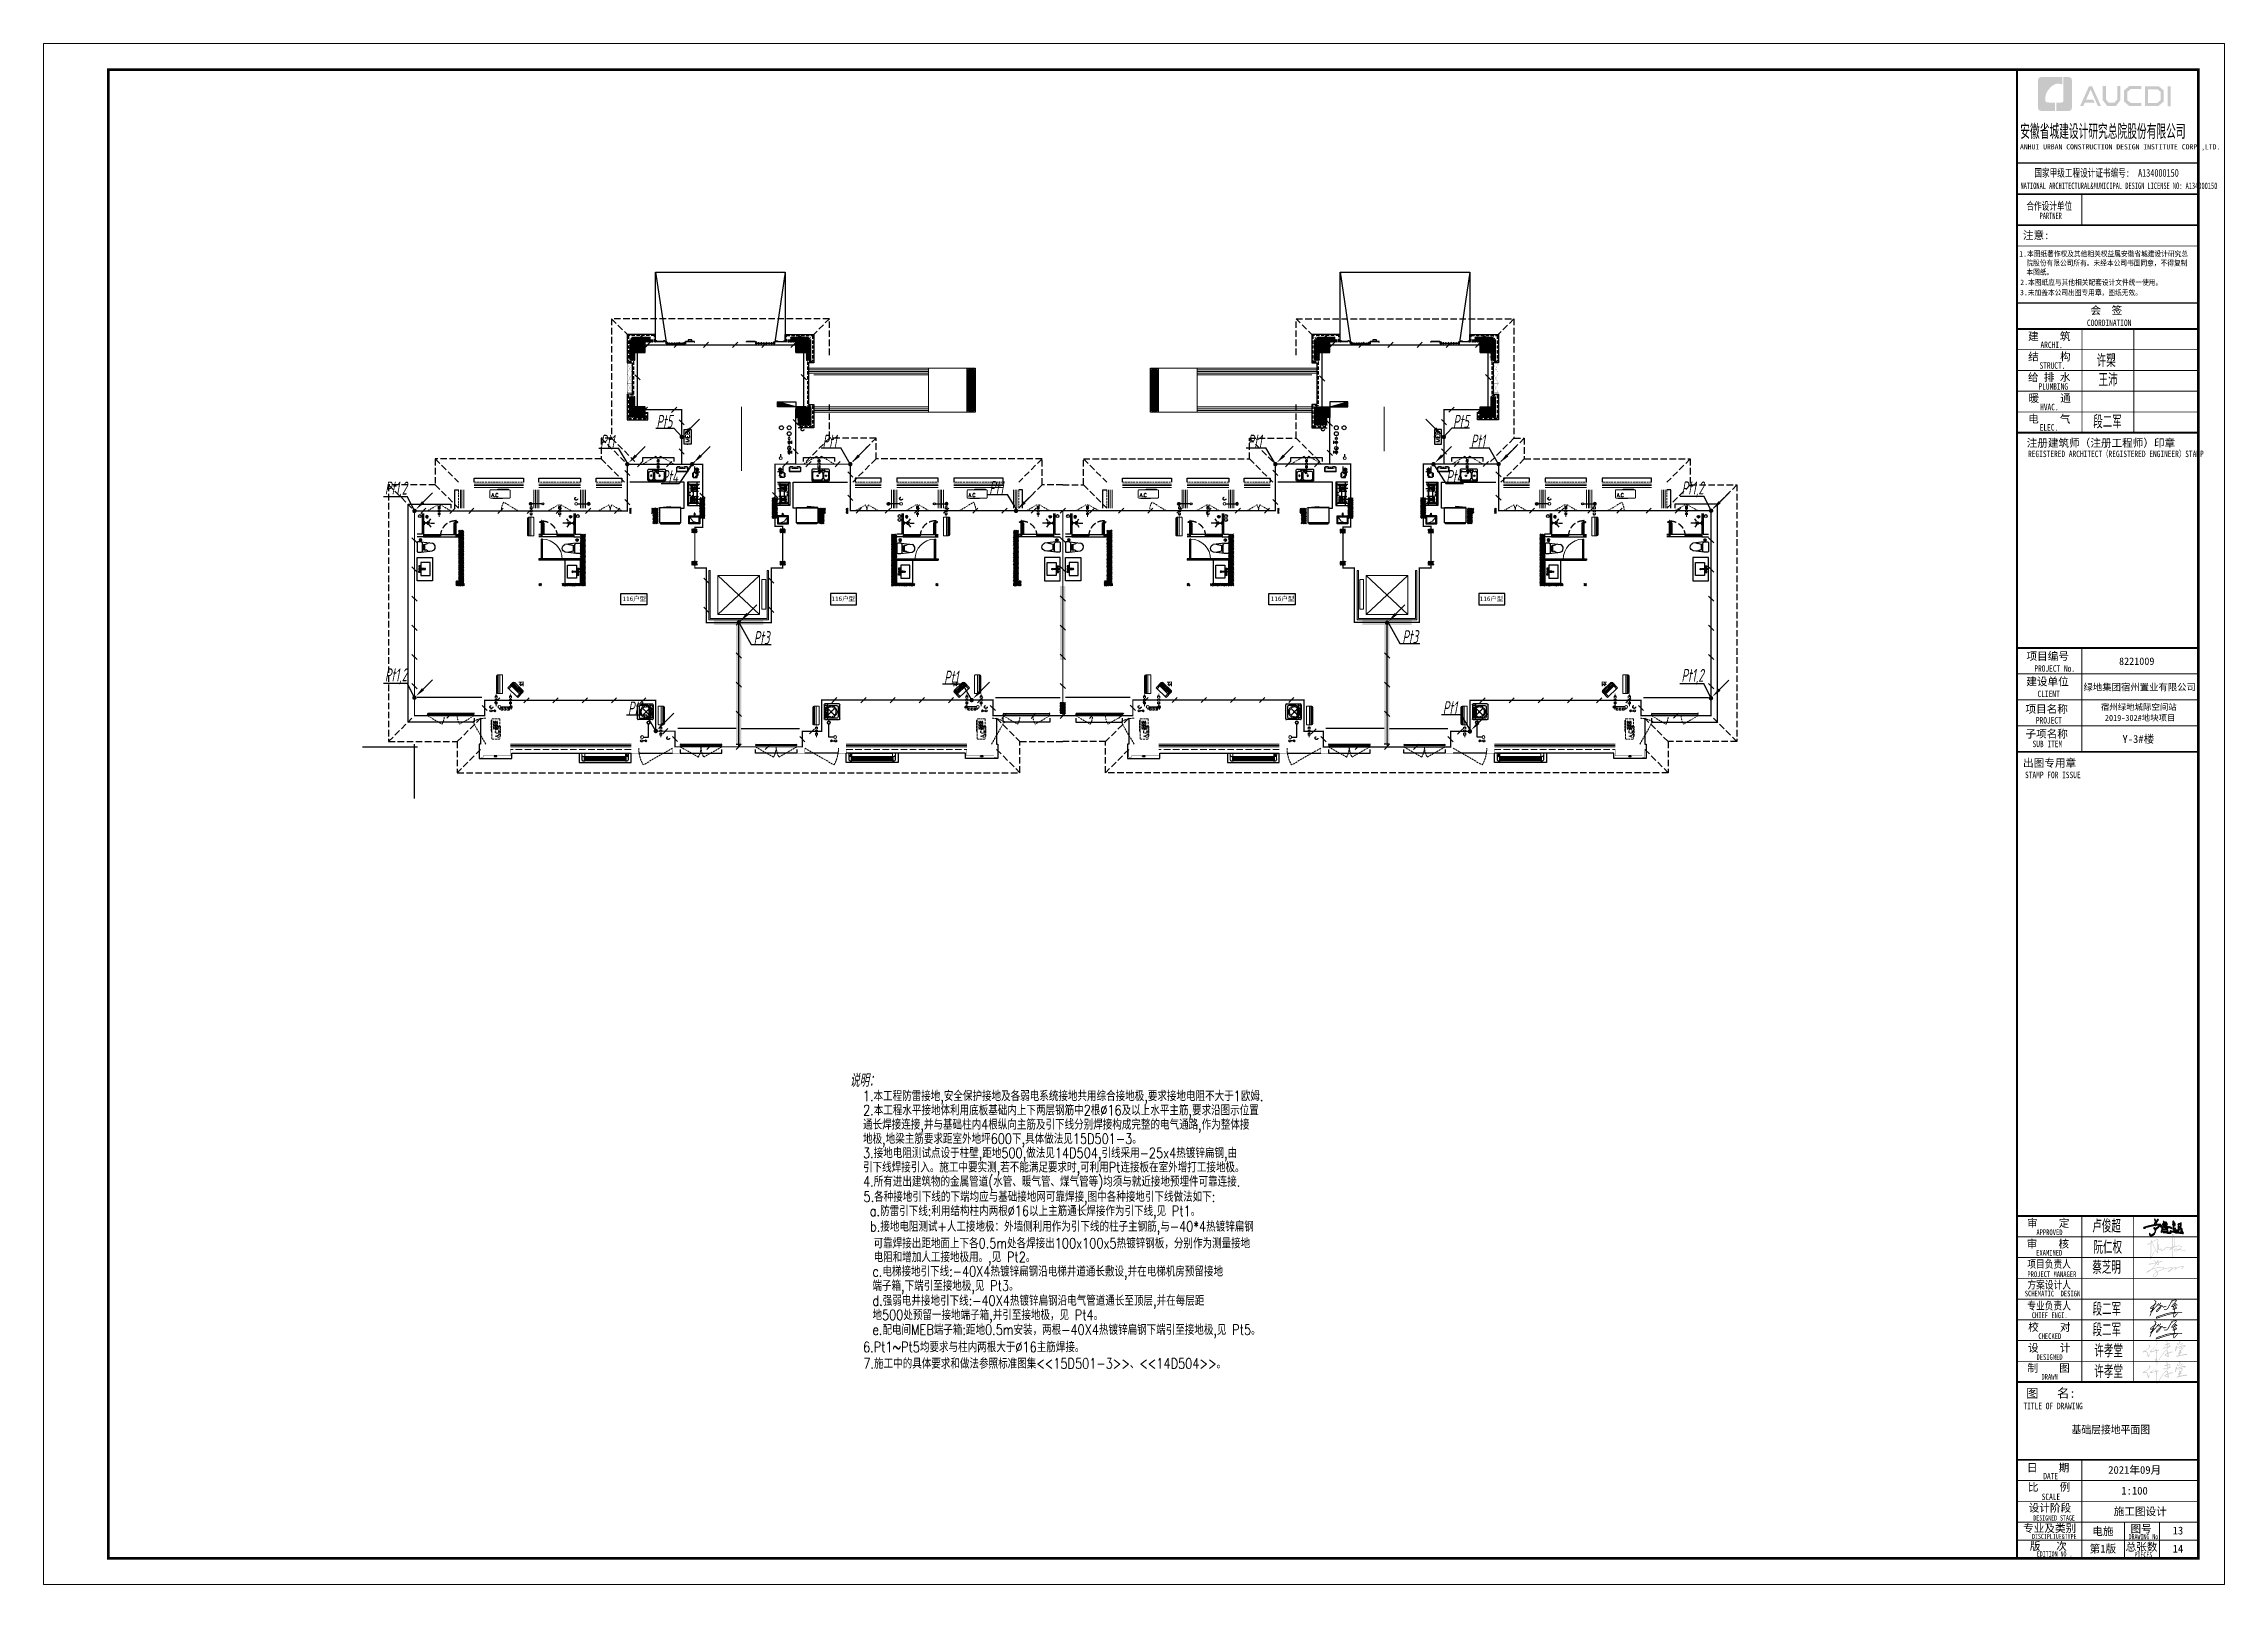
# Model space of a CAD drawing. Extents: x 3774419 to 4775970, y -926964 to 2266.
# Drawn here: x 4523670 to 4607770, y -808054 to -748654 of the extents above; entities that cross this region are included whole.
import ezdxf
from ezdxf.enums import TextEntityAlignment as Align

# ---------------------------------------------------------------- set-up
doc = ezdxf.new("R2010")
doc.units = 0
doc.header["$LTSCALE"] = 1000
doc.header["$MEASUREMENT"] = 0
for name, pattern in [('$1$DASH', [0.35, 0.25, -0.1]), ('CENTER2', [1.125, 0.75, -0.125, 0.125, -0.125]), ('DASH', [0.35, 0.25, -0.1]), ('HIDDEN', [0.375, 0.25, -0.125])]:
    doc.linetypes.add(name, pattern=pattern)
doc.layers.get('0').update_dxf_attribs({"linetype": 'CONTINUOUS'})
for name, color, linetype in [('!!DIM-照明', 7, 'CONTINUOUS'), ('!!电气', 1, 'CONTINUOUS'), ('3-栏杆1', 252, 'CONTINUOUS'), ('3.5方案汇报，与郭总、侯月琴确定户型_t8$0$2020.03.04 -1安徽标准化洋房户型(UA）_t8_t8$0$看线', 154, 'CONTINUOUS'), ('A-EQPM-MECH', 191, 'CONTINUOUS'), ('AH-FURNITURE', 1, 'CONTINUOUS'), ('CURTWALL', 4, 'CONTINUOUS'), ('DIM-照明', 7, 'CONTINUOUS'), ('EQUIP-照明', 3, 'CONTINUOUS'), ('EQUIP_消火栓', 7, 'CONTINUOUS'), ('IP-bath&kitchen-JOHNSON', 4, 'CONTINUOUS'), ('LVTRY', 252, 'CONTINUOUS'), ('LWIRE', 4, 'CONTINUOUS'), ('P-bath&kitchen-JOHNSON', 4, 'CONTINUOUS'), ('PUB_TITLE', 4, 'CONTINUOUS'), ('SHTLN', 4, 'CONTINUOUS'), ('VPIPE-中水', 122, 'CONTINUOUS'), ('VPIPE-凝结', 150, 'CONTINUOUS'), ('VPIPE-消防', 1, 'TG_X'), ('VPIPE-给水', 3, 'TG_J'), ('VPIPE-雨水', 4, 'DASH'), ('WIRE-接地', 2, 'CONTINUOUS'), ('保温', 6, 'CONTINUOUS'), ('修改标示', 212, 'CONTINUOUS'), ('卫生间', 6, 'CONTINUOUS'), ('图签文字', 4, 'CONTINUOUS'), ('建筑-排气道', 252, 'CONTINUOUS'), ('污水', 3, 'CONTINUOUS'), ('看线', 185, 'CONTINUOUS'), ('立面', 73, 'CONTINUOUS'), ('立面-看线', 251, 'CONTINUOUS'), ('给水', 4, 'CONTINUOUS'), ('设备', 253, 'CONTINUOUS'), ('铝合金', 144, 'CONTINUOUS')]:
    doc.layers.add(name, color=color, linetype=linetype)
for name, color, linetype, lineweight in [('3.5方案汇报，与郭总、侯月琴确定户型_t8$0$STAIR', 2, 'CONTINUOUS', 18), ('EQUIP_地漏', 7, 'CONTINUOUS', 18), ('PUB_HATCH', 8, 'CONTINUOUS', 9), ('STAIR', 252, 'CONTINUOUS', 20), ('S－GG公共标注', 7, 'CONTINUOUS', 25), ('VPIPE-废水', 31, 'TG_F', 18), ('WINDOW', 146, 'CONTINUOUS', 20), ('图框', 147, 'CONTINUOUS', 20), ('图签', 147, 'CONTINUOUS', 18), ('填充', 251, 'CONTINUOUS', 5), ('平面-栏杆', 56, 'CONTINUOUS', 15), ('平面-看线', 252, 'CONTINUOUS', 15), ('平面-空调室内机', 176, 'CONTINUOUS', 9), ('平面-空调预留孔', 252, 'CONTINUOUS', 15), ('立面-洞口示意', 252, 'CONTINUOUS', 13), ('粉刷', 251, 'CONTINUOUS', 9)]:
    doc.layers.add(name, color=color, linetype=linetype, lineweight=lineweight)
doc.styles.add('_TCH_DIM', font='SIMPLEX', dxfattribs={"bigfont": 'GBCBIG'})
doc.styles.add('_TEL_DIM', font='SIMPLEX', dxfattribs={"width": 0.8, "height": 3.5, "bigfont": 'HZTXT'})
doc.styles.add('DIM_FONT', font='SIMPLEX', dxfattribs={"width": 0.7, "bigfont": 'GBCBIG'})
doc.styles.add('HT', font='simhei.ttf')
doc.styles.add('HZTXT', font='gbeitc.shx', dxfattribs={"width": 0.8, "height": 400, "bigfont": 'hztxt.shx'})
doc.styles.get("Standard").update_dxf_attribs({"font": 'gbenor.shx', "bigfont": 'gbcbig.shx'})
doc.styles.add('TG_LINETYPE', font='SIMPLEX', dxfattribs={"width": 0.8, "height": 3, "bigfont": 'HZTXT'})
doc.styles.add('图框宋体', font='', dxfattribs={"width": 0.9})
doc.styles.add('宋体', font='', dxfattribs={"height": 4})
doc.styles.add('建筑图签-1', font='simhei.ttf', dxfattribs={"width": 0.7})
doc.styles.add('建筑图签-2', font='TXT.shx', dxfattribs={"width": 0.5, "bigfont": 'HZTXT.shx'})
doc.styles.add('黑体', font='simhei.ttf')
doc.styles.get('图框宋体').set_extended_font_data('SimSun')
doc.styles.get('宋体').set_extended_font_data('SimSun')
doc.linetypes.add('TG_F', pattern='A,2,-0.3,["F",TG_LINETYPE,S=0.1,R=0,X=-0.23,Y=-0.15],0', length=2.3)
doc.linetypes.add('TG_J', pattern='A,2,-0.22,["J",TG_LINETYPE,S=0.1,R=0,X=-0.18,Y=-0.15],0', length=2.22)
doc.linetypes.add('TG_X', pattern='A,4,-0.3,["X",TG_LINETYPE,S=0.1,R=0,X=-0.23,Y=-0.15],0', length=4.3)
pattern_1 = [(45, (0, 0), (0, 47.4157523), [100.584, -33.528]), (135, (23.708, 23.708), (3e-15, 47.4157523), [100.584, -33.528])]
pattern_2 = [(90, (0, 0), (-16.49778, 1e-15), [9.525, -19.05]), (210, (0, 0), (8.24889, -14.2874966), [9.525, -19.05]), (150, (6e-16, 9.525), (-8.24889, -14.2874966), [9.525, -19.05])]
pattern_3 = [(45, (-420616.58, -363823.725), (0, 47.4157523), [100.584, -33.528]), (135, (-420592.87, -363800.017), (3e-15, 47.4157523), [100.584, -33.528])]
pattern_4 = [(45, (-853150.0334, -779765.5013), (-2.24506403, 2.24506403), [])]
pattern_5 = [(45, (-853350.0334, -780835.0008), (-2.24506403, 2.24506403), [])]
pattern_6 = [(45, (-665092.5196, -939480.5144), (-2.24506403, 2.24506403), [])]
pattern_7 = [(45, (-664992.5196, -939480.5153), (-2.24506403, 2.24506403), [])]
pattern_8 = [(45, (-664892.5196, -939480.5162), (-2.24506403, 2.24506403), [])]
pattern_9 = [(45, (-664792.5196, -939480.517), (-2.24506403, 2.24506403), [])]
pattern_10 = [(45, (-664692.5196, -939480.518), (-2.24506403, 2.24506403), [])]
pattern_11 = [(45, (-664592.5196, -939480.519), (-2.24506403, 2.24506403), [])]
pattern_12 = [(45, (-665202.5203, -939480.5138), (-2.24506403, 2.24506403), [])]
pattern_13 = [(45, (-664502.517, -939480.51), (-2.24506403, 2.24506403), [])]
pattern_14 = [(45, (-879550.0308, -779765.5013), (-2.24506403, 2.24506403), [])]
pattern_15 = [(45, (-879750.0308, -780835.0008), (-2.24506403, 2.24506403), [])]
pattern_16 = [(45, (-691492.517, -939480.5144), (-2.24506403, 2.24506403), [])]
pattern_17 = [(45, (-691392.517, -939480.5153), (-2.24506403, 2.24506403), [])]
pattern_18 = [(45, (-691292.517, -939480.5162), (-2.24506403, 2.24506403), [])]
pattern_19 = [(45, (-691192.517, -939480.517), (-2.24506403, 2.24506403), [])]
pattern_20 = [(45, (-691092.517, -939480.518), (-2.24506403, 2.24506403), [])]
pattern_21 = [(45, (-690992.517, -939480.519), (-2.24506403, 2.24506403), [])]
pattern_22 = [(45, (-691602.5177, -939480.5138), (-2.24506403, 2.24506403), [])]
pattern_23 = [(45, (-690902.5144, -939480.51), (-2.24506403, 2.24506403), [])]
pattern_24 = [(0, (-420616.579, -519516.725), (30.95625, 17.872595), [20.6375, -41.275]), (120, (-420616.579, -519516.725), (-30.9562463, 17.8726014), [20.6375, -41.275]), (60, (-420616.579, -519516.725), (3.7e-06, 35.7451964), [-41.275, 20.6375])]
pattern_25 = [(0, (-420517.216, -516416.725), (30.95625, 17.872595), [20.6375, -41.275]), (120, (-420517.216, -516416.725), (-30.9562463, 17.8726014), [20.6375, -41.275]), (60, (-420517.216, -516416.725), (3.7e-06, 35.7451964), [-41.275, 20.6375])]
pattern_26 = [(0, (-420616.579, -519916.725), (30.95625, 17.872595), [20.6375, -41.275]), (120, (-420616.579, -519916.725), (-30.9562463, 17.8726014), [20.6375, -41.275]), (60, (-420616.579, -519916.725), (3.7e-06, 35.7451964), [-41.275, 20.6375])]
pattern_27 = [(45, (-665142.2845, -939480.3315), (-2.24506403, 2.24506403), [])]
pattern_28 = [(45, (-691542.282, -939480.3315), (-2.24506403, 2.24506403), [])]
pattern_29 = [(0, (-1161708.397, -603838.63), (0, 50), []), (0, (-1161708.397, -603821.964), (0, 50), []), (270, (-1161664.656, -603813.333), (50, -9e-15), [5.01775, -44.98225]), (270, (-1161702.115, -603813.333), (50, -9e-15), [5.01775, -44.98225]), (90, (-1161676.603, -603847.26), (-50, 3e-15), [5.01775, -44.98225]), (90, (-1161690.17, -603847.26), (-50, 3e-15), [5.01775, -44.98225]), (180, (-1161658.373, -603855.3), (-6e-15, -50), [50.02425, 0.02425]), (135, (-1161672.33, -603852.79), (3e-15, 49.99987405), [4.268, -66.44275]), (116.56505, (-1161625.348, -603849.77), (0.00011283, 49.99993342), [2.805, -108.9985]), (116.56505, (-1161675.348, -603849.77), (0.00011283, 49.99993342), [2.805, -108.9985]), (153.43495, (-1161617.313, -603855.298), (-0.0001128, 49.9999334), [5.61, -106.1935]), (153.43495, (-1161667.313, -603855.298), (-0.0001128, 49.9999334), [5.61, -106.1935]), (63.43495, (-1161626.603, -603842.244), (-0.00011283, 49.99993342), [26.714, -85.0895]), (63.43495, (-1161676.603, -603842.244), (-0.00011283, 49.99993342), [26.714, -85.0895]), (116.56505, (-1161614.656, -603813.333), (0.00011283, 49.99993342), [2.805, -108.9985]), (116.56505, (-1161664.656, -603813.333), (0.00011283, 49.99993342), [2.805, -108.9985]), (135, (-1161665.91, -603810.824), (3e-15, 49.99987405), [4.268, -66.44275]), (153.43495, (-1161618.93, -603807.806), (-0.0001128, 49.9999334), [5.61, -106.1935]), (153.43495, (-1161668.93, -603807.806), (-0.0001128, 49.9999334), [5.61, -106.1935]), (45, (-1161700.86, -603810.824), (0, 49.99987405), [4.268, -66.44275]), (63.43495, (-1161652.115, -603813.333), (-0.00011283, 49.99993342), [2.805, -108.9985]), (63.43495, (-1161702.115, -603813.333), (-0.00011283, 49.99993342), [2.805, -108.9985]), (26.56505, (-1161647.842, -603807.806), (0.0001128, 49.9999334), [5.61, -106.1935]), (26.56505, (-1161697.842, -603807.806), (0.0001128, 49.9999334), [5.61, -106.1935]), (116.56505, (-1161640.168, -603842.244), (0.00011283, 49.99993342), [26.714, -85.0895]), (116.56505, (-1161690.168, -603842.244), (0.00011283, 49.99993342), [26.714, -85.0895]), (45, (-1161694.44, -603852.79), (0, 49.99987405), [4.268, -66.44275]), (63.43495, (-1161641.422, -603849.77), (-0.00011283, 49.99993342), [2.805, -108.9985]), (63.43495, (-1161691.422, -603849.77), (-0.00011283, 49.99993342), [2.805, -108.9985]), (26.56505, (-1161649.46, -603855.298), (0.0001128, 49.9999334), [5.61, -106.1935]), (26.56505, (-1161699.46, -603855.298), (0.0001128, 49.9999334), [5.61, -106.1935])]

msp = doc.modelspace()

# ---------------------------------------------------------------- texts
at = {"layer": '!!DIM-照明', "style": '_TEL_DIM', "width": 0.8}
for s, p in [('2.本工程水平接地体利用底板基础内上下两层钢筋中2根%%C16及以上水平主筋,要求沿图示位置', (4555271.3, -789972.7)), ('1.本工程防雷接地,安全保护接地及各弱电系统接地共用综合接地极,要求接地电阻不大于1欧姆.', (4555262.1, -789423.1)), ('通长焊接连接,并与基础柱内4根纵向主筋及引下线分别焊接构成完整的电气通路,作为整体接', (4555271.3, -790522.2)), ('地极,地梁主筋要求距室外地坪600下,具体做法见15D501-3。', (4555271.3, -791071.8)), ('3.接地电阻测试点设于柱壁,距地500,做法见14D504,引线采用-25x4热镀锌扁钢,由', (4555271.3, -791621.4)), ('引下线焊接引入。施工中要实测,若不能满足要求时,可利用Pt连接板在室外增打工接地极。', (4555271.3, -792171)), ('4.所有进出建筑物的金属管道(水管、暖气管、煤气管等)均须与就近接地预埋件可靠连接.', (4555271.3, -792720.6)), ('5.各种接地引下线的下端均应与基础接地网可靠焊接,图中各种接地引下线做法如下:', (4555286.9, -793306.6)), ('a.防雷引下线:利用结构柱内两根%%C16以上主筋通长焊接作为引下线,见 Pt1。', (4555530.3, -793856.2)), ('b.接地电阻测试+人工接地极：外墙侧利用作为引下线的柱子主钢筋,与-40*4热镀锌扁钢', (4555538.5, -794454.7)), ('可靠焊接出距地面上下各0.5m处各焊接出100x100x5热镀锌钢板，分别作为测量接地', (4555679, -795101.2)), ('电阻和增加人工接地极用。,见 Pt2。', (4555679, -795634.2)), ('端子箱,下端引至接地极,见 Pt3。', (4555633, -796737.5)), ('c.电梯接地引下线:-40X4热镀锌扁钢沿电梯井道通长敷设,并在电梯机房预留接地', (4555633, -796185.3)), ('d.强弱电井接地引下线:-40X4热镀锌扁钢沿电气管道通长至顶层,并在每层距', (4555633.3, -797313.4)), ('地500处预留一接地端子箱,并引至接地极，见 Pt4。', (4555633.3, -797865.6)), ('e.配电间MEB端子箱:距地0.5m安装，两根-40X4热镀锌扁钢下端引至接地极,见 Pt5。', (4555633.3, -798435.9)), ('6.Pt1~Pt5均要求与柱内两根大于%%C16主筋焊接。', (4555269.8, -799103.4)), ('7.施工中的具体要求和做法参照标准图集<<15D501-3>>、<<14D504>>。', (4555283.5, -799737.2))]:
    msp.add_text(s, height=400, dxfattribs=at).set_placement(p)
at = {"layer": 'DIM-照明', "color": 7, "ltscale": 0.8, "style": 'HZTXT', "width": 0.7}
for s, p in [('Pt5', (4547612.3, -763218)), ('Pt5', (4578331.7, -763218)), ('Pt1', (4545410.1, -763983.3)), ('Pt1', (4545410.1, -763983.3)), ('Pt1', (4553981.7, -763980.7)), ('Pt1', (4570375, -763979.8)), ('Pt1', (4578982.8, -763975.2)), ('Pt4', (4547818.2, -765344.7)), ('Pt4', (4578071.3, -765344.7)), ('Pt1,2', (4537261, -765845.3)), ('Pt1', (4560412.4, -765769.2)), ('Pt1,2', (4587265.9, -765839.3)), ('Pt3', (4551359.4, -771553.7)), ('Pt3', (4576373.9, -771516.2)), ('Pt1,2', (4537261, -773048.2)), ('Pt1', (4558671.6, -773076.9)), ('Pt1,2', (4587259.2, -773065.7)), ('Pt1', (4546481.3, -774268.5)), ('Pt1', (4577904.8, -774254.7))]:
    msp.add_text(s, height=500, dxfattribs=at).set_placement(p, align=Align.MIDDLE)
msp.add_text('说明：', height=500, dxfattribs=at).set_placement((4554764.1, -788874.5))
at = {"layer": 'S－GG公共标注', "color": 2, "style": '图框宋体', "width": 0.9}
msp.add_text('基础层接地平面图', height=300, dxfattribs=at).set_placement((4601876.9, -802236.6))
at = {"layer": '图签文字', "style": '建筑图签-1'}
msp.add_text('13', height=300, dxfattribs=at).set_placement((4605774.5, -806128.8))

# ---------------------------------------------------------------- blocks, each defined once
blk = doc.blocks.new('$lvtry$00000171')
for p, q in [((-74, 11), (-11, 74)), ((-70, -27), (27, 70)), ((-53, -53), (53, 53)), ((-27, -70), (70, 27)), ((11, -74), (74, -11))]:
    blk.add_line(p, q)
blk.add_circle((0, 0), 75)
blk.add_point((0, 0))
blk = doc.blocks.new('DSGDFGF')
blk.add_hatch(color=252).paths.add_polyline_path([(677792, 343576), (677791, 343579), (677783, 343575), (677784, 343572)])
at = {"color": 252}
for p, q in [((677781, 343575), (677793, 343580)), ((677782, 343575), (677782, 343575)), ((677782, 343575), (677784, 343572)), ((677793, 343568), (677782, 343568)), ((677793, 343567), (677782, 343567)), ((677782, 343567), (677782, 343547)), ((677782, 343559), (677784, 343558)), ((677784, 343558), (677782, 343558)), ((677784, 343572), (677793, 343576)), ((677787, 343578), (677787, 343539)), ((677791, 343579), (677793, 343580)), ((677791, 343579), (677793, 343576)), ((677793, 343559), (677791, 343558)), ((677791, 343558), (677793, 343558)), ((677792, 343567), (677792, 343545)), ((676292, 342675), (676292, 342335)), ((676452, 342700), (676317, 342700)), ((676317, 342310), (676452, 342310)), ((676415, 342776), (676373, 342818)), ((676441, 342779), (676376, 342844)), ((676458, 342790), (676387, 342861)), ((676469, 342807), (676404, 342872)), ((676472, 342832), (676429, 342875)), ((676452, 342700), (676892, 342650)), ((676452, 342310), (676879, 342359)), ((676505, 342363), (676505, 342647)), ((676544, 342608), (676622, 342622)), ((676544, 342608), (676544, 342402)), ((676544, 342402), (676622, 342388)), ((676576, 342614), (676576, 342396)), ((677752, 342860), (677792, 342860)), ((677752, 342080), (677752, 342860)), ((677792, 342080), (677792, 342860)), ((677792, 342080), (677752, 342080))]:
    blk.add_line(p, q, dxfattribs=at)
for points in [[(676357, 341735), (676357, 341675), (676417, 341675), (676417, 341735)], [(676357, 341475), (676357, 341535), (676417, 341535), (676417, 341475)], [(676412, 341708), (676412, 341702), (676362, 341702), (676362, 341708)], [(676412, 341502), (676412, 341508), (676362, 341508), (676362, 341502)], [(676387, 341585), (676387, 341625), (676367, 341625), (676367, 341585)], [(676387, 341625), (676387, 341585), (676552, 341585), (676552, 341625)], [(676792, 341855), (676442, 341855), (676442, 341356), (676792, 341356)]]:
    blk.add_lwpolyline(points, close=True, dxfattribs=at)
blk.add_lwpolyline([(676417, 341625), (676417, 341635), (676357, 341635), (676357, 341575), (676417, 341575), (676417, 341585)], dxfattribs=at)
blk.add_circle((676593, 341605), 26, dxfattribs=at)
for centre, radius, start, end in [((677781, 343574), 1, 111.52657, 175.76516), ((677801, 343574), 20.5, 177.99149, 196.90025), ((677793, 343562), 13.5, 155.15235, 208.97795), ((677782, 343574), 0.5, 112.73297, 178.05418), ((677801, 343574), 19.5, 177.46581, 196.24837), ((677796, 343562), 14.6, 161.89734, 193.71468), ((677791, 343560), 9.42, 188.01541, 204.22835), ((677782, 343556), 0.5, 208.97795, 24.22835), ((677816, 343571), 24, 160.76087, 187.04874), ((677781, 343561), 11.7, 335.41865, 349.51767), ((677792, 343555), 0.5, 155.41865, 330.15022), ((677793, 343579), 0.5, 340.76087, 112.53297), ((677793, 343579), 1.17, 340.04011, 112.53297), ((677814, 343571), 20.6, 160.04011, 190.84731), ((677781, 343562), 13.4, 330.15022, 25.08154), ((677781, 343562), 12.4, 343.94508, 21.34777), ((676317, 342675), 25, 90, 180), ((676317, 342335), 25, 180, 270), ((676452, 342647), 53.3, 0, 90), ((676452, 342363), 53.3, 270, 0), ((676566, 342910), 294, 278.51718, 296.46315), ((676566, 342100), 294, 63.53685, 81.48282), ((676779, 342439), 224, 90, 111.47978), ((676779, 342572), 224, 248.52022, 270), ((676840, 342506), 153, 285.07732, 70.11812)]:
    blk.add_arc(centre, radius, start, end, dxfattribs=at)
at = {"color": 252, "lineweight": 13}
blk.add_arc((677772, 342080), 780, 91.46928, 180, dxfattribs=at)
at = {"color": 252, "extrusion": (0, 0, -1)}
blk.add_ellipse((676422, 342825), major_axis=(-35.4, 35.4), ratio=1, start_param=5.497787, end_param=11.780972, dxfattribs=at)
at = {"color": 252}
blk.add_open_spline([(677782, 343547), (677783, 343546), (677785, 343545), (677788, 343549), (677791, 343547), (677792, 343545)], degree=3, knots=[0, 0, 0, 0, 3.066329, 6.218313, 11.124135, 11.124135, 11.124135, 11.124135], dxfattribs=at)
blk.add_point((676422, 342825), dxfattribs=at)
at = {"layer": 'CURTWALL', "color": 252}
for p, q in [((676292, 342105), (677892, 342105)), ((676292, 342105), (676292, 342055)), ((676292, 342089), (677892, 342089)), ((676292, 342072), (677892, 342072)), ((676292, 342055), (677892, 342055)), ((677892, 342105), (677892, 342055))]:
    blk.add_line(p, q, dxfattribs=at)
at = {"layer": 'IP-bath&kitchen-JOHNSON', "color": 252}
for p, q in [((676492, 343855), (676492, 343055)), ((676542, 343855), (676542, 342955)), ((676542, 343554), (676542, 343407)), ((676716, 343491), (676592, 343491)), ((676716, 343470), (676592, 343470)), ((676755, 343549), (676817, 343638)), ((676756, 343412), (676817, 343323)), ((676804, 343480), (676967, 343480)), ((676492, 343055), (676292, 343055)), ((676542, 342955), (676292, 342955)), ((676542, 343035), (677892, 343035)), ((676542, 343000), (677192, 343000)), ((676542, 342990), (677192, 342990)), ((676542, 342955), (677892, 342955)), ((677192, 342990), (677192, 343000)), ((677892, 342990), (677792, 342990)), ((677792, 342980), (677792, 342990)), ((677892, 342980), (677792, 342980))]:
    blk.add_line(p, q, dxfattribs=at)
blk.add_lwpolyline([(676542, 343554), (676558, 343554), (676558, 343407), (676542, 343407)], dxfattribs=at)
for points in [[(676573, 343507, 0.364142), (676558, 343518, 0.020495)], [(676573, 343454, -0.364142), (676558, 343443, -0.020495)], [(676592, 343491, -0.21439), (676573, 343507, -7.649644)], [(676592, 343470, 0.214893), (676573, 343454, 7.649644)]]:
    blk.add_lwpolyline(points, format="xyb", dxfattribs=at)
blk.add_arc((676716, 343480), 10.5, 270.00849, 90.00849, dxfattribs=at)
for centre, major_axis, ratio, start_param, end_param in [((676724, 343480), (0, 53.6), 0.987577, 1.76809, 7.656688), ((676721, 343480), (0, -51), 0.990052, -1.36297, 4.504563), ((676720, 343480), (0, -26.8), 0.994812, -1.167677, 4.309269), ((676707, 343493), (-1.43, 0), 0.85, 4.712389, 10.995574), ((676707, 343468), (-1.43, 0), 0.85, -1.570796, 4.712389), ((676732, 343493), (-1.43, 0), 0.85, 4.712389, 10.995574), ((676732, 343468), (-1.43, 0), 0.85, 4.712389, 10.995574)]:
    blk.add_ellipse(centre, major_axis=major_axis, ratio=ratio, start_param=start_param, end_param=end_param, dxfattribs=at)
at = {"layer": 'LVTRY', "color": 252}
for p, q in [((676292, 341155), (676292, 342055)), ((676292, 342055), (676892, 342055)), ((676892, 342055), (676892, 341155)), ((676892, 341155), (676292, 341155))]:
    blk.add_line(p, q, dxfattribs=at)
at = {"layer": 'P-bath&kitchen-JOHNSON', "color": 252}
for p, q in [((677709, 343494), (677709, 343078)), ((677709, 343494), (677735, 343494)), ((677735, 343494), (677735, 343078)), ((677745, 343529), (677745, 343504)), ((677777, 343529), (677745, 343529)), ((677777, 343504), (677745, 343504)), ((677792, 343567), (677782, 343567)), ((677782, 343567), (677782, 342980)), ((677782, 343542), (677789, 343542)), ((677782, 343512), (677782, 343542)), ((677782, 343512), (677789, 343512)), ((677785, 343542), (677787, 343540)), ((677785, 343523), (677785, 343542)), ((677785, 343531), (677785, 343512)), ((677785, 343512), (677787, 343515)), ((677787, 343525), (677787, 343540)), ((677787, 343525), (677787, 343515)), ((677789, 343542), (677790, 343541)), ((677789, 343540), (677789, 343542)), ((677789, 343515), (677789, 343512)), ((677789, 343512), (677790, 343514)), ((677790, 343540), (677790, 343541)), ((677790, 343515), (677790, 343514)), ((677792, 342980), (677792, 343567)), ((677799, 343529), (677853, 343529)), ((677799, 343504), (677853, 343504)), ((677804, 343542), (677807, 343542)), ((677804, 343542), (677804, 343512)), ((677804, 343512), (677807, 343512)), ((677807, 343542), (677809, 343540)), ((677807, 343542), (677807, 343525)), ((677807, 343512), (677807, 343530)), ((677807, 343512), (677809, 343515)), ((677809, 343515), (677809, 343540)), ((677830, 343504), (677830, 343529)), ((677709, 343078), (677735, 343078)), ((677745, 343042), (677745, 343068)), ((677745, 343068), (677777, 343068)), ((677745, 343042), (677777, 343042)), ((677779, 343070), (677777, 343068)), ((677777, 343068), (677777, 343042)), ((677779, 343040), (677777, 343042)), ((677779, 343070), (677779, 343040)), ((677782, 343070), (677779, 343070)), ((677782, 343040), (677779, 343040)), ((677782, 343070), (677782, 343040)), ((677782, 342980), (677792, 342980)), ((677793, 343070), (677796, 343070)), ((677793, 343040), (677793, 343070)), ((677793, 343040), (677796, 343040)), ((677796, 343040), (677796, 343070)), ((677796, 343070), (677798, 343068)), ((677798, 343042), (677798, 343068))]:
    blk.add_line(p, q, dxfattribs=at)
at = {"layer": 'P-bath&kitchen-JOHNSON', "color": 252, "linetype": 'DASH'}
blk.add_arc((677779, 342978), 586, 89.79672, 179.39224, dxfattribs=at)
at = {"layer": 'P-bath&kitchen-JOHNSON', "color": 252}
blk.add_arc((677845, 343517), 15.3, 304.05298, 55.96165, dxfattribs=at)
for centre, major_axis, start_param, end_param in [((677745, 343494), (0, 10.4), 0, 1.570796), ((677745, 343078), (0, 35.7), 1.570796, 3.141593), ((677745, 343078), (0, 10.4), 1.570796, 3.141593)]:
    blk.add_ellipse(centre, major_axis=major_axis, ratio=1, start_param=start_param, end_param=end_param, dxfattribs=at)
at = {"layer": 'LVTRY', "color": 252, "xscale": -0.6666666667107826, "yscale": 0.6666666667107826}
blk.add_blockref('$lvtry$00000171', (676672, 343725), dxfattribs=at)
blk = doc.blocks.new('rrrrrrrrrrrra')
at = {"color": 8}
for p, q in [((-112, 459), (-112, 324)), ((-112, 324), (-64, -103)), ((253, 484), (-87, 484)), ((-59, 271), (224, 271)), ((-21, 232), (-34, 154)), ((191, 200), (-26, 200)), ((186, 232), (-21, 232)), ((186, 232), (199, 154)), ((278, 324), (228, -116)), ((278, 324), (278, 459))]:
    blk.add_line(p, q, dxfattribs=at)
for centre, radius, start, end in [((-87, 459), 25, 90, 180), ((-59, 324), 53.3, 180, 270), ((149, -3), 224, 158.52022, 180), ((-323, 210), 294, 333.53685, 351.48282), ((488, 210), 294, 188.51718, 206.46315), ((224, 324), 53.3, 270, 0), ((16, -3), 224, 0, 21.47978), ((253, 459), 25, 0, 90), ((84, -64), 153, 195.07732, 340.11812)]:
    blk.add_arc(centre, radius, start, end, dxfattribs=at)
blk = doc.blocks.new('A$C1E0F638F')
for points in [[(500, 435), (500, 85), (0, 85), (0, 435)], [(120, 0), (180, 0), (180, 60), (120, 60)], [(147, 55), (153, 55), (153, 5), (147, 5)], [(270, 30), (230, 30), (230, 195), (270, 195)], [(230, 30), (270, 30), (270, 10), (230, 10)], [(380, 0), (320, 0), (320, 60), (380, 60)], [(353, 55), (347, 55), (347, 5), (353, 5)]]:
    blk.add_lwpolyline(points, close=True)
blk.add_lwpolyline([(270, 60), (280, 60), (280, 0), (220, 0), (220, 60), (230, 60)])
blk.add_circle((250, 236), 26)
blk = doc.blocks.new('A$C5DCB2F21')
at = {"layer": 'IP-bath&kitchen-JOHNSON', "color": 8}
for p, q in [((74, 0), (-74, 0)), ((-68, -213), (-158, -275)), ((-10, -174), (-10, -49)), ((0, -261), (0, -425)), ((11, -174), (11, -49)), ((68, -213), (158, -275))]:
    blk.add_line(p, q, dxfattribs=at)
blk.add_lwpolyline([(74, 0), (74, -16), (-74, -16), (-74, 0)], dxfattribs=at)
for points in [[(-26, -31, -0.364142), (-38, -16, -0.020495)], [(-10, -49, 0.214893), (-26, -31, 7.649644)], [(11, -49, -0.21439), (26, -31, -7.649644)], [(26, -31, 0.364142), (38, -16, 0.020495)]]:
    blk.add_lwpolyline(points, format="xyb", dxfattribs=at)
blk.add_arc((0, -174), 10.5, 180, 0, dxfattribs=at)
for centre, major_axis, ratio, start_param, end_param in [((0, -181), (53.6, 0), 0.987577, 1.76809, 7.656688), ((0, -179), (-51, 0), 0.990052, -1.36297, 4.504563), ((0, -178), (-26.8, 0), 0.994812, -1.167677, 4.309269), ((-12, -165), (0, 1.43), 0.85, -1.570796, 4.712389), ((-12, -189), (0, 1.43), 0.85, 4.712389, 10.995574), ((12, -165), (0, 1.43), 0.85, 4.712389, 10.995574), ((12, -189), (0, 1.43), 0.85, 4.712389, 10.995574)]:
    blk.add_ellipse(centre, major_axis=major_axis, ratio=ratio, start_param=start_param, end_param=end_param, dxfattribs=at)
blk = doc.blocks.new('GDGDRGDGRD')
blk.add_hatch(color=252).paths.add_polyline_path([(491782, 524769), (491781, 524772), (491773, 524768), (491774, 524766)])
at = {"color": 252}
for p, q in [((491771, 524768), (491783, 524773)), ((491772, 524768), (491772, 524768)), ((491772, 524768), (491774, 524765)), ((491783, 524761), (491772, 524761)), ((491783, 524760), (491772, 524760)), ((491772, 524752), (491774, 524751)), ((491774, 524751), (491772, 524751)), ((491773, 524760), (491773, 524740)), ((491774, 524765), (491783, 524769)), ((491778, 524771), (491778, 524732)), ((491783, 524752), (491781, 524752)), ((491781, 524752), (491783, 524752)), ((491782, 524772), (491783, 524773)), ((491782, 524772), (491783, 524769)), ((491783, 524760), (491783, 524739))]:
    blk.add_line(p, q, dxfattribs=at)
for centre, radius, start, end in [((491784, 524755), 13.5, 155.15235, 208.97795), ((491772, 524767), 1, 111.52657, 175.76516), ((491791, 524767), 20.5, 177.99149, 196.90025), ((491772, 524767), 0.5, 112.73297, 178.05418), ((491791, 524767), 19.5, 177.46581, 196.24837), ((491786, 524755), 14.6, 161.89734, 193.71468), ((491781, 524753), 9.42, 188.01541, 204.22835), ((491772, 524749), 0.5, 208.97795, 24.22835), ((491772, 524754), 11.7, 335.41865, 349.51767), ((491783, 524749), 0.5, 155.41865, 330.15022), ((491783, 524772), 0.5, 340.76087, 112.53297), ((491783, 524772), 1.17, 340.04011, 112.53297), ((491804, 524765), 20.6, 160.04011, 190.84731), ((491807, 524764), 24, 160.76087, 187.04874), ((491772, 524755), 13.4, 330.15022, 25.08154), ((491771, 524755), 12.4, 343.94508, 21.34777)]:
    blk.add_arc(centre, radius, start, end, dxfattribs=at)
blk.add_open_spline([(491773, 524740), (491773, 524740), (491775, 524738), (491778, 524742), (491781, 524740), (491783, 524739)], degree=3, knots=[0, 0, 0, 0, 3.066329, 6.218313, 11.124135, 11.124135, 11.124135, 11.124135])
at = {"layer": 'IP-bath&kitchen-JOHNSON', "color": 252}
for p, q in [((490533, 524228), (491883, 524228)), ((490533, 524193), (491183, 524193)), ((490533, 524183), (491183, 524183)), ((490533, 524148), (491883, 524148)), ((491183, 524183), (491183, 524193)), ((491883, 524183), (491783, 524183)), ((491783, 524173), (491783, 524183)), ((491883, 524173), (491783, 524173))]:
    blk.add_line(p, q, dxfattribs=at)
for points in [[(490533, 525048), (490533, 524148), (490283, 524148)], [(490483, 525048), (490483, 524248), (490283, 524248)]]:
    blk.add_lwpolyline(points, dxfattribs=at)
at = {"layer": 'LVTRY', "color": 252}
blk.add_lwpolyline([(490883, 522448), (490283, 522448), (490283, 523348), (490883, 523348)], close=True, dxfattribs=at)
at = {"layer": 'P-bath&kitchen-JOHNSON', "color": 252}
for p, q in [((491699, 524687), (491699, 524271)), ((491699, 524687), (491725, 524687)), ((491699, 524271), (491725, 524271)), ((491725, 524687), (491725, 524271)), ((491735, 524723), (491735, 524697)), ((491767, 524723), (491735, 524723)), ((491767, 524697), (491735, 524697)), ((491735, 524235), (491735, 524261)), ((491735, 524261), (491767, 524261)), ((491735, 524235), (491767, 524235)), ((491769, 524263), (491767, 524261)), ((491767, 524261), (491767, 524235)), ((491769, 524233), (491767, 524235)), ((491769, 524263), (491769, 524233)), ((491772, 524263), (491769, 524263)), ((491772, 524233), (491769, 524233)), ((491772, 524735), (491779, 524735)), ((491772, 524706), (491772, 524735)), ((491772, 524706), (491779, 524706)), ((491772, 524263), (491772, 524233)), ((491775, 524735), (491778, 524733)), ((491775, 524716), (491775, 524735)), ((491775, 524725), (491775, 524706)), ((491775, 524706), (491778, 524708)), ((491778, 524718), (491778, 524733)), ((491778, 524718), (491778, 524708)), ((491779, 524735), (491781, 524734)), ((491779, 524733), (491779, 524735)), ((491779, 524708), (491779, 524706)), ((491779, 524706), (491781, 524707)), ((491781, 524733), (491781, 524734)), ((491781, 524708), (491781, 524707)), ((491784, 524263), (491786, 524263)), ((491784, 524233), (491784, 524263)), ((491784, 524233), (491786, 524233)), ((491786, 524233), (491786, 524263)), ((491786, 524263), (491788, 524261)), ((491788, 524235), (491788, 524261)), ((491789, 524723), (491843, 524723)), ((491789, 524697), (491843, 524697)), ((491794, 524735), (491797, 524735)), ((491794, 524735), (491794, 524706)), ((491794, 524706), (491797, 524706)), ((491797, 524735), (491799, 524733)), ((491797, 524735), (491797, 524718)), ((491797, 524706), (491797, 524723)), ((491797, 524706), (491799, 524708)), ((491799, 524708), (491799, 524733)), ((491820, 524697), (491820, 524723))]:
    blk.add_line(p, q, dxfattribs=at)
blk.add_lwpolyline([(491783, 524173), (491783, 524760), (491773, 524760), (491773, 524173)], close=True, dxfattribs=at)
at = {"layer": 'P-bath&kitchen-JOHNSON', "color": 252, "linetype": 'DASH'}
blk.add_arc((491769, 524171), 586, 89.79672, 179.39224, dxfattribs=at)
at = {"layer": 'P-bath&kitchen-JOHNSON', "color": 252}
blk.add_arc((491835, 524710), 15.3, 304.05298, 55.96165, dxfattribs=at)
for centre, major_axis, start_param, end_param in [((491735, 524271), (0, 35.7), 1.570796, 3.141593), ((491735, 524687), (0, 10.4), 0, 1.570796), ((491735, 524271), (0, 10.4), 1.570796, 3.141593)]:
    blk.add_ellipse(centre, major_axis=major_axis, ratio=1, start_param=start_param, end_param=end_param, dxfattribs=at)
at = {"layer": 'IP-bath&kitchen-JOHNSON', "color": 252, "rotation": 90.008488524447}
blk.add_blockref('A$C5DCB2F21', (490533, 524673), dxfattribs=at)
at = {"layer": 'LVTRY', "color": 252, "xscale": -0.6666666667107826, "yscale": 0.6666666667107826}
for p in [(490663, 524918), (490413, 524018)]:
    blk.add_blockref('$lvtry$00000171', p, dxfattribs=at)
at = {"layer": 'LVTRY', "color": 252, "extrusion": (0, 0, -1), "xscale": -1, "zscale": -1, "rotation": 270}
blk.add_blockref('rrrrrrrrrrrra', (-490766, 523666), dxfattribs=at)
at = {"layer": 'LVTRY', "color": 252, "xscale": -1, "rotation": 270}
blk.add_blockref('A$C1E0F638F', (490347, 522649), dxfattribs=at)
blk = doc.blocks.new('rtyg7uyhg')
at = {"layer": 'LVTRY'}
for p, q in [((193590, 45458), (193590, 45069)), ((194235, 45489), (193621, 45489)), ((193896, 45430), (193858, 45326)), ((193926, 45440), (193940, 45432)), ((194265, 45069), (194265, 45458)), ((193621, 45131), (193621, 45346)), ((193621, 45039), (194235, 45039)), ((193682, 45407), (193888, 45407)), ((193948, 45069), (193682, 45069)), ((193858, 45326), (193875, 45316)), ((193875, 45316), (193946, 45401)), ((194010, 45346), (194010, 45131)), ((194051, 45131), (194051, 45346)), ((194112, 45407), (194173, 45407)), ((194173, 45069), (194112, 45069)), ((194235, 45346), (194235, 45131))]:
    blk.add_line(p, q, dxfattribs=at)
for centre, radius in [((193866, 45438), 20.5), ((193989, 45438), 20.5), ((194071, 45438), 20.5), ((193815, 45238), 25.6), ((194137, 45238), 25.6)]:
    blk.add_circle(centre, radius, dxfattribs=at)
for centre, radius, start, end in [((193621, 45458), 30.7, 89.99999, 179.99999), ((193916, 45423), 20.5, 59.99999, 159.46231), ((193930, 45414), 20.5, 320.53767, 59.99999), ((194235, 45458), 30.7, 359.99999, 89.99999), ((193621, 45069), 30.7, 179.99999, 269.99999), ((193682, 45346), 61.4, 89.99999, 179.99999), ((193682, 45131), 61.4, 179.99999, 269.99999), ((193948, 45346), 61.4, 359.99999, 89.99999), ((193948, 45131), 61.4, 269.99999, 359.99999), ((194112, 45346), 61.4, 89.99999, 179.99999), ((194112, 45131), 61.4, 179.99999, 269.99999), ((194173, 45346), 61.4, 359.99999, 89.99999), ((194173, 45131), 61.4, 269.99999, 359.99999), ((194235, 45069), 30.7, 269.99999, 359.99999)]:
    blk.add_arc(centre, radius, start, end, dxfattribs=at)
at = {"layer": 'LVTRY', "style": 'DIM_FONT', "width": 0.8, "flags": 9}
for tag in ['YSIZE', 'XSIZE']:
    blk.add_attdef(tag, (193928, 45488), '', height=0.5, rotation=89.99999, dxfattribs=at)
blk = doc.blocks.new('A$C60D053AF')
at = {"layer": 'AH-FURNITURE', "color": 8}
for p, q in [((233, -90), (128, -90)), ((233, -110), (128, -110)), ((193, -71), (328, -71)), ((193, -91), (328, -91)), ((245, -129), (245, -122)), ((255, -281), (255, -251)), ((255, -281), (393, -281)), ((265, -129), (265, -122)), ((342, -97), (370, -143)), ((356, -83), (384, -129)), ((393, -281), (393, -251))]:
    blk.add_line(p, q, dxfattribs=at)
for points in [[(170, -68, 1), (170, -94), (193, -94), (193, -68)], [(234, -251), (414, -251, 0.414214), (424, -241), (424, -111, 0.414214), (414, -101), (234, -101, 0.414214), (224, -111), (224, -241, 0.414214)], [(268, -122), (268, -107, 0.414214), (248, -87), (233, -87), (233, -113), (242, -113), (242, -122)], [(242, -152, 1), (268, -152), (268, -129), (242, -129)], [(384, -161, 1), (402, -143), (386, -127), (368, -145)]]:
    blk.add_lwpolyline(points, format="xyb", close=True, dxfattribs=at)
for centre, radius in [((100, -100), 30), ((255, -152), 15), ((255, -152), 10), ((393, -152), 15), ((393, -152), 10)]:
    blk.add_circle(centre, radius, dxfattribs=at)
for radius in [40, 20]:
    blk.add_arc((328, -111), radius, 45, 90, dxfattribs=at)
blk = doc.blocks.new('A-Kitchen-7')
at = {"layer": 'LVTRY'}
for p, q in [((-519, 780), (-7, 834)), ((-515, 756), (-519, 780)), ((-4, 811), (-515, 756)), ((515, 756), (-515, 756)), ((-515, 756), (-515, 40)), ((-515, 40), (515, 40)), ((-486, 761), (-485, 756)), ((-29, 767), (-112, 756)), ((-29, 767), (-35, 806)), ((-7, 834), (-4, 811)), ((515, 780), (0, 780)), ((0, 756), (0, 780)), ((515, 756), (515, 780)), ((515, 40), (515, 756))]:
    blk.add_line(p, q, dxfattribs=at)
blk.add_lwpolyline([(-469, 40), (-469, 0), (469, 0), (469, 40)], close=True, dxfattribs=at)
blk = doc.blocks.new('FRSDFDGDGDRGDR')
at = {"layer": '平面-空调预留孔', "color": 252}
for p, q in [((699612, 775044), (699612, 775441)), ((699619, 775448), (699746, 775448)), ((699746, 775448), (699746, 775355)), ((699746, 775037), (699619, 775037)), ((699720, 775342), (699720, 775143)), ((699727, 775349), (699740, 775349)), ((699727, 775136), (699740, 775136)), ((699746, 775130), (699746, 775037))]:
    blk.add_line(p, q, dxfattribs=at)
blk.add_lwpolyline([(699766, 775167), (699793, 775154), (699793, 775057), (699766, 775044), (699766, 775018), (699619, 775018, -0.414214), (699593, 775044), (699593, 775441, -0.414214), (699619, 775468), (699766, 775468), (699766, 775441), (699793, 775428), (699793, 775332), (699766, 775318)], format="xyb", close=True, dxfattribs=at)
for centre, radius in [((699740, 775243), 15.8), ((699740, 775332), 10.6), ((699740, 775154), 10.6)]:
    blk.add_circle(centre, radius, dxfattribs=at)
for centre, start, end in [((699619, 775441), 90, 180), ((699619, 775044), 180, 270), ((699727, 775342), 90, 180), ((699727, 775143), 180, 270), ((699740, 775355), 270, 360), ((699740, 775130), 0, 90)]:
    blk.add_arc(centre, 6.6, start, end, dxfattribs=at)
blk = doc.blocks.new('*U148')
h = blk.add_hatch(color=5)
h.set_gradient(color1=(0, 0, 255), rotation=180, tint=1)
h.paths.add_polyline_path([(0, 0), (-6.35, -6.35), (-6.35, -2.159), (-15, -2.159), (-15, 2.159), (-6.35, 2.159), (-6.35, 6.35)])
at = {"color": 0, "linetype": 'Continuous'}
blk.add_lwpolyline([(0, 0), (-6.35, -6.35), (-6.35, -2.159), (-15, -2.159), (-15, 2.159), (-6.35, 2.159), (-6.35, 6.35)], close=True, dxfattribs=at)
blk = doc.blocks.new('GDGDRGDRGRD')
at = {"layer": 'PUB_HATCH'}
blk.add_hatch(color=252, dxfattribs=at).paths.add_polyline_path([(430320, 370174), (430320, 370444), (430180, 370444), (430180, 370429), (430285, 370429), (430305, 370409), (430305, 370209), (430285, 370189), (429965, 370189), (429945, 370209), (429945, 370409), (429965, 370429), (430070, 370429), (430070, 370444), (429930, 370444), (429930, 370174)])
at = {"layer": 'LVTRY', "color": 251}
for p, q in [((430081, 371515), (429865, 371758)), ((430335, 371758), (429865, 371758)), ((429865, 371758), (429865, 370858)), ((430235, 370858), (430235, 371758)), ((429865, 370858), (430081, 371100)), ((430335, 371515), (430081, 371515)), ((430081, 371515), (430081, 371100)), ((430081, 371100), (430335, 371100)), ((429865, 370858), (430335, 370858))]:
    blk.add_line(p, q, dxfattribs=at)
at = {"layer": 'LVTRY'}
for p, q in [((429915, 370948), (429915, 371668)), ((429925, 371678), (430325, 371678)), ((430325, 370938), (429925, 370938)), ((429935, 371358), (429974, 371358)), ((429935, 371258), (429974, 371258)), ((429955, 371339), (429955, 371378)), ((429955, 371239), (429955, 371278)), ((429975, 371526), (430102, 371526)), ((429975, 371521), (429975, 371526)), ((430102, 371521), (429975, 371521)), ((430102, 371096), (429975, 371096)), ((429975, 371096), (429975, 371091)), ((429975, 371091), (430102, 371091)), ((429995, 371628), (429995, 371418)), ((429995, 370988), (429995, 371198)), ((430000, 371628), (430000, 371418)), ((430000, 370988), (430000, 371198)), ((430290, 371638), (430005, 371638)), ((430290, 371633), (430005, 371633)), ((430005, 371413), (430290, 371413)), ((430005, 371408), (430290, 371408)), ((430005, 371208), (430290, 371208)), ((430005, 371203), (430290, 371203)), ((430290, 370983), (430005, 370983)), ((430290, 370978), (430005, 370978)), ((430045, 371658), (430045, 371568)), ((430050, 371658), (430045, 371658)), ((430045, 371568), (430050, 371568)), ((430045, 371388), (430045, 371478)), ((430045, 371478), (430050, 371478)), ((430050, 371388), (430045, 371388)), ((430045, 371228), (430045, 371138)), ((430050, 371228), (430045, 371228)), ((430045, 371138), (430050, 371138)), ((430045, 370958), (430045, 371048)), ((430045, 371048), (430050, 371048)), ((430050, 370958), (430045, 370958)), ((430050, 371568), (430050, 371658)), ((430050, 371478), (430050, 371388)), ((430050, 371138), (430050, 371228)), ((430050, 371048), (430050, 370958)), ((430220, 371526), (430092, 371526)), ((430092, 371526), (430092, 371521)), ((430092, 371521), (430220, 371521)), ((430092, 371091), (430092, 371096)), ((430092, 371096), (430220, 371096)), ((430220, 371091), (430092, 371091)), ((430102, 371526), (430102, 371521)), ((430102, 371091), (430102, 371096)), ((430195, 371418), (430195, 371628)), ((430195, 371198), (430195, 370988)), ((430200, 371418), (430200, 371628)), ((430200, 371198), (430200, 370988)), ((430220, 371521), (430220, 371526)), ((430220, 371096), (430220, 371091)), ((430235, 371668), (430235, 370948)), ((430235, 371100), (430235, 371515))]:
    blk.add_line(p, q, dxfattribs=at)
at = {"layer": 'LVTRY', "color": 252}
for p, q in [((430070, 370429), (430070, 370444)), ((430180, 370429), (430180, 370444))]:
    blk.add_line(p, q, dxfattribs=at)
at = {"layer": 'LVTRY'}
blk.add_lwpolyline([(429609, 370758), (429735, 370758), (429735, 371758), (427635, 371758)], dxfattribs=at)
at = {"layer": 'LVTRY', "color": 252}
for points in [[(430335, 370159), (429915, 370159), (429915, 370459), (430335, 370459)], [(430320, 370174), (429930, 370174), (429930, 370444), (430320, 370444)], [(429965, 370429), (430285, 370429), (430305, 370409), (430305, 370209), (430285, 370189), (429965, 370189), (429945, 370209), (429945, 370409), (429965, 370429)]]:
    blk.add_lwpolyline(points, close=True, dxfattribs=at)
at = {"layer": 'LVTRY'}
for centre, radius in [((429955, 371358), 17), ((429955, 371258), 17), ((430147, 371523), 29.7), ((430147, 371093), 29.7), ((430147, 371523), 11.7), ((430147, 371093), 11.7)]:
    blk.add_circle(centre, radius, dxfattribs=at)
for centre, radius, start, end in [((429925, 371668), 10, 90, 180), ((429925, 370948), 10, 180, 270), ((430005, 371628), 10, 90, 180), ((430005, 371418), 10, 180, 270), ((430005, 371198), 10, 90, 180), ((430005, 370988), 10, 180, 270), ((430005, 371628), 5, 90, 180), ((430005, 371418), 5, 180, 270), ((430005, 371198), 5, 90, 180), ((430005, 370988), 5, 180, 270), ((430047, 371523), 56.7, 2.27424, 87.72576), ((430047, 371523), 52.2, 2.47041, 87.52959), ((430047, 371523), 56.7, 272.27424, 357.72576), ((430047, 371523), 52.2, 272.47041, 357.52959), ((430047, 371093), 56.7, 2.27424, 87.72576), ((430047, 371093), 52.2, 2.47041, 87.52959), ((430047, 371093), 56.7, 272.27424, 357.72576), ((430047, 371093), 52.2, 272.47041, 357.52959), ((430147, 371523), 56.7, 92.27424, 177.72576), ((430147, 371523), 56.7, 182.27424, 267.72576), ((430147, 371093), 56.7, 92.27424, 177.72576), ((430147, 371093), 56.7, 182.27424, 267.72576), ((430147, 371523), 52.2, 92.47041, 177.52959), ((430147, 371523), 52.2, 182.47041, 267.52959), ((430147, 371093), 52.2, 92.47041, 177.52959), ((430147, 371093), 52.2, 182.47041, 267.52959), ((430190, 371628), 10, 0, 90), ((430190, 371628), 5, 0, 90), ((430190, 371418), 5, 270, 0), ((430190, 371418), 10, 270, 0), ((430190, 371198), 10, 0, 90), ((430190, 371198), 5, 0, 90), ((430190, 370988), 5, 270, 0), ((430190, 370988), 10, 270, 0), ((430225, 371668), 10, 0, 90), ((430225, 370948), 10, 270, 0)]:
    blk.add_arc(centre, radius, start, end, dxfattribs=at)
at = {"layer": '立面-洞口示意', "color": 252}
blk.add_lwpolyline([(430335, 370159), (430071, 370253), (429915, 370459)], dxfattribs=at)
at = {"xscale": -1}
blk.add_blockref('rtyg7uyhg', (622600, 326770), dxfattribs=at)
at = {"xscale": -1, "rotation": 270}
blk.add_blockref('FRSDFDGDGDRGDR', (-345583, -327434), dxfattribs=at)
at = {"rotation": 270}
blk.add_blockref('A$C60D053AF', (430335, 372358), dxfattribs=at)
at = {"layer": 'LVTRY', "color": 1, "extrusion": (0, 0, -1), "xscale": -0.7999999999883585, "yscale": 0.7999999999883585, "zscale": -0.7999999999883585}
blk.add_blockref('A-Kitchen-7', (-429197, 370159), dxfattribs=at)
at = {"layer": '建筑-排气道', "xscale": -5, "yscale": 5, "zscale": 5, "rotation": 90}
blk.add_blockref('*U148', (430135, 370491), dxfattribs=at)
blk = doc.blocks.new('GDFGDGRD')
at = {"layer": '保温', "linetype": 'ByBlock', "ltscale": 10}
h = blk.add_hatch(dxfattribs=at)
h.set_pattern_fill('AR-HBONE', color=251, scale=55)
h.set_pattern_definition(pattern_1)
h.paths.add_polyline_path([(431617, 372624), (431817, 372624), (431817, 373424), (431617, 373424)])
h = blk.add_hatch(dxfattribs=at)
h.set_pattern_fill('AR-HBONE', color=251, scale=55)
h.set_pattern_definition(pattern_1)
h.paths.add_polyline_path([(434617, 372624), (434417, 372624), (434416, 373424), (434616, 373424)])
h = blk.add_hatch(dxfattribs=at)
h.set_pattern_fill('AR-HBONE', color=251, scale=55)
h.set_pattern_definition(pattern_1)
h.paths.add_polyline_path([(428967, 372824), (428967, 373024), (428917, 373024), (428917, 372824)])
h = blk.add_hatch(dxfattribs=at)
h.set_pattern_fill('AR-HBONE', color=251, scale=55)
h.set_pattern_definition(pattern_1)
h.paths.add_polyline_path([(429817, 372824), (429817, 373024), (429767, 373024), (429767, 372824)])
h = blk.add_hatch(dxfattribs=at)
h.set_pattern_fill('AR-HBONE', color=251, scale=55)
h.set_pattern_definition(pattern_1)
h.paths.add_polyline_path([(430018, 372424), (430017, 373024), (429817, 373024), (429818, 372424)])
h = blk.add_hatch(dxfattribs=at)
h.set_pattern_fill('AR-HBONE', color=251, scale=55)
h.set_pattern_definition(pattern_1)
h.paths.add_polyline_path([(436215, 372424), (436217, 373024), (436417, 373024), (436415, 372424)])
h = blk.add_hatch(dxfattribs=at)
h.set_pattern_fill('AR-HBONE', color=251, scale=55)
h.set_pattern_definition(pattern_1)
h.paths.add_polyline_path([(436417, 372824), (436417, 373024), (436467, 373024), (436467, 372824)])
h = blk.add_hatch(dxfattribs=at)
h.set_pattern_fill('AR-HBONE', color=251, scale=55)
h.set_pattern_definition(pattern_1)
h.paths.add_polyline_path([(437267, 372824), (437267, 373024), (437317, 373024), (437317, 372824)])
h = blk.add_hatch(dxfattribs=at)
h.set_pattern_fill('AR-HBONE', color=251, scale=55)
h.set_pattern_definition(pattern_1)
h.paths.add_polyline_path([(427217, 370024), (427217, 372024), (427017, 372024), (427017, 370024)])
at = {"layer": '保温', "linetype": 'Continuous', "ltscale": 10}
h = blk.add_hatch(dxfattribs=at)
h.set_pattern_fill('HEX', color=251, scale=10, angle=90, style=0)
h.set_pattern_definition(pattern_2)
h.paths.add_polyline_path([(431317, 372074), (431517, 372074), (431517, 372224), (431317, 372224)])
h = blk.add_hatch(dxfattribs=at)
h.set_pattern_fill('HEX', color=251, scale=10, angle=90, style=0)
h.set_pattern_definition(pattern_2)
h.paths.add_polyline_path([(434917, 372074), (434717, 372074), (434716, 372224), (434916, 372224)])
at = {"layer": '保温', "linetype": 'ByBlock', "ltscale": 10}
h = blk.add_hatch(dxfattribs=at)
h.set_pattern_fill('AR-HBONE', color=251, scale=55)
h.set_pattern_definition(pattern_1)
h.paths.add_polyline_path([(439017, 370024), (439017, 372024), (439217, 372024), (439217, 370024)])
h = blk.add_hatch(dxfattribs=at)
h.set_pattern_fill('AR-HBONE', color=251, scale=55)
h.set_pattern_definition(pattern_1)
h.paths.add_polyline_path([(443716, 370024), (443716, 372174), (443916, 372174), (443916, 370024)])
at = {"layer": '保温', "linetype": 'Continuous', "ltscale": 10}
h = blk.add_hatch(dxfattribs=at)
h.set_pattern_fill('HEX', color=251, scale=10, angle=90, style=0)
h.set_pattern_definition(pattern_2)
h.paths.add_polyline_path([(431317, 370824), (431517, 370824), (431517, 370974), (431317, 370974)])
h = blk.add_hatch(dxfattribs=at)
h.set_pattern_fill('HEX', color=251, scale=10, angle=90, style=0)
h.set_pattern_definition(pattern_2)
h.paths.add_polyline_path([(434917, 370824), (434717, 370824), (434716, 370974), (434916, 370974)])
at = {"layer": '保温', "linetype": 'ByBlock', "ltscale": 10}
h = blk.add_hatch(dxfattribs=at)
h.set_pattern_fill('AR-HBONE', color=251, scale=55)
h.set_pattern_definition(pattern_1)
h.paths.add_polyline_path([(425517, 370024), (425517, 370124), (425417, 370124), (425417, 370024)])
h = blk.add_hatch(dxfattribs=at)
h.set_pattern_fill('AR-HBONE', color=251, scale=55)
h.set_pattern_definition(pattern_1)
h.paths.add_polyline_path([(427017, 370024), (427017, 370124), (426317, 370124), (426317, 370024)])
h = blk.add_hatch(dxfattribs=at)
h.set_pattern_fill('AR-HBONE', color=251, scale=55)
h.set_pattern_definition(pattern_1)
h.paths.add_polyline_path([(439217, 370024), (439217, 370124), (439917, 370124), (439917, 370024)])
h = blk.add_hatch(dxfattribs=at)
h.set_pattern_fill('AR-HBONE', color=251, scale=55)
h.set_pattern_definition(pattern_1)
h.paths.add_polyline_path([(440717, 370024), (440717, 370124), (440817, 370124), (440817, 370024)])
h = blk.add_hatch(dxfattribs=at)
h.set_pattern_fill('AR-HBONE', color=251, scale=55)
h.set_pattern_definition(pattern_1)
h.paths.add_polyline_path([(443916, 370024), (443916, 370224), (444016, 370224), (444016, 370024)])
at = {"layer": '保温', "linetype": 'Continuous', "ltscale": 10}
h = blk.add_hatch(dxfattribs=at)
h.set_pattern_fill('HEX', color=251, scale=10, angle=90, style=0)
h.set_pattern_definition([(90, (-70765.891, -151624.736), (-16.49778, 1e-15), [9.525, -19.05]), (210, (-70765.891, -151624.736), (8.24889, -14.2874966), [9.525, -19.05]), (150, (-70765.891, -151615.211), (-8.24889, -14.2874966), [9.525, -19.05])])
h.paths.add_polyline_path([(434067, 368524), (434067, 368724), (432167, 368724), (432167, 368524)])
h = blk.add_hatch(dxfattribs=at)
h.set_pattern_fill('HEX', color=251, scale=10, angle=90, style=0)
h.set_pattern_definition([(90, (-70765.891, -152124.736), (-16.49778, 1e-15), [9.525, -19.05]), (210, (-70765.891, -152124.736), (8.24889, -14.2874966), [9.525, -19.05]), (150, (-70765.891, -152115.211), (-8.24889, -14.2874966), [9.525, -19.05])])
h.paths.add_polyline_path([(433017, 363924), (433217, 363924), (433217, 368524), (433017, 368524)])
at = {"layer": '保温', "color": 251, "linetype": 'ByBlock', "ltscale": 10}
for p, q in [((428917, 373024), (428917, 372824)), ((437317, 373024), (437317, 372824)), ((443716, 370124), (443716, 370024)), ((433017, 363924), (433217, 363924))]:
    blk.add_line(p, q, dxfattribs=at)
blk = doc.blocks.new('A$C001338C2')
at = {"color": 8}
for p, q in [((0, 249), (0, 22)), ((22, 0), (878, 0)), ((845, 304), (55, 304)), ((109, 215), (109, 304)), ((900, 22), (900, 249))]:
    blk.add_line(p, q, dxfattribs=at)
at = {"color": 8, "lineweight": 5}
for p, q in [((900, 215), (0, 215)), ((900, 143), (0, 143)), ((865, 279), (144, 279)), ((144, 279), (144, 266)), ((387, 279), (144, 279)), ((144, 279), (144, 253)), ((144, 266), (865, 266)), ((144, 240), (144, 253)), ((144, 253), (865, 253)), ((865, 240), (144, 240)), ((387, 240), (387, 279)), ((622, 240), (387, 240)), ((865, 279), (622, 279)), ((622, 279), (622, 240)), ((865, 253), (865, 279)), ((865, 266), (865, 240))]:
    blk.add_line(p, q, dxfattribs=at)
at = {"color": 8}
for points in [[(89, 226), (22, 226, -0.4142136), (17, 232), (17, 243, -0.4142136), (22, 249), (89, 249, -0.4142136), (95, 243), (95, 232, -0.4142136)], [(73, 275), (57, 275, -0.4142136), (51, 281), (51, 283, -0.4142136), (57, 289), (73, 289, -0.4142136), (79, 283), (79, 281, -0.4142136)]]:
    blk.add_lwpolyline(points, format="xyb", close=True, dxfattribs=at)
for centre, radius, start, end in [((55, 249), 55, 90, 180), ((22, 22), 22, 180, 270), ((845, 249), 55, 360, 90), ((878, 22), 22, 270, 360)]:
    blk.add_arc(centre, radius, start, end, dxfattribs=at)
blk = doc.blocks.new('dongkong')
at = {"layer": '平面-空调预留孔', "color": 8, "linetype": 'HIDDEN', "ltscale": 0.3}
for p, q in [((-603836, 210821), (-603836, 210511)), ((-603836, 210821), (-603756, 210821)), ((-603796, 210900), (-603796, 210431)), ((-603756, 210821), (-603756, 210511))]:
    blk.add_line(p, q, dxfattribs=at)
blk.add_lwpolyline([(-603756, 210511), (-603836, 210511)], dxfattribs=at)
blk = doc.blocks.new('$TwtSys$00000141')
at = {"color": 252}
for p, q in [((-47, 4), (-5, 46)), ((-47, 4), (-5, 46)), ((-44, -18), (18, 44)), ((-44, -18), (18, 44)), ((-33, -33), (33, 33)), ((-33, -33), (33, 33)), ((-16, -44), (44, 16)), ((-16, -44), (44, 16)), ((6, -46), (46, -6)), ((6, -46), (46, -6))]:
    blk.add_line(p, q, dxfattribs=at)
blk.add_circle((0, 0), 47, dxfattribs=at)
blk.add_circle((0, 0), 47, dxfattribs=at)
blk = doc.blocks.new('gdgdgdrgdfsfs')
at = {"layer": '平面-空调预留孔', "color": 252}
for p, q in [((701345, 763896), (701345, 763739)), ((701351, 763885), (701351, 763882)), ((701351, 763707), (701351, 763710)), ((701353, 763879), (701353, 763710)), ((701373, 763968), (701455, 763968)), ((701396, 763846), (701396, 763843)), ((701396, 763668), (701396, 763671)), ((701399, 763927), (701399, 763929)), ((701399, 763879), (701399, 763882)), ((701420, 763925), (701420, 763925)), ((701420, 763925), (701420, 763925)), ((701420, 763877), (701420, 763877)), ((701420, 763877), (701420, 763877)), ((701422, 763927), (701422, 763929)), ((701422, 763879), (701422, 763882)), ((701432, 763836), (701432, 763666)), ((701434, 763836), (701434, 763666)), ((701436, 763835), (701436, 763665)), ((701439, 763835), (701439, 763665)), ((701441, 763835), (701441, 763665)), ((701443, 763835), (701443, 763665)), ((701445, 763835), (701445, 763665)), ((701448, 763835), (701448, 763665)), ((701450, 763835), (701450, 763665)), ((701452, 763835), (701452, 763665)), ((701461, 763838), (701453, 763838)), ((701453, 763838), (701453, 763665)), ((701453, 763835), (701461, 763835)), ((701453, 763665), (701460, 763665)), ((701461, 763663), (701453, 763663)), ((701453, 763660), (701453, 763663)), ((701453, 763660), (701461, 763660)), ((701455, 763968), (701455, 763849)), ((703030, 763962), (701455, 763962)), ((701455, 763849), (701461, 763849)), ((701459, 763835), (701459, 763665)), ((703026, 763817), (701459, 763817)), ((703026, 763797), (701459, 763797)), ((703026, 763776), (701459, 763776)), ((703026, 763756), (701459, 763756)), ((703026, 763736), (701459, 763736)), ((703026, 763715), (701459, 763715)), ((703026, 763695), (701459, 763695)), ((701459, 763674), (701461, 763674)), ((703026, 763674), (701459, 763674)), ((701460, 763672), (701459, 763672)), ((701460, 763670), (701459, 763670)), ((701460, 763665), (701460, 763672)), ((701461, 763849), (701461, 763835)), ((703024, 763845), (701461, 763845)), ((703024, 763845), (701461, 763845)), ((703024, 763838), (701461, 763838)), ((701461, 763660), (701461, 763674)), ((703024, 763835), (703024, 763849)), ((703024, 763849), (703030, 763849)), ((703032, 763838), (703024, 763838)), ((703024, 763835), (703032, 763835)), ((703024, 763660), (703024, 763674)), ((703024, 763674), (703026, 763674)), ((703032, 763663), (703024, 763663)), ((703024, 763660), (703032, 763660)), ((703025, 763672), (703025, 763665)), ((703026, 763672), (703025, 763672)), ((703026, 763670), (703025, 763670)), ((703025, 763665), (703032, 763665)), ((703026, 763665), (703026, 763835)), ((703030, 763849), (703030, 763968)), ((703030, 763968), (703112, 763968)), ((703032, 763665), (703032, 763838)), ((703032, 763660), (703032, 763663)), ((703033, 763665), (703033, 763835)), ((703035, 763665), (703035, 763835)), ((703037, 763665), (703037, 763835)), ((703040, 763665), (703040, 763835)), ((703042, 763665), (703042, 763835)), ((703044, 763665), (703044, 763835)), ((703046, 763665), (703046, 763835)), ((703049, 763665), (703049, 763835)), ((703051, 763666), (703051, 763836)), ((703053, 763666), (703053, 763836)), ((703089, 763846), (703089, 763843)), ((703089, 763668), (703089, 763671)), ((703132, 763710), (703132, 763879)), ((703134, 763885), (703134, 763882)), ((703134, 763707), (703134, 763710)), ((703140, 763739), (703140, 763896))]:
    blk.add_line(p, q, dxfattribs=at)
for points, knots in [([(701343, 763917), (701343, 763919), (701343, 763925), (701344, 763935), (701349, 763947), (701356, 763957), (701361, 763962), (701364, 763964)], [0, 0, 0, 0, 5.021553, 17.990508, 31.024726, 44.15528, 57.391988, 57.391988, 57.391988, 57.391988]), ([(701351, 763885), (701349, 763889), (701345, 763896), (701343, 763907), (701343, 763914), (701343, 763917)], [0, 0, 0, 0, 13.053869, 26.0339, 33.984373, 33.984373, 33.984373, 33.984373]), ([(701343, 763914), (701343, 763911), (701343, 763904), (701345, 763893), (701349, 763886), (701351, 763882)], [0, 0, 0, 0, 7.950473, 20.930505, 33.984373, 33.984373, 33.984373, 33.984373]), ([(701343, 763742), (701343, 763744), (701343, 763750), (701344, 763755), (701345, 763759)], [0, 0, 0, 0, 5.021553, 17.829194, 17.829194, 17.829194, 17.829194]), ([(701351, 763710), (701349, 763714), (701345, 763721), (701343, 763732), (701343, 763739), (701343, 763742)], [0, 0, 0, 0, 13.053869, 26.0339, 33.984373, 33.984373, 33.984373, 33.984373]), ([(701343, 763739), (701343, 763736), (701343, 763729), (701345, 763718), (701349, 763710), (701351, 763707)], [0, 0, 0, 0, 7.950473, 20.930505, 33.984373, 33.984373, 33.984373, 33.984373]), ([(701345, 763752), (701345, 763750), (701344, 763747), (701344, 763744), (701344, 763742)], [0, 0, 0, 0, 5.087958, 9.936354, 9.936354, 9.936354, 9.936354]), ([(701344, 763738), (701344, 763737), (701345, 763731), (701347, 763722), (701350, 763715), (701352, 763711)], [0, 0, 0, 0, 4.169079, 16.701522, 29.305258, 29.305258, 29.305258, 29.305258]), ([(701345, 763739), (701345, 763736), (701345, 763730), (701347, 763724), (701347, 763721)], [0, 0, 0, 0, 10.602023, 18.658548, 18.658548, 18.658548, 18.658548]), ([(701351, 763882), (701354, 763876), (701363, 763864), (701378, 763851), (701390, 763845), (701396, 763843)], [0, 0, 0, 0, 23.6996, 47.591163, 70.812357, 70.812357, 70.812357, 70.812357]), ([(701351, 763707), (701354, 763701), (701363, 763689), (701378, 763676), (701390, 763670), (701396, 763668)], [0, 0, 0, 0, 23.6996, 47.591163, 70.812357, 70.812357, 70.812357, 70.812357]), ([(701396, 763846), (701390, 763848), (701379, 763854), (701363, 763867), (701355, 763878), (701352, 763883)], [0, 0, 0, 0, 24.049357, 47.94092, 69.255455, 69.255455, 69.255455, 69.255455]), ([(701396, 763671), (701390, 763673), (701379, 763679), (701363, 763691), (701355, 763702), (701352, 763708)], [0, 0, 0, 0, 24.049357, 47.94092, 69.255455, 69.255455, 69.255455, 69.255455]), ([(701353, 763709), (701356, 763704), (701364, 763693), (701379, 763680), (701391, 763675), (701397, 763673)], [0, 0, 0, 0, 21.180152, 44.607801, 68.19018, 68.19018, 68.19018, 68.19018]), ([(701364, 763964), (701365, 763965), (701367, 763966), (701370, 763967), (701372, 763968), (701373, 763968)], [0, 0, 0, 0, 4.063379, 8.143059, 12.231424, 12.231424, 12.231424, 12.231424]), ([(701402, 763907), (701402, 763908), (701401, 763908), (701399, 763909), (701398, 763911), (701396, 763912), (701395, 763914), (701394, 763916), (701393, 763918), (701392, 763920), (701391, 763922), (701390, 763924), (701390, 763927), (701390, 763929), (701389, 763931), (701390, 763934), (701390, 763936), (701390, 763938), (701391, 763941), (701392, 763943), (701393, 763945), (701394, 763947), (701395, 763949), (701396, 763950), (701398, 763952), (701399, 763953), (701401, 763954), (701403, 763955), (701405, 763956), (701406, 763957), (701408, 763957), (701410, 763957), (701410, 763957)], [0, 0, 0, 0, 1.986347, 4.428546, 6.86387, 9.291786, 11.712008, 14.124513, 16.529539, 18.927583, 21.319387, 23.705909, 26.088297, 28.467843, 30.845942, 33.224041, 35.603587, 37.985975, 40.372497, 42.764301, 45.162345, 47.567371, 49.979876, 52.400098, 54.828014, 57.263338, 59.705537, 62.153848, 64.607308, 67.064783, 69.52501, 71.986635, 71.986635, 71.986635, 71.986635]), ([(701410, 763858), (701410, 763858), (701408, 763858), (701406, 763858), (701405, 763859), (701403, 763860), (701401, 763860), (701399, 763862), (701398, 763863), (701396, 763865), (701395, 763866), (701394, 763868), (701393, 763870), (701392, 763872), (701391, 763874), (701390, 763877), (701390, 763879), (701390, 763881), (701389, 763884), (701390, 763886), (701390, 763888), (701390, 763891), (701391, 763893), (701392, 763895), (701393, 763897), (701394, 763899), (701395, 763901), (701396, 763903), (701398, 763904), (701399, 763906), (701401, 763907), (701402, 763907), (701402, 763907)], [0, 0, 0, 0, 2.461625, 4.921852, 7.379327, 9.832786, 12.281097, 14.723296, 17.158621, 19.586536, 22.006759, 24.419263, 26.824289, 29.222334, 31.614138, 34.00066, 36.383048, 38.762593, 41.140693, 43.518792, 45.898338, 48.280725, 50.667247, 53.059051, 55.457096, 57.862122, 60.274626, 62.694849, 65.122765, 67.558089, 70.000288, 71.986635, 71.986635, 71.986635, 71.986635]), ([(701453, 763838), (701446, 763838), (701434, 763838), (701415, 763841), (701403, 763844), (701396, 763846)], [0, 0, 0, 0, 24.255247, 48.50244, 72.728, 72.728, 72.728, 72.728]), ([(701396, 763843), (701403, 763841), (701415, 763838), (701434, 763835), (701446, 763835), (701453, 763835)], [0, 0, 0, 0, 24.225112, 48.471236, 72.728, 72.728, 72.728, 72.728]), ([(701453, 763663), (701446, 763663), (701434, 763663), (701415, 763666), (701403, 763669), (701396, 763671)], [0, 0, 0, 0, 24.256764, 48.502888, 72.728, 72.728, 72.728, 72.728]), ([(701396, 763668), (701403, 763666), (701415, 763663), (701434, 763660), (701446, 763660), (701453, 763660)], [0, 0, 0, 0, 24.22556, 48.472753, 72.728, 72.728, 72.728, 72.728]), ([(701397, 763673), (701403, 763671), (701415, 763668), (701426, 763666), (701432, 763666)], [0, 0, 0, 0, 23.47453, 44.806099, 44.806099, 44.806099, 44.806099]), ([(701399, 763945), (701399, 763944), (701398, 763942), (701398, 763940), (701398, 763939), (701398, 763939)], [0, 0, 0, 0, 2.29869, 4.590888, 6.111561, 6.111561, 6.111561, 6.111561]), ([(701398, 763938), (701398, 763938), (701398, 763938), (701398, 763938), (701398, 763938)], [0, 0, 0, 0, 0.2554517, 0.4387181, 0.4387181, 0.4387181, 0.4387181]), ([(701410, 763922), (701410, 763922), (701408, 763922), (701406, 763923), (701405, 763924), (701403, 763925), (701402, 763927), (701400, 763929), (701399, 763931), (701399, 763933), (701398, 763935), (701398, 763936), (701398, 763937)], [0, 0, 0, 0, 2.470979, 4.964147, 7.444659, 9.884484, 12.32944, 14.792486, 17.242955, 19.652993, 22.052629, 23.519751, 23.519751, 23.519751, 23.519751]), ([(701398, 763937), (701398, 763937), (701398, 763936), (701398, 763934), (701399, 763932), (701400, 763930), (701401, 763928), (701402, 763926), (701404, 763925), (701406, 763924), (701407, 763923), (701409, 763923), (701411, 763923), (701413, 763923), (701413, 763923), (701413, 763923)], [0, 0, 0, 0, 0.354984, 2.710536, 5.071914, 7.441995, 9.822659, 12.214704, 14.617801, 17.030579, 19.450654, 21.874855, 24.299598, 26.721147, 27.226934, 27.226934, 27.226934, 27.226934]), ([(701398, 763937), (701398, 763937), (701398, 763935), (701399, 763933), (701399, 763931), (701400, 763929), (701401, 763928), (701403, 763926), (701404, 763925), (701406, 763924), (701408, 763923), (701410, 763923), (701412, 763923), (701413, 763923), (701413, 763923)], [0, 0, 0, 0, 1.427608, 3.721303, 6.022335, 8.333241, 10.655649, 12.990143, 15.336226, 17.692368, 20.056154, 22.424505, 24.793683, 27.160253, 27.160253, 27.160253, 27.160253]), ([(701398, 763937), (701398, 763937), (701398, 763936), (701398, 763934), (701399, 763932), (701400, 763930), (701401, 763928), (701402, 763926), (701403, 763925), (701405, 763924), (701407, 763923), (701409, 763923), (701410, 763922), (701410, 763922)], [0, 0, 0, 0, 0.75079, 3.007199, 5.260342, 7.551221, 9.867615, 12.185272, 14.480647, 16.777293, 19.084192, 21.41033, 23.728964, 23.728964, 23.728964, 23.728964]), ([(701398, 763937), (701398, 763936), (701398, 763935), (701399, 763933), (701399, 763930), (701400, 763928), (701402, 763927), (701403, 763925), (701405, 763924), (701406, 763923), (701408, 763922), (701410, 763922), (701410, 763922)], [0, 0, 0, 0, 1.611983, 4.01162, 6.421658, 8.872126, 11.335173, 13.780129, 16.219954, 18.700466, 21.193633, 23.664612, 23.664612, 23.664612, 23.664612]), ([(701410, 763922), (701410, 763922), (701408, 763922), (701406, 763923), (701405, 763924), (701403, 763925), (701402, 763926), (701400, 763928), (701399, 763930), (701399, 763932), (701398, 763935), (701398, 763936), (701398, 763936)], [0, 0, 0, 0, 2.47076, 4.969103, 7.459968, 9.910642, 12.329539, 14.763353, 17.195507, 19.598289, 21.99865, 23.519944, 23.519944, 23.519944, 23.519944]), ([(701410, 763921), (701410, 763921), (701408, 763922), (701406, 763922), (701405, 763923), (701403, 763924), (701402, 763926), (701400, 763928), (701399, 763930), (701399, 763932), (701398, 763934), (701398, 763935), (701398, 763936)], [0, 0, 0, 0, 2.476729, 4.981091, 7.477771, 9.933954, 12.363219, 14.779047, 17.193646, 19.594432, 22.000571, 23.519935, 23.519935, 23.519935, 23.519935]), ([(701398, 763936), (701398, 763935), (701398, 763934), (701399, 763932), (701399, 763929), (701400, 763927), (701402, 763926), (701403, 763924), (701405, 763923), (701406, 763922), (701408, 763921), (701410, 763921), (701410, 763921)], [0, 0, 0, 0, 1.812235, 4.218374, 6.61916, 9.033759, 11.449588, 13.878852, 16.335035, 18.831715, 21.336077, 23.812806, 23.812806, 23.812806, 23.812806]), ([(701398, 763936), (701398, 763936), (701398, 763934), (701399, 763932), (701399, 763930), (701400, 763928), (701402, 763926), (701403, 763924), (701405, 763923), (701406, 763922), (701408, 763922), (701410, 763922), (701410, 763922)], [0, 0, 0, 0, 1.814158, 4.214519, 6.617301, 9.049455, 11.483269, 13.902166, 16.35284, 18.843705, 21.342048, 23.812808, 23.812808, 23.812808, 23.812808]), ([(701410, 763921), (701410, 763921), (701408, 763921), (701406, 763922), (701405, 763923), (701403, 763924), (701402, 763925), (701400, 763927), (701399, 763929), (701399, 763932), (701398, 763934), (701398, 763935), (701398, 763935)], [0, 0, 0, 0, 2.4755, 4.978623, 7.4741, 9.929311, 12.366616, 14.804543, 17.21414, 19.605084, 22.01025, 23.519816, 23.519816, 23.519816, 23.519816]), ([(701410, 763920), (701410, 763920), (701408, 763921), (701406, 763921), (701405, 763922), (701403, 763923), (701402, 763925), (701400, 763927), (701399, 763929), (701399, 763931), (701398, 763933), (701398, 763934), (701398, 763935)], [0, 0, 0, 0, 2.460897, 4.950998, 7.436122, 9.88407, 12.322212, 14.777161, 17.218347, 19.61852, 22.016686, 23.51988, 23.51988, 23.51988, 23.51988]), ([(701410, 763920), (701410, 763920), (701408, 763920), (701407, 763921), (701405, 763922), (701403, 763923), (701402, 763924), (701400, 763926), (701399, 763928), (701399, 763931), (701398, 763933), (701398, 763934), (701398, 763935)], [0, 0, 0, 0, 2.455123, 4.915801, 7.387417, 9.83811, 12.286271, 14.753222, 17.208024, 19.622538, 22.007226, 23.605466, 23.605466, 23.605466, 23.605466]), ([(701399, 763929), (701399, 763930), (701398, 763931), (701398, 763932), (701398, 763934), (701398, 763935)], [0, 0, 0, 0, 0.804012, 3.201424, 5.270438, 5.270438, 5.270438, 5.270438]), ([(701398, 763935), (701398, 763935), (701398, 763935), (701398, 763935), (701398, 763935)], [0, 0, 0, 0, 0.0304402, 0.164694, 0.164694, 0.164694, 0.164694]), ([(701398, 763935), (701398, 763934), (701398, 763933), (701399, 763930), (701399, 763928), (701400, 763926), (701402, 763924), (701403, 763923), (701405, 763921), (701407, 763920), (701408, 763920), (701410, 763920), (701410, 763920)], [0, 0, 0, 0, 2.264326, 4.649014, 7.063528, 9.51833, 11.985282, 14.433442, 16.884135, 19.355752, 21.816429, 24.271552, 24.271552, 24.271552, 24.271552]), ([(701398, 763935), (701398, 763934), (701398, 763933), (701399, 763931), (701399, 763929), (701400, 763927), (701402, 763925), (701403, 763923), (701405, 763922), (701406, 763921), (701408, 763920), (701410, 763920), (701410, 763920)], [0, 0, 0, 0, 1.616155, 4.01432, 6.414493, 8.85568, 11.310628, 13.74877, 16.196718, 18.681843, 21.171943, 23.63284, 23.63284, 23.63284, 23.63284]), ([(701398, 763935), (701398, 763935), (701398, 763933), (701399, 763931), (701399, 763929), (701400, 763927), (701402, 763925), (701403, 763924), (701405, 763922), (701406, 763921), (701408, 763921), (701410, 763921), (701410, 763921)], [0, 0, 0, 0, 1.620913, 4.02608, 6.417024, 8.82662, 11.264547, 13.701853, 16.157063, 18.652541, 21.155663, 23.631163, 23.631163, 23.631163, 23.631163]), ([(701398, 763932), (701398, 763932), (701398, 763933), (701398, 763933), (701398, 763933)], [0, 0, 0, 0, 0.2796474, 0.3942771, 0.3942771, 0.3942771, 0.3942771]), ([(701398, 763933), (701398, 763933), (701398, 763932), (701398, 763930), (701399, 763930), (701399, 763929)], [0, 0, 0, 0, 0.784667, 3.182079, 3.845844, 3.845844, 3.845844, 3.845844]), ([(701398, 763932), (701398, 763933), (701398, 763933), (701398, 763933), (701398, 763933)], [0, 0, 0, 0, 0.887451, 1.137653, 1.137653, 1.137653, 1.137653]), ([(701399, 763927), (701399, 763927), (701398, 763928), (701398, 763930), (701398, 763931), (701398, 763932), (701398, 763932)], [0, 0, 0, 0, 0.980906, 2.758388, 4.533344, 5.420795, 5.420795, 5.420795, 5.420795]), ([(701399, 763897), (701399, 763896), (701398, 763895), (701398, 763893), (701398, 763891), (701398, 763891)], [0, 0, 0, 0, 2.29869, 4.590888, 6.111561, 6.111561, 6.111561, 6.111561]), ([(701398, 763890), (701398, 763890), (701398, 763890), (701398, 763890), (701398, 763890)], [0, 0, 0, 0, 0.2554517, 0.4387181, 0.4387181, 0.4387181, 0.4387181]), ([(701410, 763875), (701410, 763875), (701408, 763875), (701406, 763875), (701405, 763876), (701403, 763878), (701402, 763879), (701400, 763881), (701399, 763883), (701399, 763885), (701398, 763887), (701398, 763889), (701398, 763889)], [0, 0, 0, 0, 2.470979, 4.964147, 7.444659, 9.884484, 12.32944, 14.792486, 17.242955, 19.652993, 22.052629, 23.519751, 23.519751, 23.519751, 23.519751]), ([(701410, 763874), (701410, 763874), (701408, 763874), (701406, 763875), (701405, 763876), (701403, 763877), (701402, 763879), (701400, 763880), (701399, 763883), (701399, 763885), (701398, 763887), (701398, 763888), (701398, 763889)], [0, 0, 0, 0, 2.47076, 4.969103, 7.459968, 9.910642, 12.329539, 14.763353, 17.195507, 19.598289, 21.99865, 23.519944, 23.519944, 23.519944, 23.519944]), ([(701398, 763889), (701398, 763889), (701398, 763888), (701398, 763887), (701399, 763884), (701400, 763882), (701401, 763880), (701402, 763879), (701404, 763877), (701406, 763876), (701407, 763875), (701409, 763875), (701411, 763875), (701413, 763875), (701413, 763875), (701413, 763876)], [0, 0, 0, 0, 0.354984, 2.710536, 5.071914, 7.441995, 9.822659, 12.214704, 14.617801, 17.030579, 19.450654, 21.874855, 24.299598, 26.721147, 27.226934, 27.226934, 27.226934, 27.226934]), ([(701398, 763889), (701398, 763889), (701398, 763888), (701399, 763886), (701399, 763884), (701400, 763882), (701401, 763880), (701403, 763878), (701404, 763877), (701406, 763876), (701408, 763875), (701410, 763875), (701412, 763875), (701413, 763875), (701413, 763876)], [0, 0, 0, 0, 1.427608, 3.721303, 6.022335, 8.333241, 10.655649, 12.990143, 15.336226, 17.692368, 20.056153, 22.424505, 24.793683, 27.160253, 27.160253, 27.160253, 27.160253]), ([(701398, 763889), (701398, 763888), (701398, 763887), (701399, 763884), (701399, 763882), (701400, 763880), (701402, 763878), (701403, 763877), (701405, 763875), (701406, 763875), (701408, 763874), (701410, 763874), (701410, 763874)], [0, 0, 0, 0, 1.814158, 4.214519, 6.617301, 9.049455, 11.483269, 13.902166, 16.35284, 18.843705, 21.342048, 23.812808, 23.812808, 23.812808, 23.812808]), ([(701398, 763889), (701398, 763889), (701398, 763888), (701398, 763886), (701399, 763884), (701400, 763882), (701401, 763880), (701402, 763879), (701403, 763877), (701405, 763876), (701407, 763875), (701409, 763875), (701410, 763875), (701410, 763875)], [0, 0, 0, 0, 0.75079, 3.007199, 5.260342, 7.551221, 9.867615, 12.185272, 14.480647, 16.777294, 19.084192, 21.41033, 23.728964, 23.728964, 23.728964, 23.728964]), ([(701398, 763889), (701398, 763888), (701398, 763887), (701399, 763885), (701399, 763883), (701400, 763881), (701402, 763879), (701403, 763877), (701405, 763876), (701406, 763875), (701408, 763874), (701410, 763874), (701410, 763874)], [0, 0, 0, 0, 1.611983, 4.01162, 6.421658, 8.872126, 11.335173, 13.780129, 16.219954, 18.700466, 21.193633, 23.664612, 23.664612, 23.664612, 23.664612]), ([(701410, 763874), (701410, 763874), (701408, 763874), (701406, 763874), (701405, 763875), (701403, 763877), (701402, 763878), (701400, 763880), (701399, 763882), (701399, 763884), (701398, 763886), (701398, 763888), (701398, 763888)], [0, 0, 0, 0, 2.476729, 4.981091, 7.477771, 9.933954, 12.363219, 14.779047, 17.193646, 19.594432, 22.000571, 23.519935, 23.519935, 23.519935, 23.519935]), ([(701410, 763873), (701410, 763873), (701408, 763873), (701406, 763874), (701405, 763875), (701403, 763876), (701402, 763878), (701400, 763880), (701399, 763882), (701399, 763884), (701398, 763886), (701398, 763887), (701398, 763888)], [0, 0, 0, 0, 2.4755, 4.978623, 7.4741, 9.929311, 12.366616, 14.804543, 17.21414, 19.605084, 22.01025, 23.519816, 23.519816, 23.519816, 23.519816]), ([(701398, 763888), (701398, 763887), (701398, 763886), (701399, 763884), (701399, 763881), (701400, 763879), (701402, 763877), (701403, 763876), (701405, 763875), (701406, 763874), (701408, 763873), (701410, 763873), (701410, 763873)], [0, 0, 0, 0, 1.620913, 4.02608, 6.417024, 8.82662, 11.264547, 13.701853, 16.157063, 18.652541, 21.155663, 23.631163, 23.631163, 23.631163, 23.631163]), ([(701398, 763888), (701398, 763888), (701398, 763886), (701399, 763884), (701399, 763882), (701400, 763880), (701402, 763878), (701403, 763876), (701405, 763875), (701406, 763874), (701408, 763874), (701410, 763873), (701410, 763873)], [0, 0, 0, 0, 1.812235, 4.218374, 6.61916, 9.033759, 11.449588, 13.878852, 16.335035, 18.831715, 21.336077, 23.812806, 23.812806, 23.812806, 23.812806]), ([(701410, 763873), (701410, 763873), (701408, 763873), (701406, 763873), (701405, 763874), (701403, 763876), (701402, 763877), (701400, 763879), (701399, 763881), (701399, 763883), (701398, 763885), (701398, 763887), (701398, 763887)], [0, 0, 0, 0, 2.460897, 4.950998, 7.436122, 9.88407, 12.322212, 14.777161, 17.218347, 19.61852, 22.016686, 23.51988, 23.51988, 23.51988, 23.51988]), ([(701410, 763872), (701410, 763872), (701408, 763872), (701407, 763873), (701405, 763874), (701403, 763875), (701402, 763877), (701400, 763879), (701399, 763881), (701399, 763883), (701398, 763885), (701398, 763886), (701398, 763887)], [0, 0, 0, 0, 2.455123, 4.915801, 7.387417, 9.83811, 12.286271, 14.753222, 17.208024, 19.622538, 22.007227, 23.605466, 23.605466, 23.605466, 23.605466]), ([(701399, 763882), (701399, 763882), (701398, 763883), (701398, 763885), (701398, 763886), (701398, 763887)], [0, 0, 0, 0, 0.804012, 3.201424, 5.270438, 5.270438, 5.270438, 5.270438]), ([(701398, 763887), (701398, 763887), (701398, 763887), (701398, 763887), (701398, 763887)], [0, 0, 0, 0, 0.0304403, 0.164694, 0.164694, 0.164694, 0.164694]), ([(701398, 763887), (701398, 763886), (701398, 763885), (701399, 763883), (701399, 763880), (701400, 763878), (701402, 763876), (701403, 763875), (701405, 763874), (701407, 763873), (701408, 763872), (701410, 763872), (701410, 763872)], [0, 0, 0, 0, 2.264326, 4.649014, 7.063528, 9.51833, 11.985282, 14.433442, 16.884135, 19.355752, 21.816429, 24.271552, 24.271552, 24.271552, 24.271552]), ([(701398, 763887), (701398, 763887), (701398, 763885), (701399, 763883), (701399, 763881), (701400, 763879), (701402, 763877), (701403, 763875), (701405, 763874), (701406, 763873), (701408, 763873), (701410, 763872), (701410, 763872)], [0, 0, 0, 0, 1.616155, 4.01432, 6.414493, 8.855679, 11.310628, 13.74877, 16.196718, 18.681843, 21.171943, 23.63284, 23.63284, 23.63284, 23.63284]), ([(701398, 763885), (701398, 763885), (701398, 763885), (701398, 763886), (701398, 763886)], [0, 0, 0, 0, 0.887451, 1.137653, 1.137653, 1.137653, 1.137653]), ([(701398, 763885), (701398, 763885), (701398, 763885), (701398, 763885), (701398, 763885)], [0, 0, 0, 0, 0.2796474, 0.3942771, 0.3942771, 0.3942771, 0.3942771]), ([(701398, 763885), (701398, 763885), (701398, 763884), (701398, 763883), (701399, 763882), (701399, 763882)], [0, 0, 0, 0, 0.784667, 3.182079, 3.845844, 3.845844, 3.845844, 3.845844]), ([(701399, 763879), (701399, 763880), (701398, 763880), (701398, 763882), (701398, 763883), (701398, 763884), (701398, 763885)], [0, 0, 0, 0, 0.980906, 2.758388, 4.533344, 5.420795, 5.420795, 5.420795, 5.420795]), ([(701399, 763945), (701399, 763945), (701400, 763947), (701401, 763948), (701402, 763950), (701404, 763951), (701405, 763952), (701407, 763953), (701409, 763953), (701410, 763953), (701410, 763953)], [0, 0, 0, 0, 2.212656, 4.442671, 6.665007, 8.870084, 11.076987, 13.286844, 15.499687, 17.711013, 17.711013, 17.711013, 17.711013]), ([(701410, 763953), (701410, 763953), (701409, 763953), (701407, 763952), (701405, 763951), (701404, 763950), (701403, 763949), (701401, 763948), (701400, 763946), (701400, 763944), (701399, 763942), (701399, 763940), (701399, 763938), (701399, 763936), (701399, 763934), (701399, 763934)], [0, 0, 0, 0, 2.137977, 4.300162, 6.473934, 8.64685, 10.808511, 12.957159, 15.095003, 17.223721, 19.344568, 21.460064, 23.57327, 25.687705, 27.806749, 27.806749, 27.806749, 27.806749]), ([(701399, 763934), (701400, 763933), (701400, 763931), (701401, 763930), (701402, 763928), (701404, 763926), (701405, 763925), (701407, 763924), (701409, 763924), (701411, 763924), (701412, 763924), (701414, 763925), (701416, 763925), (701418, 763927), (701419, 763928), (701420, 763930), (701421, 763932), (701422, 763934), (701422, 763936), (701422, 763939), (701422, 763940), (701422, 763941), (701422, 763942)], [0, 0, 0, 0, 2.262925, 4.539068, 6.829778, 9.135271, 11.454619, 13.785788, 16.125833, 18.471585, 20.819815, 23.166135, 25.507131, 27.840104, 30.163447, 32.476695, 34.780544, 37.076952, 39.368911, 41.660156, 43.954719, 44.614312, 44.614312, 44.614312, 44.614312]), ([(701413, 763923), (701413, 763923), (701412, 763923), (701410, 763923), (701408, 763923), (701406, 763924), (701405, 763925), (701403, 763926), (701402, 763928), (701401, 763930), (701400, 763932), (701400, 763933), (701399, 763934)], [0, 0, 0, 0, 2.301475, 4.59733, 6.884274, 9.158922, 11.418438, 13.660568, 15.88387, 18.087778, 20.272592, 22.439455, 22.439455, 22.439455, 22.439455]), ([(701410, 763924), (701410, 763924), (701409, 763924), (701407, 763925), (701405, 763925), (701404, 763927), (701402, 763928), (701401, 763930), (701400, 763932), (701400, 763933), (701399, 763934)], [0, 0, 0, 0, 1.538365, 3.840764, 6.13678, 8.423517, 10.698975, 12.962237, 15.213559, 17.454529, 17.454529, 17.454529, 17.454529]), ([(701410, 763920), (701410, 763920), (701408, 763920), (701407, 763920), (701405, 763921), (701403, 763922), (701402, 763924), (701400, 763926), (701399, 763928), (701399, 763929), (701399, 763929)], [0, 0, 0, 0, 2.468087, 4.937146, 7.391422, 9.839411, 12.292934, 14.765126, 17.224975, 18.710959, 18.710959, 18.710959, 18.710959]), ([(701399, 763929), (701399, 763929), (701399, 763927), (701400, 763926), (701402, 763924), (701403, 763922), (701405, 763921), (701407, 763920), (701408, 763919), (701410, 763919), (701410, 763919)], [0, 0, 0, 0, 1.616965, 4.076814, 6.549006, 9.00253, 11.450519, 13.904795, 16.373853, 18.84194, 18.84194, 18.84194, 18.84194]), ([(701410, 763917), (701410, 763917), (701409, 763917), (701407, 763917), (701406, 763918), (701405, 763919), (701404, 763920), (701402, 763921), (701401, 763922), (701400, 763923), (701400, 763925), (701399, 763926), (701399, 763927), (701399, 763927)], [0, 0, 0, 0, 1.836473, 3.671299, 5.502913, 7.329918, 9.151155, 10.965766, 12.773245, 14.573465, 16.366691, 18.15357, 18.954982, 18.954982, 18.954982, 18.954982]), ([(701399, 763897), (701399, 763898), (701400, 763899), (701401, 763901), (701402, 763902), (701404, 763903), (701405, 763904), (701407, 763905), (701409, 763906), (701410, 763906), (701410, 763906)], [0, 0, 0, 0, 2.212656, 4.442671, 6.665007, 8.870084, 11.076987, 13.286844, 15.499687, 17.711013, 17.711013, 17.711013, 17.711013]), ([(701410, 763905), (701410, 763905), (701409, 763905), (701407, 763904), (701405, 763904), (701404, 763903), (701403, 763901), (701401, 763900), (701400, 763898), (701400, 763896), (701399, 763894), (701399, 763892), (701399, 763890), (701399, 763888), (701399, 763887), (701399, 763886)], [0, 0, 0, 0, 2.137977, 4.300162, 6.473934, 8.64685, 10.808511, 12.957159, 15.095003, 17.223721, 19.344568, 21.460064, 23.57327, 25.687705, 27.806749, 27.806749, 27.806749, 27.806749]), ([(701399, 763886), (701400, 763885), (701400, 763884), (701401, 763882), (701402, 763880), (701404, 763879), (701405, 763878), (701407, 763877), (701409, 763876), (701411, 763876), (701412, 763876), (701414, 763877), (701416, 763878), (701418, 763879), (701419, 763880), (701420, 763882), (701421, 763884), (701422, 763886), (701422, 763889), (701422, 763891), (701422, 763893), (701422, 763894), (701422, 763894)], [0, 0, 0, 0, 2.262925, 4.539068, 6.829778, 9.135271, 11.454619, 13.785788, 16.125833, 18.471585, 20.819815, 23.166135, 25.507131, 27.840104, 30.163447, 32.476695, 34.780544, 37.076952, 39.368911, 41.660156, 43.954719, 44.614312, 44.614312, 44.614312, 44.614312]), ([(701413, 763876), (701413, 763876), (701412, 763875), (701410, 763875), (701408, 763876), (701406, 763876), (701405, 763877), (701403, 763879), (701402, 763880), (701401, 763882), (701400, 763884), (701400, 763885), (701399, 763886)], [0, 0, 0, 0, 2.301475, 4.59733, 6.884274, 9.158922, 11.418438, 13.660568, 15.88387, 18.087778, 20.272592, 22.439455, 22.439455, 22.439455, 22.439455]), ([(701410, 763876), (701410, 763876), (701409, 763877), (701407, 763877), (701405, 763878), (701404, 763879), (701402, 763880), (701401, 763882), (701400, 763884), (701400, 763885), (701399, 763886)], [0, 0, 0, 0, 1.538365, 3.840764, 6.13678, 8.423517, 10.698975, 12.962237, 15.213559, 17.454529, 17.454529, 17.454529, 17.454529]), ([(701410, 763872), (701410, 763872), (701408, 763872), (701407, 763873), (701405, 763873), (701403, 763875), (701402, 763876), (701400, 763878), (701399, 763880), (701399, 763881), (701399, 763882)], [0, 0, 0, 0, 2.468087, 4.937146, 7.391422, 9.839411, 12.292935, 14.765126, 17.224975, 18.710959, 18.710959, 18.710959, 18.710959]), ([(701399, 763881), (701399, 763881), (701399, 763880), (701400, 763878), (701402, 763876), (701403, 763874), (701405, 763873), (701407, 763872), (701408, 763872), (701410, 763872), (701410, 763872)], [0, 0, 0, 0, 1.616965, 4.076814, 6.549006, 9.00253, 11.450519, 13.904795, 16.373853, 18.84194, 18.84194, 18.84194, 18.84194]), ([(701410, 763869), (701410, 763869), (701409, 763869), (701407, 763870), (701406, 763870), (701405, 763871), (701404, 763872), (701402, 763873), (701401, 763874), (701400, 763875), (701400, 763877), (701399, 763878), (701399, 763879), (701399, 763879)], [0, 0, 0, 0, 1.836473, 3.671299, 5.502913, 7.329918, 9.151155, 10.965766, 12.773245, 14.573465, 16.366691, 18.15357, 18.954982, 18.954982, 18.954982, 18.954982]), ([(701410, 763952), (701410, 763952), (701409, 763952), (701407, 763951), (701405, 763950), (701404, 763949), (701403, 763948), (701402, 763946), (701401, 763945), (701400, 763943), (701400, 763941), (701399, 763938), (701400, 763936), (701400, 763934), (701401, 763932), (701402, 763931), (701403, 763929), (701404, 763928), (701405, 763926), (701407, 763926), (701409, 763925), (701410, 763925), (701410, 763925)], [0, 0, 0, 0, 2.121644, 4.280213, 6.452417, 8.61656, 10.758308, 12.884296, 15.003609, 17.115656, 19.219406, 21.318393, 23.417397, 25.521186, 27.633238, 29.752487, 31.878477, 34.020423, 36.184725, 38.356691, 40.514565, 42.635707, 42.635707, 42.635707, 42.635707]), ([(701410, 763951), (701410, 763951), (701409, 763951), (701407, 763950), (701406, 763949), (701404, 763948), (701403, 763947), (701402, 763946), (701401, 763944), (701401, 763942), (701400, 763940), (701400, 763939), (701400, 763938)], [0, 0, 0, 0, 1.97168, 3.975967, 5.992878, 8.002284, 9.990887, 11.964866, 13.93265, 15.893683, 17.847011, 19.795159, 19.795159, 19.795159, 19.795159]), ([(701400, 763938), (701400, 763938), (701400, 763936), (701401, 763934), (701401, 763933), (701402, 763931), (701403, 763929), (701404, 763928), (701406, 763927), (701407, 763926), (701409, 763926), (701410, 763926), (701410, 763926)], [0, 0, 0, 0, 1.949675, 3.903034, 5.864065, 7.831781, 9.805757, 11.794547, 13.804093, 15.820774, 17.82439, 19.795155, 19.795155, 19.795155, 19.795155]), ([(701410, 763904), (701410, 763904), (701409, 763904), (701407, 763904), (701405, 763903), (701404, 763902), (701403, 763900), (701402, 763899), (701401, 763897), (701400, 763895), (701400, 763893), (701399, 763891), (701400, 763889), (701400, 763887), (701401, 763885), (701402, 763883), (701403, 763881), (701404, 763880), (701405, 763879), (701407, 763878), (701409, 763877), (701410, 763877), (701410, 763877)], [0, 0, 0, 0, 2.121644, 4.280213, 6.452417, 8.61656, 10.758308, 12.884296, 15.003609, 17.115656, 19.219406, 21.318393, 23.417397, 25.521186, 27.633238, 29.752486, 31.878477, 34.020423, 36.184725, 38.356691, 40.514565, 42.635707, 42.635707, 42.635707, 42.635707]), ([(701410, 763903), (701410, 763903), (701409, 763903), (701407, 763902), (701406, 763902), (701404, 763901), (701403, 763899), (701402, 763898), (701401, 763896), (701401, 763894), (701400, 763892), (701400, 763891), (701400, 763890)], [0, 0, 0, 0, 1.97168, 3.975967, 5.992878, 8.002284, 9.990887, 11.964866, 13.93265, 15.893683, 17.847011, 19.795159, 19.795159, 19.795159, 19.795159]), ([(701400, 763890), (701400, 763890), (701400, 763889), (701401, 763887), (701401, 763885), (701402, 763883), (701403, 763882), (701404, 763880), (701406, 763879), (701407, 763879), (701409, 763878), (701410, 763878), (701410, 763878)], [0, 0, 0, 0, 1.949675, 3.903034, 5.864065, 7.831781, 9.805757, 11.794547, 13.804093, 15.820774, 17.82439, 19.795155, 19.795155, 19.795155, 19.795155]), ([(701402, 763931), (701403, 763931), (701403, 763932), (701404, 763933), (701406, 763934), (701407, 763935), (701409, 763935), (701410, 763936), (701410, 763936)], [0, 0, 0, 0, 1.134266, 3.220872, 5.31895, 7.426887, 9.542027, 11.660965, 11.660965, 11.660965, 11.660965]), ([(701402, 763883), (701403, 763883), (701403, 763884), (701404, 763885), (701406, 763886), (701407, 763887), (701409, 763888), (701410, 763888), (701410, 763888)], [0, 0, 0, 0, 1.134266, 3.220872, 5.31895, 7.426887, 9.542027, 11.660965, 11.660965, 11.660965, 11.660965]), ([(701418, 763907), (701419, 763908), (701420, 763908), (701421, 763909), (701423, 763911), (701424, 763912), (701426, 763914), (701427, 763916), (701428, 763918), (701429, 763920), (701430, 763922), (701430, 763924), (701431, 763927), (701431, 763929), (701431, 763931), (701431, 763934), (701431, 763936), (701430, 763938), (701430, 763941), (701429, 763943), (701428, 763945), (701427, 763947), (701426, 763949), (701424, 763950), (701423, 763952), (701421, 763953), (701420, 763954), (701418, 763955), (701416, 763956), (701414, 763957), (701412, 763957), (701411, 763957), (701410, 763957)], [0, 0, 0, 0, 1.986347, 4.428546, 6.86387, 9.291786, 11.712008, 14.124513, 16.529539, 18.927583, 21.319387, 23.70591, 26.088297, 28.467843, 30.845942, 33.224041, 35.603587, 37.985975, 40.372497, 42.764301, 45.162345, 47.567371, 49.979876, 52.400098, 54.828014, 57.263338, 59.705537, 62.153848, 64.607308, 67.064783, 69.52501, 71.986635, 71.986635, 71.986635, 71.986635]), ([(701414, 763953), (701413, 763953), (701412, 763953), (701411, 763953), (701410, 763953)], [0, 0, 0, 0, 2.024116, 4.434308, 4.434308, 4.434308, 4.434308]), ([(701410, 763953), (701411, 763953), (701412, 763953), (701414, 763952), (701416, 763951), (701417, 763950), (701418, 763949), (701420, 763947), (701421, 763945), (701421, 763943), (701422, 763941), (701422, 763939), (701422, 763936), (701421, 763934), (701421, 763932), (701420, 763930), (701419, 763928), (701417, 763927), (701416, 763926), (701414, 763925), (701412, 763924), (701411, 763924), (701410, 763924), (701410, 763924)], [0, 0, 0, 0, 2.305668, 4.607754, 6.902871, 9.188293, 11.462217, 13.723949, 15.973975, 18.213922, 20.446417, 22.674838, 24.902972, 27.134639, 29.3733, 31.621712, 33.881665, 36.153817, 38.437648, 40.731514, 43.032817, 45.33826, 46.106879, 46.106879, 46.106879, 46.106879]), ([(701410, 763925), (701411, 763925), (701412, 763925), (701414, 763926), (701415, 763926), (701417, 763928), (701418, 763929), (701419, 763931), (701420, 763932), (701421, 763934), (701421, 763936), (701421, 763938), (701421, 763941), (701421, 763943), (701420, 763945), (701419, 763946), (701418, 763948), (701417, 763949), (701415, 763950), (701414, 763951), (701412, 763952), (701411, 763952), (701410, 763952)], [0, 0, 0, 0, 2.121644, 4.280213, 6.452417, 8.61656, 10.758308, 12.884296, 15.003609, 17.115656, 19.219406, 21.318393, 23.417397, 25.521186, 27.633238, 29.752487, 31.878477, 34.020423, 36.184725, 38.356691, 40.514565, 42.635707, 42.635707, 42.635707, 42.635707]), ([(701420, 763938), (701420, 763939), (701420, 763940), (701420, 763942), (701419, 763944), (701418, 763946), (701417, 763947), (701416, 763948), (701415, 763949), (701413, 763950), (701412, 763951), (701411, 763951), (701410, 763951)], [0, 0, 0, 0, 1.949675, 3.903034, 5.864065, 7.831782, 9.805758, 11.794545, 13.804094, 15.820772, 17.824394, 19.795158, 19.795158, 19.795158, 19.795158]), ([(701410, 763926), (701411, 763926), (701412, 763926), (701413, 763926), (701415, 763927), (701416, 763928), (701417, 763929), (701418, 763931), (701419, 763933), (701420, 763934), (701420, 763936), (701420, 763938), (701420, 763938)], [0, 0, 0, 0, 1.971682, 3.975961, 5.992875, 8.002276, 9.990884, 11.964864, 13.932646, 15.893679, 17.847007, 19.795155, 19.795155, 19.795155, 19.795155]), ([(701410, 763922), (701411, 763922), (701412, 763923), (701414, 763923), (701416, 763924), (701418, 763925), (701419, 763927), (701420, 763929), (701421, 763931), (701422, 763933), (701422, 763935), (701423, 763936), (701423, 763937)], [0, 0, 0, 0, 2.472909, 4.969982, 7.45616, 9.898873, 12.308077, 14.709373, 17.113668, 19.495227, 21.877118, 23.211013, 23.211013, 23.211013, 23.211013]), ([(701423, 763936), (701423, 763936), (701422, 763935), (701422, 763933), (701421, 763931), (701420, 763929), (701419, 763927), (701418, 763925), (701416, 763924), (701414, 763923), (701412, 763922), (701411, 763922), (701410, 763922)], [0, 0, 0, 0, 1.184285, 3.559568, 5.941794, 8.362412, 10.794446, 13.209044, 15.645696, 18.125165, 20.615287, 23.081282, 23.081282, 23.081282, 23.081282]), ([(701423, 763936), (701423, 763935), (701422, 763934), (701422, 763932), (701421, 763930), (701420, 763928), (701419, 763926), (701418, 763925), (701416, 763923), (701414, 763923), (701412, 763922), (701411, 763922), (701410, 763922)], [0, 0, 0, 0, 1.149483, 3.52816, 5.922322, 8.358514, 10.809325, 13.244645, 15.670263, 18.129105, 20.610759, 23.081054, 23.081054, 23.081054, 23.081054]), ([(701418, 763931), (701418, 763931), (701418, 763932), (701417, 763933), (701415, 763934), (701414, 763935), (701412, 763935), (701411, 763936), (701410, 763936)], [0, 0, 0, 0, 1.134262, 3.220868, 5.318947, 7.426884, 9.542024, 11.660962, 11.660962, 11.660962, 11.660962]), ([(701410, 763922), (701411, 763922), (701412, 763922), (701414, 763923), (701416, 763924), (701418, 763925), (701419, 763926), (701420, 763928), (701421, 763930), (701422, 763932), (701422, 763934), (701423, 763936), (701423, 763936)], [0, 0, 0, 0, 2.465995, 4.956117, 7.435587, 9.872238, 12.286836, 14.71887, 17.139488, 19.521714, 21.896997, 23.210894, 23.210894, 23.210894, 23.210894]), ([(701410, 763922), (701411, 763922), (701412, 763922), (701414, 763922), (701416, 763923), (701418, 763924), (701419, 763926), (701420, 763928), (701421, 763930), (701422, 763932), (701422, 763934), (701423, 763935), (701423, 763936)], [0, 0, 0, 0, 2.470295, 4.951948, 7.41079, 9.836408, 12.271729, 14.722539, 17.158732, 19.552893, 21.931571, 23.210791, 23.210791, 23.210791, 23.210791]), ([(701423, 763935), (701423, 763935), (701422, 763933), (701422, 763931), (701421, 763929), (701420, 763927), (701419, 763926), (701417, 763924), (701416, 763923), (701414, 763922), (701412, 763922), (701411, 763921), (701410, 763921)], [0, 0, 0, 0, 1.54699, 3.86842, 6.221764, 8.6115, 11.011358, 13.393214, 15.777862, 18.170563, 20.578084, 22.988611, 22.988611, 22.988611, 22.988611]), ([(701423, 763935), (701423, 763934), (701422, 763933), (701422, 763931), (701421, 763929), (701420, 763927), (701419, 763925), (701418, 763924), (701416, 763922), (701414, 763922), (701412, 763921), (701411, 763921), (701410, 763921)], [0, 0, 0, 0, 1.203258, 3.564136, 5.955638, 8.388753, 10.836096, 13.267465, 15.705887, 18.171406, 20.631422, 23.081479, 23.081479, 23.081479, 23.081479]), ([(701423, 763935), (701423, 763934), (701422, 763933), (701422, 763931), (701421, 763929), (701420, 763927), (701419, 763925), (701418, 763923), (701416, 763922), (701414, 763921), (701412, 763921), (701411, 763920), (701410, 763920)], [0, 0, 0, 0, 1.6016, 3.978797, 6.350974, 8.76614, 11.200253, 13.623619, 16.061783, 18.542763, 21.034457, 23.502014, 23.502014, 23.502014, 23.502014]), ([(701423, 763935), (701423, 763934), (701423, 763933), (701422, 763930), (701421, 763928), (701420, 763926), (701419, 763924), (701418, 763923), (701416, 763922), (701414, 763921), (701412, 763920), (701411, 763920), (701410, 763920)], [0, 0, 0, 0, 2.110825, 4.494349, 6.866672, 9.253266, 11.67014, 14.092002, 16.536253, 19.023913, 21.522529, 23.996972, 23.996972, 23.996972, 23.996972]), ([(701410, 763921), (701411, 763921), (701412, 763921), (701414, 763922), (701416, 763923), (701417, 763924), (701419, 763925), (701420, 763927), (701421, 763929), (701422, 763931), (701422, 763933), (701423, 763935), (701423, 763935)], [0, 0, 0, 0, 2.410527, 4.818048, 7.210749, 9.595397, 11.977253, 14.37711, 16.766846, 19.120191, 21.441621, 23.210896, 23.210896, 23.210896, 23.210896]), ([(701410, 763921), (701411, 763921), (701412, 763921), (701414, 763921), (701416, 763922), (701418, 763923), (701419, 763925), (701420, 763927), (701421, 763929), (701422, 763931), (701422, 763933), (701423, 763935), (701423, 763935)], [0, 0, 0, 0, 2.450057, 4.910072, 7.375592, 9.814013, 12.245382, 14.692725, 17.125841, 19.517342, 21.878221, 23.668001, 23.668001, 23.668001, 23.668001]), ([(701410, 763920), (701411, 763920), (701412, 763920), (701414, 763921), (701416, 763922), (701418, 763923), (701419, 763925), (701420, 763926), (701421, 763928), (701422, 763931), (701423, 763933), (701423, 763934), (701423, 763935)], [0, 0, 0, 0, 2.467557, 4.95925, 7.440231, 9.878394, 12.301761, 14.735874, 17.15104, 19.523217, 21.900414, 24.126728, 24.126728, 24.126728, 24.126728]), ([(701410, 763917), (701411, 763917), (701412, 763917), (701413, 763917), (701415, 763918), (701416, 763919), (701417, 763920), (701418, 763921), (701419, 763922), (701420, 763923), (701421, 763925), (701422, 763926), (701422, 763927), (701422, 763927)], [0, 0, 0, 0, 1.836473, 3.671299, 5.502913, 7.329918, 9.151155, 10.965766, 12.773245, 14.573465, 16.366691, 18.15357, 18.954982, 18.954982, 18.954982, 18.954982]), ([(701420, 763925), (701419, 763924), (701418, 763923), (701417, 763922), (701416, 763921), (701414, 763920), (701412, 763920), (701411, 763920), (701410, 763920)], [0, 0, 0, 0, 2.003721, 4.235753, 6.505141, 8.806052, 11.111807, 13.394652, 13.394652, 13.394652, 13.394652]), ([(701410, 763919), (701411, 763919), (701412, 763919), (701414, 763920), (701416, 763921), (701417, 763922), (701419, 763923), (701419, 763924), (701420, 763925)], [0, 0, 0, 0, 2.282845, 4.588599, 6.889511, 9.158899, 11.390931, 13.611056, 13.611056, 13.611056, 13.611056]), ([(701410, 763920), (701411, 763920), (701412, 763920), (701414, 763920), (701416, 763921), (701418, 763923), (701419, 763924), (701419, 763925), (701420, 763925)], [0, 0, 0, 0, 2.474443, 4.973059, 7.460719, 9.90497, 12.326831, 13.486675, 13.486675, 13.486675, 13.486675]), ([(701410, 763858), (701411, 763858), (701412, 763858), (701414, 763858), (701416, 763859), (701418, 763860), (701420, 763860), (701421, 763862), (701423, 763863), (701424, 763865), (701426, 763866), (701427, 763868), (701428, 763870), (701429, 763872), (701430, 763874), (701430, 763877), (701431, 763879), (701431, 763881), (701431, 763884), (701431, 763886), (701431, 763888), (701430, 763891), (701430, 763893), (701429, 763895), (701428, 763897), (701427, 763899), (701426, 763901), (701424, 763903), (701423, 763904), (701421, 763906), (701420, 763907), (701419, 763907), (701418, 763907)], [0, 0, 0, 0, 2.461625, 4.921852, 7.379327, 9.832786, 12.281097, 14.723296, 17.158621, 19.586536, 22.006759, 24.419263, 26.824289, 29.222334, 31.614138, 34.00066, 36.383048, 38.762593, 41.140693, 43.518792, 45.898338, 48.280725, 50.667247, 53.059051, 55.457096, 57.862122, 60.274626, 62.694849, 65.122765, 67.558089, 70.000288, 71.986635, 71.986635, 71.986635, 71.986635]), ([(701414, 763905), (701413, 763905), (701412, 763905), (701411, 763906), (701410, 763906)], [0, 0, 0, 0, 2.024116, 4.434308, 4.434308, 4.434308, 4.434308]), ([(701410, 763905), (701411, 763905), (701412, 763905), (701414, 763904), (701416, 763904), (701417, 763902), (701418, 763901), (701420, 763899), (701421, 763897), (701421, 763895), (701422, 763893), (701422, 763891), (701422, 763889), (701421, 763886), (701421, 763884), (701420, 763882), (701419, 763881), (701417, 763879), (701416, 763878), (701414, 763877), (701412, 763877), (701411, 763876), (701410, 763876), (701410, 763876)], [0, 0, 0, 0, 2.305668, 4.607754, 6.902871, 9.188293, 11.462217, 13.723949, 15.973975, 18.213922, 20.446417, 22.674838, 24.902972, 27.134639, 29.3733, 31.621712, 33.881665, 36.153817, 38.437648, 40.731514, 43.032817, 45.33826, 46.106879, 46.106879, 46.106879, 46.106879]), ([(701410, 763877), (701411, 763877), (701412, 763877), (701414, 763878), (701415, 763879), (701417, 763880), (701418, 763881), (701419, 763883), (701420, 763885), (701421, 763887), (701421, 763889), (701421, 763891), (701421, 763893), (701421, 763895), (701420, 763897), (701419, 763899), (701418, 763900), (701417, 763902), (701415, 763903), (701414, 763904), (701412, 763904), (701411, 763904), (701410, 763904)], [0, 0, 0, 0, 2.121644, 4.280213, 6.452417, 8.61656, 10.758308, 12.884296, 15.003609, 17.115656, 19.219406, 21.318393, 23.417397, 25.521186, 27.633238, 29.752487, 31.878477, 34.020423, 36.184725, 38.356691, 40.514565, 42.635707, 42.635707, 42.635707, 42.635707]), ([(701420, 763890), (701420, 763891), (701420, 763892), (701420, 763894), (701419, 763896), (701418, 763898), (701417, 763899), (701416, 763901), (701415, 763902), (701413, 763902), (701412, 763903), (701411, 763903), (701410, 763903)], [0, 0, 0, 0, 1.949675, 3.903034, 5.864065, 7.831782, 9.805758, 11.794545, 13.804094, 15.820773, 17.824394, 19.795158, 19.795158, 19.795158, 19.795158]), ([(701410, 763878), (701411, 763878), (701412, 763878), (701413, 763879), (701415, 763879), (701416, 763880), (701417, 763882), (701418, 763883), (701419, 763885), (701420, 763887), (701420, 763889), (701420, 763890), (701420, 763890)], [0, 0, 0, 0, 1.971682, 3.975961, 5.992875, 8.002276, 9.990884, 11.964864, 13.932646, 15.893679, 17.847007, 19.795155, 19.795155, 19.795155, 19.795155]), ([(701423, 763889), (701423, 763888), (701422, 763887), (701422, 763885), (701421, 763883), (701420, 763881), (701419, 763879), (701418, 763877), (701416, 763876), (701414, 763875), (701412, 763875), (701411, 763875), (701410, 763875)], [0, 0, 0, 0, 1.184285, 3.559568, 5.941794, 8.362412, 10.794446, 13.209044, 15.645696, 18.125165, 20.615287, 23.081282, 23.081282, 23.081282, 23.081282]), ([(701410, 763875), (701411, 763875), (701412, 763875), (701414, 763875), (701416, 763876), (701418, 763878), (701419, 763879), (701420, 763881), (701421, 763883), (701422, 763885), (701422, 763887), (701423, 763888), (701423, 763889)], [0, 0, 0, 0, 2.472909, 4.969982, 7.45616, 9.898873, 12.308077, 14.709373, 17.113668, 19.495227, 21.877118, 23.211013, 23.211013, 23.211013, 23.211013]), ([(701423, 763888), (701423, 763888), (701422, 763887), (701422, 763885), (701421, 763882), (701420, 763880), (701419, 763878), (701418, 763877), (701416, 763876), (701414, 763875), (701412, 763874), (701411, 763874), (701410, 763874)], [0, 0, 0, 0, 1.149483, 3.52816, 5.922322, 8.358514, 10.809325, 13.244645, 15.670263, 18.129105, 20.610758, 23.081054, 23.081054, 23.081054, 23.081054]), ([(701423, 763888), (701423, 763887), (701422, 763886), (701422, 763884), (701421, 763882), (701420, 763880), (701419, 763878), (701417, 763876), (701416, 763875), (701414, 763874), (701412, 763874), (701411, 763874), (701410, 763874)], [0, 0, 0, 0, 1.54699, 3.86842, 6.221764, 8.6115, 11.011358, 13.393214, 15.777862, 18.170563, 20.578084, 22.988611, 22.988611, 22.988611, 22.988611]), ([(701418, 763883), (701418, 763883), (701418, 763884), (701417, 763885), (701415, 763886), (701414, 763887), (701412, 763888), (701411, 763888), (701410, 763888)], [0, 0, 0, 0, 1.134262, 3.220868, 5.318947, 7.426883, 9.542024, 11.660962, 11.660962, 11.660962, 11.660962]), ([(701410, 763874), (701411, 763874), (701412, 763874), (701414, 763875), (701416, 763876), (701418, 763877), (701419, 763879), (701420, 763880), (701421, 763883), (701422, 763885), (701422, 763887), (701423, 763888), (701423, 763888)], [0, 0, 0, 0, 2.465995, 4.956117, 7.435587, 9.872238, 12.286836, 14.71887, 17.139488, 19.521714, 21.896997, 23.210894, 23.210894, 23.210894, 23.210894]), ([(701410, 763874), (701411, 763874), (701412, 763874), (701414, 763875), (701416, 763875), (701418, 763877), (701419, 763878), (701420, 763880), (701421, 763882), (701422, 763884), (701422, 763886), (701423, 763887), (701423, 763888)], [0, 0, 0, 0, 2.470295, 4.951948, 7.41079, 9.836408, 12.271729, 14.722539, 17.158732, 19.552893, 21.931571, 23.210791, 23.210791, 23.210791, 23.210791]), ([(701423, 763887), (701423, 763887), (701422, 763886), (701422, 763884), (701421, 763881), (701420, 763879), (701419, 763878), (701418, 763876), (701416, 763875), (701414, 763874), (701412, 763873), (701411, 763873), (701410, 763873)], [0, 0, 0, 0, 1.203258, 3.564136, 5.955638, 8.388753, 10.836096, 13.267465, 15.705887, 18.171406, 20.631422, 23.081478, 23.081478, 23.081478, 23.081478]), ([(701423, 763887), (701423, 763887), (701422, 763885), (701422, 763883), (701421, 763881), (701420, 763879), (701419, 763877), (701418, 763876), (701416, 763874), (701414, 763873), (701412, 763873), (701411, 763873), (701410, 763873)], [0, 0, 0, 0, 1.6016, 3.978797, 6.350974, 8.76614, 11.200253, 13.623619, 16.061783, 18.542763, 21.034457, 23.502014, 23.502014, 23.502014, 23.502014]), ([(701423, 763887), (701423, 763886), (701423, 763885), (701422, 763883), (701421, 763881), (701420, 763878), (701419, 763877), (701418, 763875), (701416, 763874), (701414, 763873), (701412, 763872), (701411, 763872), (701410, 763872)], [0, 0, 0, 0, 2.110825, 4.494349, 6.866672, 9.253266, 11.670141, 14.092002, 16.536253, 19.023913, 21.522529, 23.996972, 23.996972, 23.996972, 23.996972]), ([(701410, 763873), (701411, 763873), (701412, 763873), (701414, 763874), (701416, 763875), (701417, 763876), (701419, 763878), (701420, 763879), (701421, 763881), (701422, 763883), (701422, 763886), (701423, 763887), (701423, 763887)], [0, 0, 0, 0, 2.410527, 4.818048, 7.210749, 9.595397, 11.977253, 14.37711, 16.766846, 19.120191, 21.441621, 23.210896, 23.210896, 23.210896, 23.210896]), ([(701410, 763873), (701411, 763873), (701412, 763873), (701414, 763874), (701416, 763874), (701418, 763876), (701419, 763877), (701420, 763879), (701421, 763881), (701422, 763883), (701422, 763885), (701423, 763887), (701423, 763887)], [0, 0, 0, 0, 2.450057, 4.910072, 7.375592, 9.814013, 12.245382, 14.692725, 17.125841, 19.517342, 21.878221, 23.668001, 23.668001, 23.668001, 23.668001]), ([(701410, 763872), (701411, 763872), (701412, 763873), (701414, 763873), (701416, 763874), (701418, 763875), (701419, 763877), (701420, 763879), (701421, 763881), (701422, 763883), (701423, 763885), (701423, 763887), (701423, 763887)], [0, 0, 0, 0, 2.467557, 4.95925, 7.440231, 9.878394, 12.301761, 14.735874, 17.15104, 19.523217, 21.900414, 24.126728, 24.126728, 24.126728, 24.126728]), ([(701410, 763869), (701411, 763869), (701412, 763869), (701413, 763870), (701415, 763870), (701416, 763871), (701417, 763872), (701418, 763873), (701419, 763874), (701420, 763875), (701421, 763877), (701422, 763878), (701422, 763879), (701422, 763879)], [0, 0, 0, 0, 1.836473, 3.671299, 5.502913, 7.329918, 9.151155, 10.965766, 12.773245, 14.573465, 16.366691, 18.15357, 18.954982, 18.954982, 18.954982, 18.954982]), ([(701420, 763877), (701419, 763877), (701418, 763876), (701417, 763874), (701416, 763873), (701414, 763872), (701412, 763872), (701411, 763872), (701410, 763872)], [0, 0, 0, 0, 2.003721, 4.235753, 6.505141, 8.806052, 11.111807, 13.394652, 13.394652, 13.394652, 13.394652]), ([(701410, 763872), (701411, 763872), (701412, 763872), (701414, 763872), (701416, 763873), (701417, 763874), (701419, 763875), (701419, 763876), (701420, 763877)], [0, 0, 0, 0, 2.282845, 4.588599, 6.889511, 9.158899, 11.390931, 13.611056, 13.611056, 13.611056, 13.611056]), ([(701410, 763872), (701411, 763872), (701412, 763872), (701414, 763873), (701416, 763874), (701418, 763875), (701419, 763876), (701419, 763877), (701420, 763877)], [0, 0, 0, 0, 2.474443, 4.973059, 7.460719, 9.90497, 12.326831, 13.486675, 13.486675, 13.486675, 13.486675]), ([(701413, 763923), (701414, 763923), (701415, 763924), (701417, 763925), (701418, 763926), (701420, 763928), (701421, 763930), (701422, 763932), (701422, 763934), (701423, 763936), (701423, 763937), (701423, 763937)], [0, 0, 0, 0, 1.909929, 4.314424, 6.706467, 9.0848, 11.449359, 13.801273, 16.142776, 18.477131, 19.083387, 19.083387, 19.083387, 19.083387]), ([(701413, 763923), (701414, 763924), (701415, 763924), (701417, 763925), (701418, 763927), (701420, 763928), (701421, 763930), (701422, 763932), (701422, 763934), (701423, 763936), (701423, 763937), (701423, 763937)], [0, 0, 0, 0, 2.419085, 4.806618, 7.160779, 9.5014, 11.825717, 14.130134, 16.432449, 18.750733, 19.250135, 19.250135, 19.250135, 19.250135]), ([(701413, 763876), (701414, 763876), (701415, 763876), (701417, 763877), (701418, 763878), (701420, 763880), (701421, 763882), (701422, 763884), (701422, 763886), (701423, 763888), (701423, 763889), (701423, 763889)], [0, 0, 0, 0, 1.909929, 4.314424, 6.706467, 9.0848, 11.449359, 13.801273, 16.142776, 18.477131, 19.083387, 19.083387, 19.083387, 19.083387]), ([(701413, 763876), (701414, 763876), (701415, 763876), (701417, 763877), (701418, 763879), (701420, 763880), (701421, 763882), (701422, 763884), (701422, 763887), (701423, 763888), (701423, 763889), (701423, 763889)], [0, 0, 0, 0, 2.419085, 4.806618, 7.160779, 9.5014, 11.825717, 14.130134, 16.432449, 18.750733, 19.250135, 19.250135, 19.250135, 19.250135]), ([(701423, 763938), (701423, 763938), (701423, 763939), (701422, 763941), (701422, 763943), (701421, 763945), (701420, 763947), (701419, 763949), (701417, 763951), (701416, 763952), (701415, 763952), (701414, 763953), (701414, 763953)], [0, 0, 0, 0, 0.757654, 3.085945, 5.392417, 7.698881, 10.018413, 12.34585, 14.689583, 17.061788, 19.47457, 19.869616, 19.869616, 19.869616, 19.869616]), ([(701421, 763946), (701420, 763946), (701420, 763947), (701419, 763949), (701417, 763951), (701416, 763952), (701415, 763952), (701414, 763953), (701414, 763953)], [0, 0, 0, 0, 1.420721, 3.763623, 6.123148, 8.498807, 10.888961, 11.267661, 11.267661, 11.267661, 11.267661]), ([(701423, 763890), (701423, 763891), (701423, 763892), (701422, 763893), (701422, 763896), (701421, 763898), (701420, 763900), (701419, 763901), (701417, 763903), (701416, 763904), (701415, 763905), (701414, 763905), (701414, 763905)], [0, 0, 0, 0, 0.757654, 3.085945, 5.392417, 7.698881, 10.018413, 12.34585, 14.689583, 17.061788, 19.47457, 19.869616, 19.869616, 19.869616, 19.869616]), ([(701421, 763898), (701420, 763899), (701420, 763900), (701419, 763901), (701417, 763903), (701416, 763904), (701415, 763905), (701414, 763905), (701414, 763905)], [0, 0, 0, 0, 1.420721, 3.763623, 6.123148, 8.498807, 10.888961, 11.267661, 11.267661, 11.267661, 11.267661]), ([(701420, 763925), (701420, 763925), (701421, 763926), (701421, 763928), (701422, 763929), (701422, 763929)], [0, 0, 0, 0, 1.258915, 3.645508, 5.14495, 5.14495, 5.14495, 5.14495]), ([(701420, 763877), (701420, 763878), (701421, 763879), (701421, 763880), (701422, 763881), (701422, 763882)], [0, 0, 0, 0, 1.258915, 3.645508, 5.14495, 5.14495, 5.14495, 5.14495]), ([(701421, 763944), (701421, 763944), (701421, 763945), (701421, 763946), (701421, 763946)], [0, 0, 0, 0, 1.54428, 2.452287, 2.452287, 2.452287, 2.452287]), ([(701422, 763943), (701422, 763943), (701422, 763943), (701422, 763944), (701421, 763944)], [0, 0, 0, 0, 0.0502849, 0.8206106, 0.8206106, 0.8206106, 0.8206106]), ([(701421, 763896), (701421, 763897), (701421, 763897), (701421, 763898), (701421, 763898)], [0, 0, 0, 0, 1.54428, 2.452287, 2.452287, 2.452287, 2.452287]), ([(701422, 763895), (701422, 763895), (701422, 763896), (701422, 763896), (701421, 763896)], [0, 0, 0, 0, 0.0502848, 0.8206105, 0.8206105, 0.8206105, 0.8206105]), ([(701423, 763935), (701423, 763934), (701423, 763933), (701422, 763931), (701422, 763930), (701422, 763929)], [0, 0, 0, 0, 1.806079, 3.614338, 5.426851, 5.426851, 5.426851, 5.426851]), ([(701422, 763929), (701422, 763930), (701422, 763931), (701423, 763932), (701423, 763934), (701423, 763935)], [0, 0, 0, 0, 0.791781, 3.175306, 5.319935, 5.319935, 5.319935, 5.319935]), ([(701422, 763927), (701422, 763927), (701422, 763928), (701422, 763930), (701423, 763931), (701423, 763932), (701423, 763932)], [0, 0, 0, 0, 0.980906, 2.758388, 4.533344, 5.420795, 5.420795, 5.420795, 5.420795]), ([(701423, 763887), (701423, 763886), (701423, 763885), (701422, 763883), (701422, 763882), (701422, 763882)], [0, 0, 0, 0, 1.806079, 3.614338, 5.426851, 5.426851, 5.426851, 5.426851]), ([(701422, 763882), (701422, 763882), (701422, 763883), (701423, 763885), (701423, 763886), (701423, 763887)], [0, 0, 0, 0, 0.791781, 3.175306, 5.319935, 5.319935, 5.319935, 5.319935]), ([(701422, 763879), (701422, 763880), (701422, 763880), (701422, 763882), (701423, 763883), (701423, 763884), (701423, 763885)], [0, 0, 0, 0, 0.980906, 2.758388, 4.533344, 5.420795, 5.420795, 5.420795, 5.420795]), ([(701423, 763936), (701423, 763936), (701423, 763936), (701423, 763936), (701423, 763936)], [0, 0, 0, 0, 0.1325191, 0.1647062, 0.1647062, 0.1647062, 0.1647062]), ([(701423, 763933), (701423, 763933), (701423, 763933), (701423, 763932), (701423, 763932)], [0, 0, 0, 0, 0.1146297, 0.3942771, 0.3942771, 0.3942771, 0.3942771]), ([(701423, 763932), (701423, 763933), (701423, 763933), (701423, 763933), (701423, 763933)], [0, 0, 0, 0, 0.887451, 1.137653, 1.137653, 1.137653, 1.137653]), ([(701423, 763888), (701423, 763888), (701423, 763888), (701423, 763888), (701423, 763888)], [0, 0, 0, 0, 0.1325192, 0.1647062, 0.1647062, 0.1647062, 0.1647062]), ([(701423, 763885), (701423, 763885), (701423, 763885), (701423, 763886), (701423, 763886)], [0, 0, 0, 0, 0.887451, 1.137653, 1.137653, 1.137653, 1.137653]), ([(701423, 763885), (701423, 763885), (701423, 763885), (701423, 763885), (701423, 763885)], [0, 0, 0, 0, 0.1146297, 0.3942771, 0.3942771, 0.3942771, 0.3942771]), ([(703089, 763846), (703082, 763844), (703070, 763841), (703051, 763838), (703039, 763838), (703032, 763838)], [0, 0, 0, 0, 24.22556, 48.472753, 72.728, 72.728, 72.728, 72.728]), ([(703032, 763835), (703039, 763835), (703051, 763835), (703070, 763838), (703082, 763841), (703089, 763843)], [0, 0, 0, 0, 24.256764, 48.502888, 72.728, 72.728, 72.728, 72.728]), ([(703089, 763671), (703082, 763669), (703070, 763666), (703051, 763663), (703039, 763663), (703032, 763663)], [0, 0, 0, 0, 24.225112, 48.471236, 72.728, 72.728, 72.728, 72.728]), ([(703032, 763660), (703039, 763660), (703051, 763660), (703070, 763663), (703082, 763666), (703089, 763668)], [0, 0, 0, 0, 24.255247, 48.50244, 72.728, 72.728, 72.728, 72.728]), ([(703053, 763666), (703059, 763666), (703070, 763668), (703082, 763671), (703088, 763673)], [0, 0, 0, 0, 21.331569, 44.806099, 44.806099, 44.806099, 44.806099]), ([(703088, 763673), (703094, 763675), (703106, 763680), (703121, 763693), (703129, 763704), (703132, 763709)], [0, 0, 0, 0, 23.582379, 47.010028, 68.19018, 68.19018, 68.19018, 68.19018]), ([(703133, 763883), (703130, 763878), (703122, 763867), (703107, 763854), (703095, 763848), (703089, 763846)], [0, 0, 0, 0, 21.314535, 45.206098, 69.255455, 69.255455, 69.255455, 69.255455]), ([(703089, 763843), (703095, 763845), (703107, 763851), (703122, 763864), (703131, 763876), (703134, 763882)], [0, 0, 0, 0, 23.221194, 47.112756, 70.812357, 70.812357, 70.812357, 70.812357]), ([(703133, 763708), (703130, 763702), (703122, 763691), (703107, 763679), (703095, 763673), (703089, 763671)], [0, 0, 0, 0, 21.314535, 45.206098, 69.255455, 69.255455, 69.255455, 69.255455]), ([(703089, 763668), (703095, 763670), (703107, 763676), (703122, 763689), (703131, 763701), (703134, 763707)], [0, 0, 0, 0, 23.221194, 47.112756, 70.812357, 70.812357, 70.812357, 70.812357]), ([(703112, 763968), (703113, 763968), (703115, 763967), (703118, 763966), (703120, 763965), (703121, 763964)], [0, 0, 0, 0, 4.088364, 8.168044, 12.231424, 12.231424, 12.231424, 12.231424]), ([(703121, 763964), (703124, 763962), (703129, 763957), (703136, 763947), (703141, 763935), (703142, 763925), (703143, 763919), (703143, 763917)], [0, 0, 0, 0, 13.236708, 26.367262, 39.40148, 52.370435, 57.391988, 57.391988, 57.391988, 57.391988]), ([(703133, 763711), (703135, 763715), (703138, 763722), (703140, 763731), (703141, 763737), (703141, 763738)], [0, 0, 0, 0, 12.603735, 25.136179, 29.305258, 29.305258, 29.305258, 29.305258]), ([(703143, 763917), (703143, 763914), (703142, 763907), (703140, 763896), (703136, 763889), (703134, 763885)], [0, 0, 0, 0, 7.950473, 20.930505, 33.984373, 33.984373, 33.984373, 33.984373]), ([(703134, 763882), (703136, 763886), (703140, 763893), (703142, 763904), (703143, 763911), (703143, 763914)], [0, 0, 0, 0, 13.053869, 26.0339, 33.984373, 33.984373, 33.984373, 33.984373]), ([(703143, 763742), (703143, 763739), (703142, 763732), (703140, 763721), (703136, 763714), (703134, 763710)], [0, 0, 0, 0, 7.950473, 20.930505, 33.984373, 33.984373, 33.984373, 33.984373]), ([(703134, 763707), (703136, 763710), (703140, 763718), (703142, 763729), (703143, 763736), (703143, 763739)], [0, 0, 0, 0, 13.053869, 26.0339, 33.984373, 33.984373, 33.984373, 33.984373]), ([(703140, 763739), (703140, 763736), (703140, 763730), (703138, 763724), (703138, 763721)], [0, 0, 0, 0, 10.602023, 18.658548, 18.658548, 18.658548, 18.658548]), ([(703140, 763759), (703141, 763755), (703142, 763750), (703143, 763744), (703143, 763742)], [0, 0, 0, 0, 12.807641, 17.829194, 17.829194, 17.829194, 17.829194]), ([(703141, 763742), (703141, 763744), (703141, 763747), (703140, 763750), (703140, 763752)], [0, 0, 0, 0, 4.848396, 9.936354, 9.936354, 9.936354, 9.936354])]:
    blk.add_open_spline(points, degree=3, knots=knots, dxfattribs=at)
for points in [[(701344, 763742), (701344, 763744), (701344, 763747), (701345, 763749)], [(701344, 763742), (701344, 763741), (701344, 763740), (701344, 763738)], [(701352, 763883), (701351, 763884), (701351, 763884), (701351, 763885)], [(701352, 763708), (701351, 763709), (701351, 763709), (701351, 763710)], [(701352, 763711), (701352, 763711), (701353, 763710), (701353, 763709)], [(701396, 763843), (701396, 763843), (701396, 763843), (701396, 763843)], [(701396, 763668), (701396, 763668), (701396, 763668), (701396, 763668)], [(701396, 763668), (701396, 763668), (701396, 763668), (701396, 763668)], [(701397, 763673), (701397, 763673), (701397, 763673), (701397, 763673)], [(701398, 763939), (701398, 763939), (701398, 763938), (701398, 763938)], [(701398, 763938), (701398, 763938), (701398, 763938), (701398, 763938)], [(701398, 763938), (701398, 763938), (701398, 763938), (701398, 763938)], [(701398, 763938), (701398, 763938), (701398, 763938), (701398, 763938)], [(701398, 763938), (701398, 763938), (701398, 763937), (701398, 763937)], [(701398, 763938), (701398, 763938), (701398, 763938), (701398, 763938)], [(701398, 763938), (701398, 763938), (701398, 763937), (701398, 763937)], [(701398, 763937), (701398, 763937), (701398, 763937), (701398, 763937)], [(701398, 763937), (701398, 763937), (701398, 763937), (701398, 763937)], [(701398, 763937), (701398, 763937), (701398, 763937), (701398, 763937)], [(701398, 763937), (701398, 763937), (701398, 763937), (701398, 763937)], [(701398, 763937), (701398, 763937), (701398, 763937), (701398, 763937)], [(701398, 763936), (701398, 763937), (701398, 763937), (701398, 763937)], [(701398, 763937), (701398, 763937), (701398, 763937), (701398, 763937)], [(701398, 763937), (701398, 763937), (701398, 763937), (701398, 763937)], [(701398, 763937), (701398, 763937), (701398, 763937), (701398, 763937)], [(701398, 763937), (701398, 763937), (701398, 763937), (701398, 763937)], [(701398, 763937), (701398, 763937), (701398, 763936), (701398, 763936)], [(701398, 763937), (701398, 763937), (701398, 763937), (701398, 763937)], [(701398, 763937), (701398, 763937), (701398, 763937), (701398, 763937)], [(701398, 763937), (701398, 763937), (701398, 763937), (701398, 763937)], [(701398, 763937), (701398, 763937), (701398, 763937), (701398, 763937)], [(701398, 763936), (701398, 763936), (701398, 763936), (701398, 763936)], [(701398, 763936), (701398, 763936), (701398, 763936), (701398, 763936)], [(701398, 763936), (701398, 763936), (701398, 763936), (701398, 763936)], [(701398, 763936), (701398, 763936), (701398, 763936), (701398, 763936)], [(701398, 763936), (701398, 763936), (701398, 763936), (701398, 763936)], [(701398, 763936), (701398, 763936), (701398, 763936), (701398, 763936)], [(701398, 763936), (701398, 763936), (701398, 763936), (701398, 763936)], [(701398, 763935), (701398, 763935), (701398, 763936), (701398, 763936)], [(701398, 763936), (701398, 763936), (701398, 763936), (701398, 763936)], [(701398, 763936), (701398, 763936), (701398, 763936), (701398, 763936)], [(701398, 763936), (701398, 763936), (701398, 763935), (701398, 763935)], [(701398, 763936), (701398, 763936), (701398, 763936), (701398, 763936)], [(701398, 763936), (701398, 763936), (701398, 763936), (701398, 763935)], [(701398, 763936), (701398, 763936), (701398, 763936), (701398, 763936)], [(701398, 763936), (701398, 763936), (701398, 763936), (701398, 763936)], [(701398, 763935), (701398, 763935), (701398, 763935), (701398, 763935)], [(701398, 763935), (701398, 763935), (701398, 763935), (701398, 763935)], [(701398, 763935), (701398, 763935), (701398, 763935), (701398, 763935)], [(701398, 763935), (701398, 763935), (701398, 763935), (701398, 763935)], [(701398, 763935), (701398, 763935), (701398, 763935), (701398, 763935)], [(701398, 763935), (701398, 763935), (701398, 763935), (701398, 763935)], [(701398, 763935), (701398, 763935), (701398, 763935), (701398, 763935)], [(701398, 763935), (701398, 763934), (701398, 763934), (701398, 763934)], [(701398, 763935), (701398, 763935), (701398, 763935), (701398, 763935)], [(701398, 763935), (701398, 763935), (701398, 763935), (701398, 763935)], [(701398, 763935), (701398, 763935), (701398, 763935), (701398, 763935)], [(701398, 763934), (701398, 763934), (701398, 763934), (701398, 763934)], [(701398, 763934), (701398, 763934), (701398, 763933), (701398, 763933)], [(701398, 763933), (701398, 763933), (701398, 763933), (701398, 763933)], [(701398, 763932), (701398, 763932), (701398, 763932), (701398, 763932)], [(701398, 763891), (701398, 763891), (701398, 763891), (701398, 763890)], [(701398, 763889), (701398, 763889), (701398, 763889), (701398, 763890)], [(701398, 763890), (701398, 763890), (701398, 763890), (701398, 763890)], [(701398, 763890), (701398, 763890), (701398, 763890), (701398, 763890)], [(701398, 763890), (701398, 763890), (701398, 763890), (701398, 763890)], [(701398, 763890), (701398, 763890), (701398, 763890), (701398, 763890)], [(701398, 763890), (701398, 763890), (701398, 763889), (701398, 763889)], [(701398, 763890), (701398, 763890), (701398, 763890), (701398, 763890)], [(701398, 763890), (701398, 763890), (701398, 763890), (701398, 763890)], [(701398, 763890), (701398, 763889), (701398, 763889), (701398, 763889)], [(701398, 763890), (701398, 763890), (701398, 763890), (701398, 763890)], [(701398, 763890), (701398, 763889), (701398, 763889), (701398, 763889)], [(701398, 763889), (701398, 763889), (701398, 763889), (701398, 763889)], [(701398, 763889), (701398, 763889), (701398, 763889), (701398, 763889)], [(701398, 763889), (701398, 763889), (701398, 763889), (701398, 763889)], [(701398, 763889), (701398, 763889), (701398, 763889), (701398, 763889)], [(701398, 763889), (701398, 763889), (701398, 763889), (701398, 763889)], [(701398, 763889), (701398, 763889), (701398, 763889), (701398, 763889)], [(701398, 763889), (701398, 763889), (701398, 763889), (701398, 763889)], [(701398, 763889), (701398, 763889), (701398, 763889), (701398, 763889)], [(701398, 763889), (701398, 763889), (701398, 763889), (701398, 763889)], [(701398, 763889), (701398, 763889), (701398, 763889), (701398, 763889)], [(701398, 763889), (701398, 763889), (701398, 763889), (701398, 763889)], [(701398, 763889), (701398, 763888), (701398, 763888), (701398, 763888)], [(701398, 763889), (701398, 763889), (701398, 763889), (701398, 763889)], [(701398, 763889), (701398, 763889), (701398, 763889), (701398, 763889)], [(701398, 763889), (701398, 763889), (701398, 763889), (701398, 763889)], [(701398, 763888), (701398, 763888), (701398, 763888), (701398, 763888)], [(701398, 763888), (701398, 763888), (701398, 763888), (701398, 763888)], [(701398, 763888), (701398, 763888), (701398, 763888), (701398, 763888)], [(701398, 763888), (701398, 763888), (701398, 763888), (701398, 763888)], [(701398, 763888), (701398, 763888), (701398, 763888), (701398, 763888)], [(701398, 763888), (701398, 763888), (701398, 763888), (701398, 763888)], [(701398, 763888), (701398, 763888), (701398, 763888), (701398, 763888)], [(701398, 763888), (701398, 763888), (701398, 763888), (701398, 763888)], [(701398, 763887), (701398, 763887), (701398, 763887), (701398, 763888)], [(701398, 763888), (701398, 763888), (701398, 763888), (701398, 763888)], [(701398, 763888), (701398, 763888), (701398, 763887), (701398, 763887)], [(701398, 763888), (701398, 763888), (701398, 763888), (701398, 763888)], [(701398, 763888), (701398, 763888), (701398, 763888), (701398, 763888)], [(701398, 763888), (701398, 763888), (701398, 763888), (701398, 763888)], [(701398, 763887), (701398, 763887), (701398, 763887), (701398, 763887)], [(701398, 763887), (701398, 763887), (701398, 763887), (701398, 763887)], [(701398, 763887), (701398, 763887), (701398, 763887), (701398, 763887)], [(701398, 763887), (701398, 763887), (701398, 763887), (701398, 763887)], [(701398, 763887), (701398, 763887), (701398, 763887), (701398, 763887)], [(701398, 763887), (701398, 763887), (701398, 763886), (701398, 763886)], [(701398, 763887), (701398, 763887), (701398, 763887), (701398, 763887)], [(701398, 763886), (701398, 763886), (701398, 763886), (701398, 763886)], [(701398, 763886), (701398, 763886), (701398, 763886), (701398, 763885)], [(701398, 763884), (701398, 763884), (701398, 763884), (701398, 763885)], [(701398, 763885), (701398, 763885), (701398, 763885), (701398, 763885)], [(701399, 763929), (701399, 763929), (701399, 763929), (701399, 763929)], [(701399, 763929), (701399, 763929), (701399, 763929), (701399, 763929)], [(701399, 763882), (701399, 763882), (701399, 763882), (701399, 763882)], [(701399, 763882), (701399, 763882), (701399, 763881), (701399, 763881)], [(701420, 763925), (701420, 763925), (701420, 763925), (701420, 763925)], [(701420, 763877), (701420, 763877), (701420, 763877), (701420, 763877)], [(701422, 763942), (701422, 763942), (701422, 763943), (701422, 763943)], [(701422, 763929), (701422, 763929), (701422, 763929), (701422, 763929)], [(701422, 763894), (701422, 763894), (701422, 763895), (701422, 763895)], [(701422, 763882), (701422, 763882), (701422, 763882), (701422, 763882)], [(701423, 763937), (701423, 763938), (701423, 763938), (701423, 763938)], [(701423, 763938), (701423, 763938), (701423, 763938), (701423, 763938)], [(701423, 763937), (701423, 763938), (701423, 763938), (701423, 763938)], [(701423, 763937), (701423, 763937), (701423, 763937), (701423, 763937)], [(701423, 763937), (701423, 763937), (701423, 763937), (701423, 763937)], [(701423, 763937), (701423, 763937), (701423, 763937), (701423, 763937)], [(701423, 763937), (701423, 763937), (701423, 763937), (701423, 763937)], [(701423, 763937), (701423, 763937), (701423, 763937), (701423, 763937)], [(701423, 763937), (701423, 763937), (701423, 763937), (701423, 763937)], [(701423, 763937), (701423, 763937), (701423, 763937), (701423, 763937)], [(701423, 763937), (701423, 763937), (701423, 763937), (701423, 763937)], [(701423, 763937), (701423, 763937), (701423, 763937), (701423, 763937)], [(701423, 763937), (701423, 763937), (701423, 763937), (701423, 763937)], [(701423, 763937), (701423, 763937), (701423, 763937), (701423, 763937)], [(701423, 763937), (701423, 763936), (701423, 763936), (701423, 763936)], [(701423, 763937), (701423, 763936), (701423, 763936), (701423, 763936)], [(701423, 763936), (701423, 763936), (701423, 763936), (701423, 763937)], [(701423, 763937), (701423, 763937), (701423, 763937), (701423, 763937)], [(701423, 763937), (701423, 763937), (701423, 763937), (701423, 763937)], [(701423, 763936), (701423, 763936), (701423, 763936), (701423, 763937)], [(701423, 763937), (701423, 763937), (701423, 763937), (701423, 763937)], [(701423, 763937), (701423, 763937), (701423, 763937), (701423, 763937)], [(701423, 763937), (701423, 763937), (701423, 763937), (701423, 763937)], [(701423, 763937), (701423, 763937), (701423, 763937), (701423, 763937)], [(701423, 763937), (701423, 763937), (701423, 763937), (701423, 763937)], [(701423, 763936), (701423, 763936), (701423, 763936), (701423, 763936)], [(701423, 763936), (701423, 763936), (701423, 763936), (701423, 763936)], [(701423, 763936), (701423, 763936), (701423, 763936), (701423, 763936)], [(701423, 763936), (701423, 763936), (701423, 763936), (701423, 763936)], [(701423, 763936), (701423, 763936), (701423, 763936), (701423, 763936)], [(701423, 763936), (701423, 763936), (701423, 763936), (701423, 763936)], [(701423, 763936), (701423, 763936), (701423, 763936), (701423, 763936)], [(701423, 763936), (701423, 763936), (701423, 763936), (701423, 763936)], [(701423, 763936), (701423, 763936), (701423, 763936), (701423, 763936)], [(701423, 763936), (701423, 763936), (701423, 763935), (701423, 763935)], [(701423, 763936), (701423, 763936), (701423, 763936), (701423, 763935)], [(701423, 763936), (701423, 763936), (701423, 763936), (701423, 763936)], [(701423, 763936), (701423, 763936), (701423, 763936), (701423, 763936)], [(701423, 763936), (701423, 763936), (701423, 763936), (701423, 763936)], [(701423, 763935), (701423, 763935), (701423, 763935), (701423, 763936)], [(701423, 763936), (701423, 763936), (701423, 763936), (701423, 763936)], [(701423, 763936), (701423, 763936), (701423, 763936), (701423, 763936)], [(701423, 763936), (701423, 763936), (701423, 763936), (701423, 763936)], [(701423, 763936), (701423, 763936), (701423, 763936), (701423, 763936)], [(701423, 763935), (701423, 763935), (701423, 763935), (701423, 763936)], [(701423, 763935), (701423, 763935), (701423, 763935), (701423, 763935)], [(701423, 763935), (701423, 763935), (701423, 763935), (701423, 763935)], [(701423, 763935), (701423, 763935), (701423, 763935), (701423, 763935)], [(701423, 763935), (701423, 763935), (701423, 763935), (701423, 763935)], [(701423, 763935), (701423, 763935), (701423, 763935), (701423, 763935)], [(701423, 763935), (701423, 763935), (701423, 763935), (701423, 763935)], [(701423, 763935), (701423, 763935), (701423, 763935), (701423, 763935)], [(701423, 763935), (701423, 763935), (701423, 763935), (701423, 763935)], [(701423, 763935), (701423, 763935), (701423, 763935), (701423, 763935)], [(701423, 763932), (701423, 763932), (701423, 763932), (701423, 763932)], [(701423, 763889), (701423, 763890), (701423, 763890), (701423, 763890)], [(701423, 763890), (701423, 763890), (701423, 763890), (701423, 763890)], [(701423, 763889), (701423, 763889), (701423, 763889), (701423, 763890)], [(701423, 763890), (701423, 763890), (701423, 763890), (701423, 763890)], [(701423, 763890), (701423, 763890), (701423, 763890), (701423, 763890)], [(701423, 763890), (701423, 763890), (701423, 763890), (701423, 763890)], [(701423, 763889), (701423, 763889), (701423, 763890), (701423, 763890)], [(701423, 763890), (701423, 763890), (701423, 763890), (701423, 763890)], [(701423, 763889), (701423, 763889), (701423, 763889), (701423, 763889)], [(701423, 763889), (701423, 763889), (701423, 763889), (701423, 763889)], [(701423, 763889), (701423, 763889), (701423, 763889), (701423, 763889)], [(701423, 763889), (701423, 763889), (701423, 763889), (701423, 763889)], [(701423, 763889), (701423, 763889), (701423, 763889), (701423, 763889)], [(701423, 763889), (701423, 763889), (701423, 763889), (701423, 763889)], [(701423, 763889), (701423, 763889), (701423, 763889), (701423, 763889)], [(701423, 763889), (701423, 763889), (701423, 763889), (701423, 763889)], [(701423, 763889), (701423, 763889), (701423, 763889), (701423, 763889)], [(701423, 763889), (701423, 763889), (701423, 763889), (701423, 763889)], [(701423, 763889), (701423, 763889), (701423, 763889), (701423, 763889)], [(701423, 763889), (701423, 763889), (701423, 763889), (701423, 763889)], [(701423, 763889), (701423, 763889), (701423, 763889), (701423, 763889)], [(701423, 763889), (701423, 763889), (701423, 763888), (701423, 763888)], [(701423, 763888), (701423, 763888), (701423, 763889), (701423, 763889)], [(701423, 763889), (701423, 763889), (701423, 763889), (701423, 763889)], [(701423, 763889), (701423, 763889), (701423, 763889), (701423, 763889)], [(701423, 763889), (701423, 763889), (701423, 763889), (701423, 763889)], [(701423, 763888), (701423, 763889), (701423, 763889), (701423, 763889)], [(701423, 763889), (701423, 763889), (701423, 763889), (701423, 763889)], [(701423, 763888), (701423, 763888), (701423, 763888), (701423, 763889)], [(701423, 763889), (701423, 763889), (701423, 763889), (701423, 763889)], [(701423, 763888), (701423, 763888), (701423, 763888), (701423, 763888)], [(701423, 763888), (701423, 763888), (701423, 763888), (701423, 763888)], [(701423, 763888), (701423, 763888), (701423, 763888), (701423, 763888)], [(701423, 763888), (701423, 763888), (701423, 763888), (701423, 763888)], [(701423, 763888), (701423, 763888), (701423, 763888), (701423, 763888)], [(701423, 763888), (701423, 763888), (701423, 763888), (701423, 763888)], [(701423, 763888), (701423, 763888), (701423, 763888), (701423, 763888)], [(701423, 763888), (701423, 763888), (701423, 763888), (701423, 763888)], [(701423, 763888), (701423, 763888), (701423, 763888), (701423, 763888)], [(701423, 763888), (701423, 763888), (701423, 763888), (701423, 763888)], [(701423, 763888), (701423, 763888), (701423, 763888), (701423, 763888)], [(701423, 763888), (701423, 763888), (701423, 763887), (701423, 763887)], [(701423, 763888), (701423, 763888), (701423, 763888), (701423, 763888)], [(701423, 763888), (701423, 763888), (701423, 763888), (701423, 763888)], [(701423, 763887), (701423, 763888), (701423, 763888), (701423, 763888)], [(701423, 763888), (701423, 763888), (701423, 763888), (701423, 763888)], [(701423, 763888), (701423, 763888), (701423, 763888), (701423, 763888)], [(701423, 763888), (701423, 763888), (701423, 763888), (701423, 763888)], [(701423, 763887), (701423, 763888), (701423, 763888), (701423, 763888)], [(701423, 763887), (701423, 763888), (701423, 763888), (701423, 763888)], [(701423, 763887), (701423, 763887), (701423, 763887), (701423, 763887)], [(701423, 763887), (701423, 763887), (701423, 763887), (701423, 763887)], [(701423, 763887), (701423, 763887), (701423, 763887), (701423, 763887)], [(701423, 763887), (701423, 763887), (701423, 763887), (701423, 763887)], [(701423, 763885), (701423, 763884), (701423, 763884), (701423, 763884)], [(701432, 763666), (701432, 763666), (701433, 763666), (701434, 763666)], [(701434, 763666), (701434, 763666), (701434, 763666), (701434, 763666)], [(701434, 763666), (701435, 763665), (701436, 763665), (701436, 763665)], [(701436, 763665), (701437, 763665), (701438, 763665), (701439, 763665)], [(701439, 763665), (701443, 763665), (701448, 763665), (701453, 763665)], [(703032, 763665), (703037, 763665), (703042, 763665), (703046, 763665)], [(703046, 763665), (703047, 763665), (703048, 763665), (703049, 763665)], [(703049, 763665), (703049, 763665), (703050, 763665), (703051, 763666)], [(703051, 763666), (703051, 763666), (703051, 763666), (703051, 763666)], [(703051, 763666), (703052, 763666), (703053, 763666), (703053, 763666)], [(703088, 763673), (703088, 763673), (703088, 763673), (703088, 763673)], [(703089, 763843), (703089, 763843), (703089, 763843), (703089, 763843)], [(703089, 763668), (703089, 763668), (703089, 763668), (703089, 763668)], [(703089, 763668), (703089, 763668), (703089, 763668), (703089, 763668)], [(703132, 763709), (703132, 763710), (703133, 763711), (703133, 763711)], [(703134, 763885), (703134, 763884), (703134, 763884), (703133, 763883)], [(703134, 763710), (703134, 763709), (703134, 763709), (703133, 763708)], [(703140, 763749), (703141, 763747), (703141, 763744), (703141, 763742)], [(703141, 763738), (703141, 763740), (703141, 763741), (703141, 763742)]]:
    blk.add_open_spline(points, degree=3, dxfattribs=at)
blk = doc.blocks.new('ASDFSD')
at = {"layer": '3-栏杆1', "color": 5}
for p, q in [((681763, 334938), (681742, 334955)), ((681742, 334955), (681763, 334938)), ((681742, 334888), (681763, 334908)), ((683322, 334937), (681763, 334938)), ((681763, 334938), (681763, 334908)), ((681763, 334908), (683322, 334908)), ((683322, 334938), (683342, 334955)), ((683342, 334955), (683322, 334938)), ((683322, 334938), (683322, 334908)), ((683322, 334908), (683342, 334888)), ((683342, 334888), (683322, 334908))]:
    blk.add_line(p, q, dxfattribs=at)
blk = doc.blocks.new('A$C2705576B')
at = {"layer": '给水'}
h = blk.add_hatch(color=252, dxfattribs=at)
edge = h.paths.add_edge_path()
edge.add_arc((417, -1741), 47.2, 0, 360)
h = blk.add_hatch(color=252, dxfattribs=at)
edge = h.paths.add_edge_path()
edge.add_arc((795, -1741), 47.2, 0, 360)
at = {"layer": '给水', "color": 252}
for p, q in [((363, -1645), (472, -1645)), ((417, -1741), (417, -1645)), ((740, -1645), (849, -1645)), ((795, -1741), (795, -1645)), ((601, -1768), (525, -1704)), ((525, -1704), (564, -1715))]:
    blk.add_line(p, q, dxfattribs=at)
at = {"layer": '给水', "color": 252, "const_width": 35.4}
for points in [[(499, -1741), (302, -1741)], [(903, -1741), (641, -1741)], [(1053, -1741), (978, -1741)]]:
    blk.add_lwpolyline(points, dxfattribs=at)
at = {"layer": '给水', "color": 252}
for centre, radius in [((570, -1741), 70.8), ((417, -1741), 47.2), ((795, -1741), 47.2), ((941, -1741), 37.5)]:
    blk.add_circle(centre, radius, dxfattribs=at)
blk = doc.blocks.new('RECTANG')
for p, q in [((1, 1), (0, 1)), ((0, 1), (0, 0)), ((0, 0), (1, 0)), ((1, 0), (1, 1))]:
    blk.add_line(p, q)
blk = doc.blocks.new('洗衣机')
at = {"layer": 'LVTRY'}
for p, q in [((3790994, 243445), (3790994, 242899)), ((3791567, 243472), (3791021, 243472)), ((3791117, 243472), (3791117, 242872)), ((3791145, 242982), (3791145, 243358)), ((3791199, 243413), (3791475, 243413)), ((3791529, 243358), (3791529, 242982)), ((3791595, 242899), (3791595, 243445)), ((3791021, 242872), (3791567, 242872)), ((3791475, 242928), (3791199, 242928))]:
    blk.add_line(p, q, dxfattribs=at)
at = {"layer": 'LVTRY', "extrusion": (0, 0, -1)}
for centre, major_axis, start_param, end_param in [((3791021, 243445), (0, 27.6), -1.570796, 0), ((3791055, 243380), (0, 46.9), 3.141593, 9.424778), ((3791055, 243266), (0, 46.9), 3.141593, 9.424778), ((3791199, 243358), (0, 54.7), 4.712389, 6.283185), ((3791475, 243358), (0, 54.7), 0, 1.570796), ((3791567, 243445), (0, 27.6), 0, 1.570796), ((3791021, 242899), (0, 27.6), 3.141593, 4.712389), ((3791199, 242982), (0, 54.7), 3.141593, 4.712389), ((3791475, 242982), (0, 54.7), 1.570796, 3.141593), ((3791567, 242899), (0, 27.6), 1.570796, 3.141593)]:
    blk.add_ellipse(centre, major_axis=major_axis, ratio=0.986385, start_param=start_param, end_param=end_param, dxfattribs=at)
at = {"layer": 'LVTRY', "xscale": 63.25620569481588, "yscale": 224.5369532744355, "zscale": 64.12934308941763, "rotation": 180}
blk.add_blockref('RECTANG', (3791085, 243162), dxfattribs=at)
blk = doc.blocks.new('$TwtSys$00000543')
at = {"color": 252}
for p, q in [((-94, -9), (9, 94)), ((-9, -94), (94, 9)), ((12, 55), (42, 84)), ((40, 40), (66, 66)), ((55, 12), (84, 42)), ((-84, -42), (-55, -12)), ((-66, -66), (-40, -40)), ((-42, -84), (-12, -55))]:
    blk.add_line(p, q, dxfattribs=at)
for radius in [94, 56.4]:
    blk.add_circle((0, 0), radius, dxfattribs=at)
blk = doc.blocks.new('dnfhfn')
at = {"color": 252, "linetype": '$1$DASH', "ltscale": 0.2}
for p, q in [((102, 463, 0), (122, 463, 0)), ((102, 417, 0), (102, 463, 0)), ((122, 463, 0), (122, 429, 0)), ((353, 463, 0), (333, 463, 0)), ((333, 463, 0), (333, 429, 0)), ((353, 417, 0), (353, 463, 0))]:
    blk.add_line(p, q, dxfattribs=at)
at = {"color": 252, "linetype": '$1$DASH', "ltscale": 0.2, "elevation": 0}
for points in [[(95, 360), (95, 360), (360, 95), (360, 95)], [(360, 360), (95, 95), (95, 95), (360, 360)]]:
    blk.add_lwpolyline(points, close=True, dxfattribs=at)
at = {"color": 252, "linetype": '$1$DASH', "ltscale": 0.2}
for radius in [228, 188]:
    blk.add_circle((228, 228, 0), radius, dxfattribs=at)
blk = doc.blocks.new('A$C1F074C3D')
at = {"layer": 'STAIR', "color": 252}
blk.add_line((-1190, 4160), (-1190, 1703), dxfattribs=at)
blk = doc.blocks.new('$TwtSys$00000434')
at = {"color": 252}
for p, q in [((-0.5, 0.5), (-0.5, -0.5)), ((-0.5, -0.5), (0.5, 0.5)), ((0.5, 0.5), (-0.5, 0.5)), ((0.5, -0.5), (0.5, 0.5)), ((-0.5, -0.5), (0.5, -0.5))]:
    blk.add_line(p, q, dxfattribs=at)
blk.add_solid([(0.5, -0.5), (0.5, 0.5), (-0.5, -0.5)], dxfattribs=at)
blk = doc.blocks.new('A$C028C60F5')
at = {"color": 252}
blk.add_lwpolyline([(400, 0), (0, 0), (0, -400), (400, -400)], close=True, dxfattribs=at)
at = {"layer": 'PUB_HATCH', "color": 252}
blk.add_solid([(0, -400), (400, -400), (0, 0), (400, 0)], dxfattribs=at)
blk = doc.blocks.new('A$C7D502F78')
at = {"layer": '修改标示', "ltscale": 2}
blk.add_lwpolyline([(-151, 197), (-11, 197), (-11, 142), (-151, 142)], close=True, dxfattribs=at)
blk = doc.blocks.new('A$C718F517F')
at = {"layer": '保温', "linetype": 'Continuous', "ltscale": 10}
h = blk.add_hatch(dxfattribs=at)
h.set_pattern_fill('HEX', color=251, scale=10, angle=90, style=0)
h.set_pattern_definition([(90, (-503782.455, -514000.21), (-16.49778, 1e-15), [9.525, -19.05]), (210, (-503782.455, -514000.21), (8.24889, -14.2874966), [9.525, -19.05]), (150, (-503782.455, -513990.684), (-8.24889, -14.2874966), [9.525, -19.05])])
h.paths.add_polyline_path([(0, 2048), (200, 2048), (200, 4900), (0, 4900)])
h = blk.add_hatch(dxfattribs=at)
h.set_pattern_fill('HEX', color=251, scale=10, angle=90, style=0)
h.set_pattern_definition([(90, (-503782.47, -516048.461), (-16.49778, 1e-15), [9.525, -19.05]), (210, (-503782.47, -516048.461), (8.24889, -14.2874966), [9.525, -19.05]), (150, (-503782.47, -516038.936), (-8.24889, -14.2874966), [9.525, -19.05])])
h.paths.add_polyline_path([(0, 0), (200, 0), (200, 398), (0, 398)])
at = {"layer": '保温', "color": 251, "linetype": 'ByBlock', "ltscale": 10}
blk.add_line((0, 0), (200, 0), dxfattribs=at)
blk = doc.blocks.new('A$C148B7D8E')
at = {"layer": '卫生间', "color": 252, "linetype": 'DASH'}
for p, q in [((7700, 15400), (8600, 14500)), ((15200, 14500), (16100, 15400)), ((7300, 10800), (8200, 9900)), ((7700, 10800), (8600, 9900)), ((15200, 9900), (16100, 10800)), ((17000, 9900), (17900, 10800)), ((900, 10000), (1800, 9100)), ((7300, 10000), (8200, 9100)), ((17900, 10000), (17000, 9100)), ((24300, 10000), (23400, 9100)), ((-900, 9000), (0, 8100)), ((900, 9000), (1800, 8100)), ((24300, 9000), (23400, 8100)), ((-900, -900), (0, 0)), ((1750, -900), (2650, 0)), ((22550, 0), (23450, -900)), ((2650, -1200), (1750, -2100)), ((22550, -1200), (23450, -2100))]:
    blk.add_line(p, q, dxfattribs=at)
for points in [[(16100, 14000), (16100, 15400), (7700, 15400), (7700, 10800), (7300, 10800), (7300, 10000), (900, 10000), (900, 9000), (-900, 9000), (-900, -900), (1750, -900), (1750, -2100), (23450, -2100), (23450, -900), (25100, -900)], [(25100, 9000), (24300, 9000), (24300, 10000), (17900, 10000), (17900, 10800), (16100, 10800), (16100, 12200)]]:
    blk.add_lwpolyline(points, dxfattribs=at)
blk = doc.blocks.new('fergve')
at = {"layer": '平面-空调预留孔', "color": 8, "linetype": 'DASH', "ltscale": 0.3}
for p, q in [((119063, 54988), (119063, 54978)), ((119073, 54968), (119426, 54968)), ((119436, 54978), (119436, 54988))]:
    blk.add_line(p, q, dxfattribs=at)
blk.add_lwpolyline([(119716, 54988), (118976, 54988, -0.414214), (118956, 55008), (118956, 55278, -0.414214), (118976, 55298), (119716, 55298, -0.414214), (119736, 55278), (119736, 55008, -0.414214)], format="xyb", close=True, dxfattribs=at)
for points in [[(119667, 55327), (119247, 55327), (119247, 55312), (119667, 55312)], [(119645, 55239), (119330, 55239), (119330, 55210), (119645, 55210)], [(119645, 55173), (119330, 55173), (119330, 55144), (119645, 55144)], [(119645, 55108), (119330, 55108), (119330, 55079), (119645, 55079)]]:
    blk.add_lwpolyline(points, close=True, dxfattribs=at)
for centre, start, end in [((119073, 54978), 180, 270), ((119426, 54978), 270, 0)]:
    blk.add_arc(centre, 10, start, end, dxfattribs=at)
at = {"layer": '平面-空调预留孔', "color": 8, "linetype": 'DASH', "ltscale": 0.3, "style": '_TCH_DIM', "width": 0.705882}
blk.add_text('A.CX2', height=146.9, dxfattribs=at).set_placement((119015, 55027))
blk = doc.blocks.new('dasdasf1sa2f31as32f')
at = {"color": 8}
for p, q in [((-473, 260), (-339, 504)), ((0, 0), (-473, 260)), ((-270, 524), (-428, 237)), ((72, 132), (-401, 392)), ((93, 169), (-381, 428)), ((115, 208), (-359, 468)), ((135, 245), (-339, 505)), ((-270, 524), (114, 314)), ((-116, 586), (43, 640)), ((-23, 586), (-116, 586)), ((-23, 586), (-73, 493)), ((-31, 504), (-73, 493)), ((114, 314), (-44, 26)), ((-18, 463), (-31, 504)), ((32, 555), (-18, 463)), ((134, 244), (0, 0)), ((83, 477), (32, 555)), ((83, 477), (43, 640))]:
    blk.add_line(p, q, dxfattribs=at)
for centre, start, end in [((-294, 479), 61.25933, 151.25933), ((89, 269), 331.25933, 61.25933)]:
    blk.add_arc(centre, 51.3, start, end, dxfattribs=at)
blk = doc.blocks.new('GDGDRGDGDRGDR')
at = {"layer": '平面-空调室内机', "ltscale": 0.3}
for p, rotation in [((634787, 1046278), 89.99999999999999), ((-179479, 653503), 180), ((659787, 1046278), 89.99999999999999), ((-154479, 653503), 180)]:
    blk.add_blockref('dongkong', p, dxfattribs=dict(at, rotation=rotation))
at = {"layer": '平面-空调室内机', "ltscale": 0.3, "xscale": -1}
for p, rotation in [((1045713, 653503), 180), ((231446, 1046278), 270), ((1070713, 653503), 180), ((256446, 1046278), 270)]:
    blk.add_blockref('dongkong', p, dxfattribs=dict(at, rotation=rotation))
at = {"layer": '平面-空调预留孔'}
for name, p, rotation in [('dasdasf1sa2f31as32f', (424607, 442932), 344.9999999966897), ('dasdasf1sa2f31as32f', (449607, 442932), 344.9999999966897), ('fergve', (478901, 322375), 90), ('fergve', (497618, 322375), 90), ('fergve', (503901, 322375), 90), ('fergve', (522618, 322375), 90)]:
    blk.add_blockref(name, p, dxfattribs=dict(at, rotation=rotation))
at = {"layer": '平面-空调预留孔', "xscale": -1, "rotation": 15.00000000331026}
for p in [(441626, 442932), (466626, 442932)]:
    blk.add_blockref('dasdasf1sa2f31as32f', p, dxfattribs=at)
blk = doc.blocks.new('rtyryrtyeeretee')
at = {"layer": '平面-空调预留孔', "color": 252, "linetype": 'DASH', "ltscale": 0.1}
for p, q in [((669749, 343882), (669749, 343872)), ((669759, 343862), (670112, 343862)), ((670122, 343872), (670122, 343882))]:
    blk.add_line(p, q, dxfattribs=at)
blk.add_lwpolyline([(670402, 343882), (669662, 343882, -0.414214), (669642, 343902), (669642, 344172, -0.414214), (669662, 344192), (670402, 344192, -0.414214), (670422, 344172), (670422, 343902, -0.414214)], format="xyb", close=True, dxfattribs=at)
blk.add_lwpolyline([(670353, 344221), (669933, 344221), (669933, 344206), (670353, 344206)], close=True, dxfattribs=at)
for centre, start, end in [((669759, 343872), 180, 270), ((670112, 343872), 270, 0)]:
    blk.add_arc(centre, 10, start, end, dxfattribs=at)
at = {"layer": '平面-空调预留孔', "color": 252, "linetype": 'DASH', "ltscale": 0.1, "style": '_TCH_DIM', "width": 0.705882}
blk.add_text('A.C', height=146.9, dxfattribs=at).set_placement((669701, 343922))
blk = doc.blocks.new('A$C3EFA6995')
for p in [(9700, 100), (9700, -2400), (15900, -2400)]:
    blk.add_blockref('A$C028C60F5', p)
at = {"xscale": -1}
blk.add_blockref('A$C028C60F5', (16300, 100), dxfattribs=at)
blk = doc.blocks.new('A$C66B635E3')
h = blk.add_hatch()
h.set_pattern_fill('ANSI32', color=252, scale=12, angle=135)
h.set_pattern_definition([(180, (21319.747, 14600.246), (-4e-15, -57.15), []), (180, (21300.697, 14619.296), (-4e-15, -57.15), [])])
h.paths.add_polyline_path([(21370, 12950), (21570, 12950), (21570, 14550), (21370, 14550)])
h = blk.add_hatch()
h.set_pattern_fill('ANSI32', color=252, scale=12, angle=135)
h.set_pattern_definition([(180, (28380, 14600), (-4e-15, -57.15), []), (180, (28360.95, 14619.05), (-4e-15, -57.15), [])])
h.paths.add_polyline_path([(28430, 12950), (28630, 12950), (28630, 14550), (28430, 14550)])
at = {"layer": '保温', "linetype": 'ByBlock', "ltscale": 10}
h = blk.add_hatch(dxfattribs=at)
h.set_pattern_fill('AR-HBONE', color=252, scale=55)
h.set_pattern_definition(pattern_3)
h.paths.add_polyline_path([(1900, 6200), (1900, 8350), (1700, 8350), (1700, 6200)])
h = blk.add_hatch(dxfattribs=at)
h.set_pattern_fill('AR-HBONE', color=252, scale=55)
h.set_pattern_definition(pattern_3)
h.paths.add_polyline_path([(1700, 6200), (1700, 6400), (1600, 6400), (1600, 6200)])
at = {"layer": '填充'}
h = blk.add_hatch(dxfattribs=at)
h.set_pattern_fill('隔热材料02', color=252, scale=100, style=0)
h.set_pattern_definition(pattern_29)
h.paths.add_polyline_path([(13600, 6800), (13650, 6800), (13650, 4900), (11350, 4900), (11350, 6800), (11400, 6800), (11400, 4950), (13600, 4950)])
h = blk.add_hatch(dxfattribs=at)
h.set_pattern_fill('隔热材料02', color=252, scale=100, style=0)
h.set_pattern_definition(pattern_29)
h.paths.add_polyline_path([(36400, 6800), (36350, 6800), (36350, 4900), (38650, 4900), (38650, 6800), (38600, 6800), (38600, 4950), (36400, 4950)])
at = {"layer": '立面'}
h = blk.add_hatch(dxfattribs=at)
h.set_pattern_fill('ANSI31', color=252, scale=2)
h.set_pattern_definition(pattern_14)
h.paths.add_polyline_path([(8725, 15800), (8775, 15800), (8775, 15830), (8725, 15830)])
h = blk.add_hatch(dxfattribs=at)
h.set_pattern_fill('ANSI31', color=252, scale=2)
h.set_pattern_definition(pattern_28)
h.paths.add_polyline_path([(9300, 15600), (9700, 15600), (9700, 15630), (9650, 15630), (9650, 15650), (9600, 15650), (9600, 15630), (9350, 15630), (9350, 15650), (9300, 15650)])
h.paths.add_polyline_path([(9310, 15600), (9690, 15600), (9690, 15620), (9640, 15620), (9640, 15640), (9610, 15640), (9610, 15620), (9340, 15620), (9340, 15640), (9310, 15640)])
h = blk.add_hatch(dxfattribs=at)
h.set_pattern_fill('ANSI31', color=252, scale=2)
h.set_pattern_definition(pattern_22)
h.paths.add_polyline_path([(9700, 15600), (9750, 15600), (9750, 15533), (9700, 15533)])
h = blk.add_hatch(dxfattribs=at)
h.set_pattern_fill('ANSI31', color=252, scale=2)
h.set_pattern_definition(pattern_16)
h.paths.add_polyline_path([(9810, 15573), (9840, 15573), (9840, 15533), (9810, 15533)])
h = blk.add_hatch(dxfattribs=at)
h.set_pattern_fill('ANSI31', color=252, scale=2)
h.set_pattern_definition(pattern_17)
h.paths.add_polyline_path([(9910, 15573), (9940, 15573), (9940, 15533), (9910, 15533)])
h = blk.add_hatch(dxfattribs=at)
h.set_pattern_fill('ANSI31', color=252, scale=2)
h.set_pattern_definition(pattern_18)
h.paths.add_polyline_path([(10010, 15573), (10040, 15573), (10040, 15533), (10010, 15533)])
h = blk.add_hatch(dxfattribs=at)
h.set_pattern_fill('ANSI31', color=252, scale=2)
h.set_pattern_definition(pattern_19)
h.paths.add_polyline_path([(10110, 15573), (10140, 15573), (10140, 15533), (10110, 15533)])
h = blk.add_hatch(dxfattribs=at)
h.set_pattern_fill('ANSI31', color=252, scale=2)
h.set_pattern_definition(pattern_20)
h.paths.add_polyline_path([(10210, 15573), (10240, 15573), (10240, 15533), (10210, 15533)])
h = blk.add_hatch(dxfattribs=at)
h.set_pattern_fill('ANSI31', color=252, scale=2)
h.set_pattern_definition(pattern_21)
h.paths.add_polyline_path([(10310, 15573), (10340, 15573), (10340, 15533), (10310, 15533)])
h = blk.add_hatch(dxfattribs=at)
h.set_pattern_fill('ANSI31', color=252, scale=2)
h.set_pattern_definition(pattern_23)
h.paths.add_polyline_path([(10400, 15600), (10450, 15600), (10450, 15533), (10400, 15533)])
h = blk.add_hatch(dxfattribs=at)
h.set_pattern_fill('ANSI31', color=252, scale=2)
h.set_pattern_definition(pattern_15)
edge = h.paths.add_edge_path()
edge.add_line((10450, 15600), (10460, 15600))
edge.add_line((10460, 15600), (10460, 15620))
edge.add_line((10460, 15620), (10790, 15620))
edge.add_line((10790, 15620), (10790, 15600))
edge.add_line((10790, 15600), (10800, 15600))
edge.add_line((10800, 15600), (10800, 15630))
edge.add_line((10800, 15630), (10450, 15630))
edge.add_line((10450, 15630), (10450, 15600))
h = blk.add_hatch(dxfattribs=at)
h.set_pattern_fill('ANSI31', color=252, scale=2)
h.set_pattern_definition(pattern_15)
edge = h.paths.add_edge_path()
edge.add_line((13150, 15600), (13140, 15600))
edge.add_line((13140, 15600), (13140, 15620))
edge.add_line((13140, 15620), (12810, 15620))
edge.add_line((12810, 15620), (12810, 15600))
edge.add_line((12810, 15600), (12800, 15600))
edge.add_line((12800, 15600), (12800, 15630))
edge.add_line((12800, 15630), (13150, 15630))
edge.add_line((13150, 15630), (13150, 15600))
h = blk.add_hatch(dxfattribs=at)
h.set_pattern_fill('ANSI31', color=252, scale=2)
h.set_pattern_definition(pattern_23)
h.paths.add_polyline_path([(13200, 15600), (13150, 15600), (13150, 15533), (13200, 15533)])
h = blk.add_hatch(dxfattribs=at)
h.set_pattern_fill('ANSI31', color=252, scale=2)
h.set_pattern_definition(pattern_21)
h.paths.add_polyline_path([(13290, 15573), (13260, 15573), (13260, 15533), (13290, 15533)])
h = blk.add_hatch(dxfattribs=at)
h.set_pattern_fill('ANSI31', color=252, scale=2)
h.set_pattern_definition(pattern_20)
h.paths.add_polyline_path([(13390, 15573), (13360, 15573), (13360, 15533), (13390, 15533)])
h = blk.add_hatch(dxfattribs=at)
h.set_pattern_fill('ANSI31', color=252, scale=2)
h.set_pattern_definition(pattern_19)
h.paths.add_polyline_path([(13490, 15573), (13460, 15573), (13460, 15533), (13490, 15533)])
h = blk.add_hatch(dxfattribs=at)
h.set_pattern_fill('ANSI31', color=252, scale=2)
h.set_pattern_definition(pattern_18)
h.paths.add_polyline_path([(13590, 15573), (13560, 15573), (13560, 15533), (13590, 15533)])
h = blk.add_hatch(dxfattribs=at)
h.set_pattern_fill('ANSI31', color=252, scale=2)
h.set_pattern_definition(pattern_17)
h.paths.add_polyline_path([(13690, 15573), (13660, 15573), (13660, 15533), (13690, 15533)])
h = blk.add_hatch(dxfattribs=at)
h.set_pattern_fill('ANSI31', color=252, scale=2)
h.set_pattern_definition(pattern_16)
h.paths.add_polyline_path([(13790, 15573), (13760, 15573), (13760, 15533), (13790, 15533)])
h = blk.add_hatch(dxfattribs=at)
h.set_pattern_fill('ANSI31', color=252, scale=2)
h.set_pattern_definition(pattern_22)
h.paths.add_polyline_path([(13900, 15600), (13850, 15600), (13850, 15533), (13900, 15533)])
h = blk.add_hatch(dxfattribs=at)
h.set_pattern_fill('ANSI31', color=252, scale=2)
h.set_pattern_definition(pattern_28)
h.paths.add_polyline_path([(14300, 15600), (13900, 15600), (13900, 15630), (13950, 15630), (13950, 15650), (14000, 15650), (14000, 15630), (14250, 15630), (14250, 15650), (14300, 15650)])
h.paths.add_polyline_path([(14290, 15600), (13910, 15600), (13910, 15620), (13960, 15620), (13960, 15640), (13990, 15640), (13990, 15620), (14260, 15620), (14260, 15640), (14290, 15640)])
h = blk.add_hatch(dxfattribs=at)
h.set_pattern_fill('ANSI31', color=252, scale=2)
h.set_pattern_definition(pattern_14)
h.paths.add_polyline_path([(14875, 15800), (14825, 15800), (14825, 15830), (14875, 15830)])
h = blk.add_hatch(dxfattribs=at)
h.set_pattern_fill('ANSI31', color=252, scale=2)
h.set_pattern_definition(pattern_4)
h.paths.add_polyline_path([(35125, 15800), (35175, 15800), (35175, 15830), (35125, 15830)])
h = blk.add_hatch(dxfattribs=at)
h.set_pattern_fill('ANSI31', color=252, scale=2)
h.set_pattern_definition(pattern_27)
h.paths.add_polyline_path([(35700, 15600), (36100, 15600), (36100, 15630), (36050, 15630), (36050, 15650), (36000, 15650), (36000, 15630), (35750, 15630), (35750, 15650), (35700, 15650)])
h.paths.add_polyline_path([(35710, 15600), (36090, 15600), (36090, 15620), (36040, 15620), (36040, 15640), (36010, 15640), (36010, 15620), (35740, 15620), (35740, 15640), (35710, 15640)])
h = blk.add_hatch(dxfattribs=at)
h.set_pattern_fill('ANSI31', color=252, scale=2)
h.set_pattern_definition(pattern_12)
h.paths.add_polyline_path([(36100, 15600), (36150, 15600), (36150, 15533), (36100, 15533)])
h = blk.add_hatch(dxfattribs=at)
h.set_pattern_fill('ANSI31', color=252, scale=2)
h.set_pattern_definition(pattern_6)
h.paths.add_polyline_path([(36210, 15573), (36240, 15573), (36240, 15533), (36210, 15533)])
h = blk.add_hatch(dxfattribs=at)
h.set_pattern_fill('ANSI31', color=252, scale=2)
h.set_pattern_definition(pattern_7)
h.paths.add_polyline_path([(36310, 15573), (36340, 15573), (36340, 15533), (36310, 15533)])
h = blk.add_hatch(dxfattribs=at)
h.set_pattern_fill('ANSI31', color=252, scale=2)
h.set_pattern_definition(pattern_8)
h.paths.add_polyline_path([(36410, 15573), (36440, 15573), (36440, 15533), (36410, 15533)])
h = blk.add_hatch(dxfattribs=at)
h.set_pattern_fill('ANSI31', color=252, scale=2)
h.set_pattern_definition(pattern_9)
h.paths.add_polyline_path([(36510, 15573), (36540, 15573), (36540, 15533), (36510, 15533)])
h = blk.add_hatch(dxfattribs=at)
h.set_pattern_fill('ANSI31', color=252, scale=2)
h.set_pattern_definition(pattern_10)
h.paths.add_polyline_path([(36610, 15573), (36640, 15573), (36640, 15533), (36610, 15533)])
h = blk.add_hatch(dxfattribs=at)
h.set_pattern_fill('ANSI31', color=252, scale=2)
h.set_pattern_definition(pattern_11)
h.paths.add_polyline_path([(36710, 15573), (36740, 15573), (36740, 15533), (36710, 15533)])
h = blk.add_hatch(dxfattribs=at)
h.set_pattern_fill('ANSI31', color=252, scale=2)
h.set_pattern_definition(pattern_13)
h.paths.add_polyline_path([(36800, 15600), (36850, 15600), (36850, 15533), (36800, 15533)])
h = blk.add_hatch(dxfattribs=at)
h.set_pattern_fill('ANSI31', color=252, scale=2)
h.set_pattern_definition(pattern_5)
edge = h.paths.add_edge_path()
edge.add_line((36850, 15600), (36860, 15600))
edge.add_line((36860, 15600), (36860, 15620))
edge.add_line((36860, 15620), (37190, 15620))
edge.add_line((37190, 15620), (37190, 15600))
edge.add_line((37190, 15600), (37200, 15600))
edge.add_line((37200, 15600), (37200, 15630))
edge.add_line((37200, 15630), (36850, 15630))
edge.add_line((36850, 15630), (36850, 15600))
h = blk.add_hatch(dxfattribs=at)
h.set_pattern_fill('ANSI31', color=252, scale=2)
h.set_pattern_definition(pattern_5)
edge = h.paths.add_edge_path()
edge.add_line((39550, 15600), (39540, 15600))
edge.add_line((39540, 15600), (39540, 15620))
edge.add_line((39540, 15620), (39210, 15620))
edge.add_line((39210, 15620), (39210, 15600))
edge.add_line((39210, 15600), (39200, 15600))
edge.add_line((39200, 15600), (39200, 15630))
edge.add_line((39200, 15630), (39550, 15630))
edge.add_line((39550, 15630), (39550, 15600))
h = blk.add_hatch(dxfattribs=at)
h.set_pattern_fill('ANSI31', color=252, scale=2)
h.set_pattern_definition(pattern_13)
h.paths.add_polyline_path([(39600, 15600), (39550, 15600), (39550, 15533), (39600, 15533)])
h = blk.add_hatch(dxfattribs=at)
h.set_pattern_fill('ANSI31', color=252, scale=2)
h.set_pattern_definition(pattern_11)
h.paths.add_polyline_path([(39690, 15573), (39660, 15573), (39660, 15533), (39690, 15533)])
h = blk.add_hatch(dxfattribs=at)
h.set_pattern_fill('ANSI31', color=252, scale=2)
h.set_pattern_definition(pattern_10)
h.paths.add_polyline_path([(39790, 15573), (39760, 15573), (39760, 15533), (39790, 15533)])
h = blk.add_hatch(dxfattribs=at)
h.set_pattern_fill('ANSI31', color=252, scale=2)
h.set_pattern_definition(pattern_9)
h.paths.add_polyline_path([(39890, 15573), (39860, 15573), (39860, 15533), (39890, 15533)])
h = blk.add_hatch(dxfattribs=at)
h.set_pattern_fill('ANSI31', color=252, scale=2)
h.set_pattern_definition(pattern_8)
h.paths.add_polyline_path([(39990, 15573), (39960, 15573), (39960, 15533), (39990, 15533)])
h = blk.add_hatch(dxfattribs=at)
h.set_pattern_fill('ANSI31', color=252, scale=2)
h.set_pattern_definition(pattern_7)
h.paths.add_polyline_path([(40090, 15573), (40060, 15573), (40060, 15533), (40090, 15533)])
h = blk.add_hatch(dxfattribs=at)
h.set_pattern_fill('ANSI31', color=252, scale=2)
h.set_pattern_definition(pattern_6)
h.paths.add_polyline_path([(40190, 15573), (40160, 15573), (40160, 15533), (40190, 15533)])
h = blk.add_hatch(dxfattribs=at)
h.set_pattern_fill('ANSI31', color=252, scale=2)
h.set_pattern_definition(pattern_12)
h.paths.add_polyline_path([(40300, 15600), (40250, 15600), (40250, 15533), (40300, 15533)])
h = blk.add_hatch(dxfattribs=at)
h.set_pattern_fill('ANSI31', color=252, scale=2)
h.set_pattern_definition(pattern_27)
h.paths.add_polyline_path([(40700, 15600), (40300, 15600), (40300, 15630), (40350, 15630), (40350, 15650), (40400, 15650), (40400, 15630), (40650, 15630), (40650, 15650), (40700, 15650)])
h.paths.add_polyline_path([(40690, 15600), (40310, 15600), (40310, 15620), (40360, 15620), (40360, 15640), (40390, 15640), (40390, 15620), (40660, 15620), (40660, 15640), (40690, 15640)])
h = blk.add_hatch(dxfattribs=at)
h.set_pattern_fill('ANSI31', color=252, scale=2)
h.set_pattern_definition(pattern_4)
h.paths.add_polyline_path([(41275, 15800), (41225, 15800), (41225, 15830), (41275, 15830)])
h = blk.add_hatch(dxfattribs=at)
h.set_pattern_fill('ANSI31', color=252, scale=2)
h.set_pattern_definition([(45, (-885150.3096, -795945.4625), (-2.24506403, 2.24506403), [])])
h.paths.add_polyline_path([(3075, -380), (3175, -380), (3175, -350), (3075, -350)])
h = blk.add_hatch(dxfattribs=at)
h.set_pattern_fill('ANSI31', color=252, scale=2)
h.set_pattern_definition([(45, (-866400.3096, -795945.461), (-2.24506403, 2.24506403), [])])
h.paths.add_polyline_path([(21825, -380), (21925, -380), (21925, -350), (21825, -350)])
h = blk.add_hatch(dxfattribs=at)
h.set_pattern_fill('ANSI31', color=252, scale=2)
h.set_pattern_definition([(45, (-860150.3096, -795945.4643), (-2.24506403, 2.24506403), [])])
h.paths.add_polyline_path([(28075, -380), (28175, -380), (28175, -350), (28075, -350)])
h = blk.add_hatch(dxfattribs=at)
h.set_pattern_fill('ANSI31', color=252, scale=2)
h.set_pattern_definition([(45, (-841400.3096, -795945.463), (-2.24506403, 2.24506403), [])])
h.paths.add_polyline_path([(46825, -380), (46925, -380), (46925, -350), (46825, -350)])
at = {"layer": '立面-看线'}
h = blk.add_hatch(dxfattribs=at)
h.set_pattern_fill('HONEY', color=252, scale=13)
h.set_pattern_definition(pattern_25)
h.paths.add_polyline_path([(9100, 15700), (9100, 15800), (8400, 15800), (8400, 15700), (8300, 15700), (8300, 14900), (8500, 14900), (8500, 15600), (9199, 15600), (9199, 15700)])
h = blk.add_hatch(dxfattribs=at)
h.set_pattern_fill('HONEY', color=252, scale=13)
h.set_pattern_definition(pattern_25)
h.paths.add_polyline_path([(14500, 15700), (14500, 15800), (15200, 15800), (15200, 15700), (15300, 15700), (15300, 14900), (15100, 14900), (15100, 15600), (14401, 15600), (14401, 15700)])
h = blk.add_hatch(dxfattribs=at)
h.set_pattern_fill('HONEY', color=252, scale=13)
h.set_pattern_definition(pattern_25)
h.paths.add_polyline_path([(35500, 15700), (35500, 15800), (34800, 15800), (34800, 15700), (34700, 15700), (34700, 14900), (34900, 14900), (34900, 15600), (35599, 15600), (35599, 15700)])
h = blk.add_hatch(dxfattribs=at)
h.set_pattern_fill('HONEY', color=252, scale=13)
h.set_pattern_definition(pattern_25)
h.paths.add_polyline_path([(40900, 15700), (40900, 15800), (41600, 15800), (41600, 15700), (41700, 15700), (41700, 14900), (41500, 14900), (41500, 15600), (40801, 15600), (40801, 15700)])
h = blk.add_hatch(dxfattribs=at)
h.set_pattern_fill('HONEY', color=252, scale=13)
h.set_pattern_definition(pattern_24)
h.paths.add_polyline_path([(8500, 12900), (8500, 12900), (8500, 13500), (8301, 13500), (8301, 12700), (8500, 12700)])
h = blk.add_hatch(dxfattribs=at)
h.set_pattern_fill('HONEY', color=252, scale=13)
h.set_pattern_definition(pattern_24)
h.paths.add_polyline_path([(41500, 12900), (41500, 12900), (41500, 13500), (41699, 13500), (41699, 12700), (41500, 12700)])
h = blk.add_hatch(dxfattribs=at)
h.set_pattern_fill('HONEY', color=252, scale=13)
h.set_pattern_definition(pattern_26)
h.paths.add_polyline_path([(14800, 12700), (15100, 12700), (15100, 13100), (15299, 13100), (15299, 12400), (14800, 12400)])
h = blk.add_hatch(dxfattribs=at)
h.set_pattern_fill('HONEY', color=252, scale=13)
h.set_pattern_definition(pattern_26)
h.paths.add_polyline_path([(35200, 12700), (34900, 12700), (34900, 13100), (34701, 13100), (34701, 12400), (35200, 12400)])
at = {"layer": '!!电气', "color": 1}
for p, q in [((-2000, 0), (121, 0)), ((0, -2000), (0, 103))]:
    blk.add_line(p, q, dxfattribs=at)
at = {"color": 252, "const_width": 8}
for points in [[(8500, 14900), (8300, 14900), (8300, 15700), (8400, 15700), (8400, 15800), (8690, 15800), (8690, 15800), (8810, 15800), (8810, 15800), (9100, 15800), (9100, 15700), (9200, 15700), (9200, 15600)], [(15100, 14900), (15300, 14900), (15300, 15700), (15200, 15700), (15200, 15800), (14910, 15800), (14910, 15800), (14790, 15800), (14790, 15800), (14500, 15800), (14500, 15700), (14400, 15700), (14400, 15600)], [(34900, 14900), (34700, 14900), (34700, 15700), (34800, 15700), (34800, 15800), (35090, 15800), (35090, 15800), (35210, 15800), (35210, 15800), (35500, 15800), (35500, 15700), (35600, 15700), (35600, 15600)], [(41500, 14900), (41700, 14900), (41700, 15700), (41600, 15700), (41600, 15800), (41310, 15800), (41310, 15800), (41190, 15800), (41190, 15800), (40900, 15800), (40900, 15700), (40800, 15700), (40800, 15600)], [(8500, 13500), (8300, 13500), (8300, 12700), (8900, 12700), (8900, 12900)], [(41500, 13500), (41700, 13500), (41700, 12700), (41100, 12700), (41100, 12900)], [(15100, 13100), (15300, 13100), (15300, 12400), (14800, 12400)], [(34900, 13100), (34700, 13100), (34700, 12400), (35200, 12400)], [(2550, -100), (2550, -400), (2650, -400), (2650, -350), (3700, -350), (3700, -100)], [(8350, -100), (8350, -250), (8650, -250), (8650, -100)], [(9950, -100), (9950, -250), (10250, -250), (10250, -100)], [(15050, -100), (15050, -250), (14750, -250), (14750, -100)], [(16650, -100), (16650, -250), (16350, -250), (16350, -100)], [(22450, -100), (22450, -400), (22350, -400), (22350, -350), (21300, -350), (21300, -100)], [(27550, -100), (27550, -400), (27650, -400), (27650, -350), (28700, -350), (28700, -100)], [(33350, -100), (33350, -250), (33650, -250), (33650, -100)], [(34950, -100), (34950, -250), (35250, -250), (35250, -100)], [(40050, -100), (40050, -250), (39750, -250), (39750, -100)], [(41650, -100), (41650, -250), (41350, -250), (41350, -100)], [(47450, -100), (47450, -400), (47350, -400), (47350, -350), (46300, -350), (46300, -100)]]:
    blk.add_lwpolyline(points, dxfattribs=at)
at = {"color": 252}
for points in [[(21320, 14600), (21620, 14600), (21620, 12900), (21320, 12900)], [(21370, 14550), (21570, 14550), (21570, 12950), (21370, 12950)], [(28380, 14600), (28680, 14600), (28680, 12900), (28380, 12900)], [(28430, 14550), (28630, 14550), (28630, 12950), (28430, 12950)], [(7953, 5914), (8959, 5914), (8959, 5478), (7953, 5478)], [(17047, 5914), (16041, 5914), (16041, 5478), (17047, 5478)], [(32953, 5913), (33959, 5913), (33959, 5477), (32953, 5477)], [(42047, 5913), (41041, 5913), (41041, 5477), (42047, 5477)]]:
    blk.add_lwpolyline(points, close=True, dxfattribs=at)
at = {"layer": '3-栏杆1', "color": 252}
for p, q in [((520, 1282), (500, 1300)), ((500, 1300), (520, 1282)), ((500, 1233), (520, 1253)), ((2280, 1282), (520, 1282)), ((520, 1282), (520, 1253)), ((520, 1253), (2280, 1253)), ((2280, 1282), (2300, 1300)), ((2300, 1300), (2280, 1282)), ((2280, 1282), (2280, 1253)), ((2280, 1253), (2300, 1233)), ((2300, 1233), (2280, 1253)), ((22720, 1282), (22700, 1300)), ((22700, 1300), (22720, 1282)), ((22720, 1253), (22700, 1233)), ((22700, 1233), (22720, 1253)), ((22720, 1282), (24480, 1282)), ((22720, 1282), (22720, 1253)), ((24480, 1253), (22720, 1253)), ((24480, 1282), (24500, 1300)), ((24500, 1300), (24480, 1282)), ((24480, 1282), (24480, 1253)), ((24500, 1233), (24480, 1253)), ((25520, 1282), (25500, 1300)), ((25500, 1300), (25520, 1282)), ((25500, 1233), (25520, 1253)), ((27280, 1282), (25520, 1282)), ((25520, 1282), (25520, 1253)), ((25520, 1253), (27280, 1253)), ((27280, 1282), (27300, 1300)), ((27300, 1300), (27280, 1282)), ((27280, 1282), (27280, 1253)), ((27280, 1253), (27300, 1233)), ((27300, 1233), (27280, 1253)), ((47720, 1282), (47700, 1300)), ((47700, 1300), (47720, 1282)), ((47720, 1253), (47700, 1233)), ((47700, 1233), (47720, 1253)), ((47720, 1282), (49480, 1282)), ((47720, 1282), (47720, 1253)), ((49480, 1253), (47720, 1253)), ((49480, 1282), (49500, 1300)), ((49500, 1300), (49480, 1282)), ((49480, 1282), (49480, 1253)), ((49500, 1233), (49480, 1253))]:
    blk.add_line(p, q, dxfattribs=at)
at = {"layer": '3.5方案汇报，与郭总、侯月琴确定户型_t8$0$2020.03.04 -1安徽标准化洋房户型(UA）_t8_t8$0$看线', "color": 252, "ltscale": 10}
for p, q in [((2600, 1900), (100, 1900)), ((22400, 1900), (24900, 1900)), ((27600, 1900), (25100, 1900)), ((47400, 1900), (49900, 1900)), ((12400, 700), (10150, 700)), ((12600, 700), (14850, 700)), ((37400, 700), (35150, 700)), ((37600, 700), (39850, 700))]:
    blk.add_line(p, q, dxfattribs=at)
at = {"layer": '3.5方案汇报，与郭总、侯月琴确定户型_t8$0$STAIR', "color": 252}
for p, q in [((13300, 6600), (11700, 5100)), ((11700, 6600), (13300, 5100)), ((36702, 6600), (38302, 5100)), ((38302, 6600), (36702, 5100))]:
    blk.add_line(p, q, dxfattribs=at)
for points in [[(11700, 5100), (11700, 6600), (13300, 6600), (13300, 5100)], [(13400, 5300), (13400, 6450), (13550, 6450), (13550, 5300)], [(36602, 5300), (36602, 6450), (36452, 6450), (36452, 5300)], [(38302, 5100), (38302, 6600), (36702, 6600), (36702, 5100)]]:
    blk.add_lwpolyline(points, close=True, dxfattribs=at)
at = {"layer": 'A-EQPM-MECH', "color": 252}
for points in [[(9300, 15600), (9300, 18300), (14300, 18300), (14300, 15600)], [(9300, 18300), (9700, 15600)], [(14300, 18300), (13900, 15600)], [(35700, 15600), (35700, 18300), (40700, 18300), (40700, 15600)], [(35700, 18300), (36100, 15600)], [(40700, 18300), (40300, 15600)]]:
    blk.add_lwpolyline(points, dxfattribs=at)
at = {"layer": 'IP-bath&kitchen-JOHNSON', "color": 252}
for points in [[(10800, 10800), (10800, 10600), (11000, 10600)], [(14200, 10800), (14200, 10600), (14000, 10600)], [(35800, 10800), (35800, 10600), (36000, 10600)], [(39200, 10800), (39200, 10600), (39000, 10600)]]:
    blk.add_lwpolyline(points, dxfattribs=at)
at = {"layer": 'STAIR', "color": 252}
for p, q in [((15400, 14340), (19820, 14340)), ((34600, 14340), (30180, 14340)), ((37390, 13100), (37390, 11394))]:
    blk.add_line(p, q, dxfattribs=at)
for points in [[(19820, 14600), (21320, 14600), (21320, 12900), (19820, 12900)], [(30180, 14600), (28680, 14600), (28680, 12900), (30180, 12900)]]:
    blk.add_lwpolyline(points, close=True, dxfattribs=at)
at = {"layer": 'VPIPE-中水', "color": 252, "linetype": 'Continuous'}
for centre in [(10895, 10695), (14105, 10695), (35895, 10695), (39105, 10695), (205, 8895), (6295, 8895), (18705, 8895), (18705, 8745), (24795, 8895), (25205, 8895), (31295, 8895), (31295, 8745), (43705, 8895), (49795, 8895)]:
    blk.add_circle(centre, 55, dxfattribs=at)
at = {"layer": 'VPIPE-凝结', "color": 252}
for p, q in [((14125, 11180), (14125, 11278)), ((35875, 11180), (35875, 11278))]:
    blk.add_line(p, q, dxfattribs=at)
at = {"layer": 'VPIPE-凝结', "color": 252, "ltscale": 0.1}
for p, q in [((4910, 9366), (4530, 9366)), ((6290, 9366), (6670, 9366)), ((18710, 9366), (18330, 9366)), ((20090, 9366), (20470, 9366)), ((29910, 9366), (29530, 9366)), ((31290, 9366), (31670, 9366)), ((43710, 9366), (43330, 9366)), ((45090, 9366), (45470, 9366)), ((3330, 1535), (3670, 1535)), ((21670, 1535), (21330, 1535)), ((28330, 1535), (28670, 1535)), ((46670, 1535), (46330, 1535))]:
    blk.add_line(p, q, dxfattribs=at)
for points in [[(3062, 1385), (2990, 1385)], [(8830, 375), (9024, 375), (9024, 864)], [(16170, 375), (15976, 375), (15976, 864)], [(21938, 1385), (22010, 1385)], [(28062, 1385), (27990, 1385)], [(33830, 375), (34024, 375), (34024, 864)], [(41170, 375), (40976, 375), (40976, 864)], [(46938, 1385), (47010, 1385)], [(8882, 225), (8800, 225)], [(16118, 225), (16200, 225)], [(33882, 225), (33800, 225)], [(41118, 225), (41200, 225)]]:
    blk.add_lwpolyline(points, dxfattribs=at)
at = {"layer": 'VPIPE-凝结', "color": 252}
for centre in [(4950, 9366), (20050, 9366), (29950, 9366), (45050, 9366), (2950, 1385), (22050, 1385), (27950, 1385), (47050, 1385), (8760, 225), (16240, 225), (33760, 225), (41240, 225)]:
    blk.add_circle(centre, 40, dxfattribs=at)
at = {"layer": 'VPIPE-废水', "color": 252}
for centre in [(14125, 11125), (35875, 11125), (6235, 9365), (18765, 9365), (31235, 9365), (43765, 9365), (3275, 1535), (21725, 1535), (28275, 1535), (46725, 1535), (8775, 375), (16225, 375), (33775, 375), (41225, 375)]:
    blk.add_circle(centre, 55, dxfattribs=at)
at = {"layer": 'VPIPE-消防', "color": 252, "linetype": 'Continuous'}
for centre in [(14150, 12300), (35850, 12300)]:
    blk.add_circle(centre, 75, dxfattribs=at)
at = {"layer": 'VPIPE-给水', "color": 252, "linetype": 'Continuous'}
for centre in [(14450, 12300), (14450, 12070), (35550, 12300), (35550, 12070)]:
    blk.add_circle(centre, 75, dxfattribs=at)
at = {"layer": 'VPIPE-雨水', "color": 252}
for centre in [(14965, 12235), (35035, 12235), (6235, 9565), (18765, 9565), (31235, 9565), (43765, 9565), (2965, 1535), (22035, 1535), (27965, 1535), (47035, 1535), (9785, 335), (34785, 335)]:
    blk.add_circle(centre, 55, dxfattribs=at)
at = {"layer": 'WINDOW', "color": 252, "linetype": 'DASH', "ltscale": 0.3}
for points in [[(8800, 10900), (9320, 11200, -0.131652), (9400, 10900)], [(9998, 10900), (9479, 11200, 0.131652), (9398, 10900)], [(15002, 10900), (15521, 11200, -0.131652), (15602, 10900)], [(16200, 10900), (15680, 11200, 0.131652), (15600, 10900)], [(33800, 10900), (34320, 11200, -0.131652), (34400, 10900)], [(34998, 10900), (34479, 11200, 0.131652), (34398, 10900)], [(40002, 10900), (40521, 11200, -0.131652), (40602, 10900)], [(41200, 10900), (40680, 11200, 0.131652), (40600, 10900)], [(500, 9100), (890, 9325, -0.131605), (950, 9100)], [(1400, 9100), (1010, 9325, 0.131605), (950, 9100)], [(4000, 9100), (3437, 9425, 0.131485), (3350, 9100)], [(5150, 9100), (5540, 9325, -0.131605), (5600, 9100)], [(6050, 9100), (5660, 9325, 0.131605), (5600, 9100)], [(7100, 9100), (7490, 9325, -0.131605), (7550, 9100)], [(8000, 9100), (7610, 9325, 0.131605), (7550, 9100)], [(17000, 9100), (17390, 9325, -0.131605), (17450, 9100)], [(17900, 9100), (17510, 9325, 0.131605), (17450, 9100)], [(18950, 9100), (19340, 9325, -0.131605), (19400, 9100)], [(19850, 9100), (19460, 9325, 0.131605), (19400, 9100)], [(21000, 9100), (21563, 9425, -0.131485), (21650, 9100)], [(23600, 9100), (23990, 9325, -0.131605), (24050, 9100)], [(24500, 9100), (24110, 9325, 0.131605), (24050, 9100)], [(25500, 9100), (25890, 9325, -0.131605), (25950, 9100)], [(26400, 9100), (26010, 9325, 0.131605), (25950, 9100)], [(29000, 9100), (28437, 9425, 0.131485), (28350, 9100)], [(30150, 9100), (30540, 9325, -0.131605), (30600, 9100)], [(31050, 9100), (30660, 9325, 0.131605), (30600, 9100)], [(32100, 9100), (32490, 9325, -0.131605), (32550, 9100)], [(33000, 9100), (32610, 9325, 0.131605), (32550, 9100)], [(42000, 9100), (42390, 9325, -0.131605), (42450, 9100)], [(42900, 9100), (42510, 9325, 0.131605), (42450, 9100)], [(43950, 9100), (44340, 9325, -0.131605), (44400, 9100)], [(44850, 9100), (44460, 9325, 0.131605), (44400, 9100)], [(46000, 9100), (46563, 9425, -0.131485), (46650, 9100)], [(48600, 9100), (48990, 9325, -0.131605), (49050, 9100)], [(49500, 9100), (49110, 9325, 0.131605), (49050, 9100)], [(500, 1200), (1063, 875, 0.131485), (1150, 1200)], [(2300, 1200), (1737, 875, -0.131485), (1650, 1200)], [(2750, 100), (2250, 966, -0.131652), (2750, 1100)], [(22250, 100), (22750, 966, 0.131652), (22250, 1100)], [(22700, 1200), (23263, 875, 0.131485), (23350, 1200)], [(24500, 1200), (23937, 875, -0.131485), (23850, 1200)], [(25500, 1200), (26063, 875, 0.131485), (26150, 1200)], [(27300, 1200), (26737, 875, -0.131485), (26650, 1200)], [(27750, 100), (27250, 966, -0.131652), (27750, 1100)], [(47250, 100), (47750, 966, 0.131652), (47250, 1100)], [(47700, 1200), (48263, 875, 0.131485), (48350, 1200)], [(49500, 1200), (48937, 875, -0.131485), (48850, 1200)], [(9948, -50), (8822, -700, -0.131652), (8648, -50)], [(10250, 0), (10943, -400, 0.131652), (11050, 0)], [(11850, 0), (11157, -400, -0.131652), (11050, 0)], [(13150, 0), (13843, -400, 0.131652), (13950, 0)], [(14750, 0), (14057, -400, -0.131652), (13950, 0)], [(15052, -50), (16178, -700, 0.131652), (16352, -50)], [(34948, -50), (33822, -700, -0.131652), (33648, -50)], [(35250, 0), (35943, -400, 0.131652), (36050, 0)], [(36850, 0), (36157, -400, -0.131652), (36050, 0)], [(38150, 0), (38843, -400, 0.131652), (38950, 0)], [(39750, 0), (39057, -400, -0.131652), (38950, 0)], [(40052, -50), (41178, -700, 0.131652), (41352, -50)]]:
    blk.add_lwpolyline(points, format="xyb", dxfattribs=at)
at = {"layer": '保温', "color": 252, "linetype": 'ByBlock', "ltscale": 10}
blk.add_line((1900, 6300), (1900, 6200), dxfattribs=at)
at = {"layer": '填充', "color": 252}
for points in [[(13600, 6800), (13650, 6800), (13650, 4900), (11350, 4900), (11350, 6800), (11400, 6800), (11400, 4950), (13600, 4950)], [(36400, 6800), (36350, 6800), (36350, 4900), (38650, 4900), (38650, 6800), (38600, 6800), (38600, 4950), (36400, 4950)]]:
    blk.add_lwpolyline(points, close=True, dxfattribs=at)
at = {"layer": '平面-栏杆', "color": 252}
for p, q in [((19820, 14530), (15200, 14530)), ((19820, 14470), (15200, 14470)), ((30180, 14530), (34800, 14530)), ((30180, 14470), (34800, 14470)), ((19820, 13030), (15400, 13030)), ((19820, 12970), (15400, 12970)), ((30180, 13030), (34600, 13030)), ((30180, 12970), (34600, 12970))]:
    blk.add_line(p, q, dxfattribs=at)
for points in [[(4200, 10130), (2300, 10130)], [(6400, 10130), (4800, 10130)], [(8000, 10130), (7000, 10130)], [(17000, 10130), (18000, 10130)], [(18600, 10130), (20200, 10130)], [(20800, 10130), (22700, 10130)], [(29200, 10130), (27300, 10130)], [(31400, 10130), (29800, 10130)], [(33000, 10130), (32000, 10130)], [(42000, 10130), (43000, 10130)], [(43600, 10130), (45200, 10130)], [(45800, 10130), (47700, 10130)], [(1770, 9900), (1770, 9200)], [(1830, 9900), (1830, 9200)], [(4200, 10070), (2300, 10070)], [(4670, 9900), (4670, 9200)], [(4730, 9900), (4730, 9200)], [(6400, 10070), (4800, 10070)], [(6470, 9900), (6470, 9200)], [(6530, 9900), (6530, 9200)], [(8000, 10070), (7000, 10070)], [(17000, 10070), (18000, 10070)], [(18470, 9900), (18470, 9200)], [(18530, 9900), (18530, 9200)], [(18600, 10070), (20200, 10070)], [(20270, 9900), (20270, 9200)], [(20330, 9900), (20330, 9200)], [(20800, 10070), (22700, 10070)], [(23170, 9900), (23170, 9200)], [(23230, 9900), (23230, 9200)], [(26770, 9900), (26770, 9200)], [(26830, 9900), (26830, 9200)], [(29200, 10070), (27300, 10070)], [(29670, 9900), (29670, 9200)], [(29730, 9900), (29730, 9200)], [(31400, 10070), (29800, 10070)], [(31470, 9900), (31470, 9200)], [(31530, 9900), (31530, 9200)], [(33000, 10070), (32000, 10070)], [(42000, 10070), (43000, 10070)], [(43470, 9900), (43470, 9200)], [(43530, 9900), (43530, 9200)], [(43600, 10070), (45200, 10070)], [(45270, 9900), (45270, 9200)], [(45330, 9900), (45330, 9200)], [(45800, 10070), (47700, 10070)], [(48170, 9900), (48170, 9200)], [(48230, 9900), (48230, 9200)], [(8350, 50), (3700, 50)], [(16650, 50), (21300, 50)], [(33350, 50), (28700, 50)], [(41650, 50), (46300, 50)], [(8350, 0), (3700, 0)], [(16650, 0), (21300, 0)], [(33350, 0), (28700, 0)], [(41650, 0), (46300, 0)]]:
    blk.add_lwpolyline(points, dxfattribs=at)
at = {"layer": '平面-看线', "color": 252}
for p, q in [((19820, 14600), (15200, 14600)), ((19820, 14400), (15200, 14400)), ((19820, 14400), (19820, 14600)), ((30180, 14600), (34800, 14600)), ((30180, 14400), (30180, 14600)), ((30180, 14400), (34800, 14400)), ((19820, 13100), (15400, 13100)), ((19820, 12900), (15400, 12900)), ((19820, 12900), (19820, 13100)), ((30180, 13100), (34600, 13100)), ((30180, 12900), (30180, 13100)), ((30180, 12900), (34600, 12900)), ((4600, 9200), (4600, 9900)), ((6400, 9200), (6400, 9900)), ((18600, 9200), (18600, 9900)), ((20400, 9200), (20400, 9900)), ((29600, 9200), (29600, 9900)), ((31400, 9200), (31400, 9900)), ((43600, 9200), (43600, 9900)), ((45400, 9200), (45400, 9900))]:
    blk.add_line(p, q, dxfattribs=at)
at = {"layer": '平面-看线', "color": 252, "linetype": 'DASH', "ltscale": 0.3}
for p, q in [((1700, 9200), (1700, 9900)), ((23300, 9200), (23300, 9900)), ((26700, 9200), (26700, 9900)), ((48300, 9200), (48300, 9900))]:
    blk.add_line(p, q, dxfattribs=at)
for points in [[(2300, 10200), (4200, 10200)], [(6400, 10200), (4800, 10200)], [(7000, 10200), (8000, 10200)], [(18000, 10200), (17000, 10200)], [(18600, 10200), (20200, 10200)], [(22700, 10200), (20800, 10200)], [(27300, 10200), (29200, 10200)], [(31400, 10200), (29800, 10200)], [(32000, 10200), (33000, 10200)], [(43000, 10200), (42000, 10200)], [(43600, 10200), (45200, 10200)], [(47700, 10200), (45800, 10200)]]:
    blk.add_lwpolyline(points, dxfattribs=at)
at = {"layer": '平面-看线', "color": 252}
for points in [[(1900, 9900), (1900, 9200)], [(2300, 10000), (4200, 10000)], [(6400, 10000), (4800, 10000)], [(4800, 9900), (4800, 9200)], [(6600, 9900), (6600, 9200)], [(8000, 10000), (7000, 10000)], [(17000, 10000), (18000, 10000)], [(18400, 9900), (18400, 9200)], [(18600, 10000), (20200, 10000)], [(20200, 9900), (20200, 9200)], [(22700, 10000), (20800, 10000)], [(23100, 9900), (23100, 9200)], [(26900, 9900), (26900, 9200)], [(27300, 10000), (29200, 10000)], [(31400, 10000), (29800, 10000)], [(29800, 9900), (29800, 9200)], [(31600, 9900), (31600, 9200)], [(33000, 10000), (32000, 10000)], [(42000, 10000), (43000, 10000)], [(43400, 9900), (43400, 9200)], [(43600, 10000), (45200, 10000)], [(45200, 9900), (45200, 9200)], [(47700, 10000), (45800, 10000)], [(48100, 9900), (48100, 9200)], [(8350, 100), (3700, 100)], [(16650, 100), (21300, 100)], [(33350, 100), (28700, 100)], [(41650, 100), (46300, 100)]]:
    blk.add_lwpolyline(points, dxfattribs=at)
at = {"layer": '平面-看线', "color": 252, "linetype": 'DASH'}
for points in [[(8350, -100), (3700, -100)], [(16650, -100), (21300, -100)], [(33350, -100), (28700, -100)], [(41650, -100), (46300, -100)]]:
    blk.add_lwpolyline(points, dxfattribs=at)
at = {"layer": '看线', "color": 252}
for points in [[(9300, 15600), (9300, 15900), (8200, 15900), (8200, 14800), (8400, 14800), (8400, 13600), (8200, 13600), (8200, 12600), (9000, 12600), (9000, 12900)], [(14300, 15600), (14300, 15900), (15400, 15900), (15400, 14800), (15200, 14800), (15200, 13200), (15400, 13200), (15400, 12300), (14800, 12300)], [(35700, 15600), (35700, 15900), (34600, 15900), (34600, 14800), (34800, 14800), (34800, 13200), (34600, 13200), (34600, 12300), (35200, 12300)], [(40700, 15600), (40700, 15900), (41800, 15900), (41800, 14800), (41600, 14800), (41600, 13600), (41800, 13600), (41800, 12600), (41000, 12600), (41000, 12900)], [(2300, 1100), (2300, 950), (-250, 950), (-250, 9350), (1400, 9350), (1400, 9200)], [(47700, 1100), (47700, 950), (50250, 950), (50250, 9350), (48600, 9350), (48600, 9200)], [(2550, 100), (2500, 100), (2500, -450), (3750, -450), (3750, -250)], [(22450, 100), (22500, 100), (22500, -450), (21250, -450), (21250, -250)], [(27550, 100), (27500, 100), (27500, -450), (28750, -450), (28750, -250)], [(47450, 100), (47500, 100), (47500, -450), (46250, -450), (46250, -250)]]:
    blk.add_lwpolyline(points, dxfattribs=at)
at = {"layer": '看线', "color": 252, "linetype": 'HIDDEN', "ltscale": 0.5}
for points in [[(9250, 15600), (9250, 15850), (8250, 15850), (8250, 14850), (8450, 14850), (8450, 13550), (8250, 13550), (8250, 12650), (8950, 12650), (8950, 12900)], [(14350, 15600), (14350, 15850), (15350, 15850), (15350, 14850), (15150, 14850), (15150, 13150), (15350, 13150), (15350, 12350), (14800, 12350)], [(35650, 15600), (35650, 15850), (34650, 15850), (34650, 14850), (34850, 14850), (34850, 13150), (34650, 13150), (34650, 12350), (35200, 12350)], [(40750, 15600), (40750, 15850), (41750, 15850), (41750, 14850), (41550, 14850), (41550, 13550), (41750, 13550), (41750, 12650), (41050, 12650), (41050, 12900)]]:
    blk.add_lwpolyline(points, dxfattribs=at)
at = {"layer": '看线', "color": 252, "ltscale": 0.5}
for points in [[(8800, 11000), (8800, 11150), (10000, 11150), (10000, 11000)], [(15000, 11000), (15000, 11150), (16200, 11150), (16200, 11000)], [(33800, 11000), (33800, 11150), (35000, 11150), (35000, 11000)], [(40000, 11000), (40000, 11150), (41200, 11150), (41200, 11000)], [(2300, 10200), (2300, 10350), (4200, 10350), (4200, 10200)], [(4800, 10200), (4800, 10350), (6400, 10350), (6400, 10200)], [(7000, 10200), (7000, 10350), (8000, 10350), (8000, 10200)], [(18000, 10200), (18000, 10350), (17000, 10350), (17000, 10200)], [(20200, 10200), (20200, 10350), (18600, 10350), (18600, 10200)], [(22700, 10200), (22700, 10350), (20800, 10350), (20800, 10200)], [(27300, 10200), (27300, 10350), (29200, 10350), (29200, 10200)], [(29800, 10200), (29800, 10350), (31400, 10350), (31400, 10200)], [(32000, 10200), (32000, 10350), (33000, 10350), (33000, 10200)], [(43000, 10200), (43000, 10350), (42000, 10350), (42000, 10200)], [(45200, 10200), (45200, 10350), (43600, 10350), (43600, 10200)], [(47700, 10200), (47700, 10350), (45800, 10350), (45800, 10200)], [(1550, 9200), (1550, 9900), (1700, 9900)], [(23450, 9200), (23450, 9900), (23300, 9900)], [(26550, 9200), (26550, 9900), (26700, 9900)], [(48450, 9200), (48450, 9900), (48300, 9900)], [(2550, 1100), (2550, 100)], [(22450, 1100), (22450, 100)], [(24500, 1100), (24500, 950), (22700, 950), (22700, 1100)], [(25500, 1100), (25500, 950), (27300, 950), (27300, 1100)], [(27550, 1100), (27550, 100)], [(47450, 1100), (47450, 100)], [(3750, -250), (8350, -250)], [(6350, -250), (6350, -600), (8350, -600), (8350, -250)], [(8650, -250), (9950, -250)], [(10250, -100), (10250, -250), (11850, -250), (11850, -100)], [(14750, -100), (14750, -250), (13150, -250), (13150, -100)], [(16350, -250), (15050, -250)], [(18650, -250), (18650, -600), (16650, -600), (16650, -250)], [(21250, -250), (16650, -250)], [(28750, -250), (33350, -250)], [(31350, -250), (31350, -600), (33350, -600), (33350, -250)], [(33650, -250), (34950, -250)], [(35250, -100), (35250, -250), (36850, -250), (36850, -100)], [(39750, -100), (39750, -250), (38150, -250), (38150, -100)], [(41350, -250), (40050, -250)], [(43650, -250), (43650, -600), (41650, -600), (41650, -250)], [(46250, -250), (41650, -250)]]:
    blk.add_lwpolyline(points, dxfattribs=at)
at = {"layer": '立面', "color": 252}
for p, q in [((9910, 15573), (9940, 15573)), ((9910, 15533), (9910, 15573)), ((9940, 15533), (9910, 15533)), ((9940, 15573), (9940, 15533)), ((13690, 15573), (13660, 15573)), ((13660, 15573), (13660, 15533)), ((13660, 15533), (13690, 15533)), ((13690, 15533), (13690, 15573)), ((36310, 15573), (36340, 15573)), ((36310, 15533), (36310, 15573)), ((36340, 15533), (36310, 15533)), ((36340, 15573), (36340, 15533)), ((40090, 15573), (40060, 15573)), ((40060, 15573), (40060, 15533)), ((40060, 15533), (40090, 15533)), ((40090, 15533), (40090, 15573))]:
    blk.add_line(p, q, dxfattribs=at)
for points in [[(8725, 15800), (8775, 15800), (8775, 15830), (8725, 15830)], [(9700, 15600), (9750, 15600), (9750, 15533), (9700, 15533)], [(10010, 15573), (10040, 15573), (10040, 15533), (10010, 15533)], [(10110, 15573), (10140, 15573), (10140, 15533), (10110, 15533)], [(10210, 15573), (10240, 15573), (10240, 15533), (10210, 15533)], [(10310, 15573), (10340, 15573), (10340, 15533), (10310, 15533)], [(10400, 15600), (10450, 15600), (10450, 15533), (10400, 15533)], [(13200, 15600), (13150, 15600), (13150, 15533), (13200, 15533)], [(13290, 15573), (13260, 15573), (13260, 15533), (13290, 15533)], [(13390, 15573), (13360, 15573), (13360, 15533), (13390, 15533)], [(13490, 15573), (13460, 15573), (13460, 15533), (13490, 15533)], [(13590, 15573), (13560, 15573), (13560, 15533), (13590, 15533)], [(13900, 15600), (13850, 15600), (13850, 15533), (13900, 15533)], [(14875, 15800), (14825, 15800), (14825, 15830), (14875, 15830)], [(35125, 15800), (35175, 15800), (35175, 15830), (35125, 15830)], [(36100, 15600), (36150, 15600), (36150, 15533), (36100, 15533)], [(36410, 15573), (36440, 15573), (36440, 15533), (36410, 15533)], [(36510, 15573), (36540, 15573), (36540, 15533), (36510, 15533)], [(36610, 15573), (36640, 15573), (36640, 15533), (36610, 15533)], [(36710, 15573), (36740, 15573), (36740, 15533), (36710, 15533)], [(36800, 15600), (36850, 15600), (36850, 15533), (36800, 15533)], [(39600, 15600), (39550, 15600), (39550, 15533), (39600, 15533)], [(39690, 15573), (39660, 15573), (39660, 15533), (39690, 15533)], [(39790, 15573), (39760, 15573), (39760, 15533), (39790, 15533)], [(39890, 15573), (39860, 15573), (39860, 15533), (39890, 15533)], [(39990, 15573), (39960, 15573), (39960, 15533), (39990, 15533)], [(40300, 15600), (40250, 15600), (40250, 15533), (40300, 15533)], [(41275, 15800), (41225, 15800), (41225, 15830), (41275, 15830)], [(3075, -380), (3175, -380), (3175, -350), (3075, -350)], [(21825, -380), (21925, -380), (21925, -350), (21825, -350)], [(28075, -380), (28175, -380), (28175, -350), (28075, -350)], [(46825, -380), (46925, -380), (46925, -350), (46825, -350)]]:
    blk.add_lwpolyline(points, close=True, dxfattribs=at)
for points in [[(10450, 15600), (10460, 15600), (10460, 15620), (10790, 15620), (10790, 15600), (10800, 15600), (10800, 15630), (10450, 15630), (10450, 15600)], [(13150, 15600), (13140, 15600), (13140, 15620), (12810, 15620), (12810, 15600), (12800, 15600), (12800, 15630), (13150, 15630), (13150, 15600)], [(36850, 15600), (36860, 15600), (36860, 15620), (37190, 15620), (37190, 15600), (37200, 15600), (37200, 15630), (36850, 15630), (36850, 15600)], [(39550, 15600), (39540, 15600), (39540, 15620), (39210, 15620), (39210, 15600), (39200, 15600), (39200, 15630), (39550, 15630), (39550, 15600)]]:
    blk.add_lwpolyline(points, dxfattribs=at)
at = {"layer": '设备', "color": 252, "const_width": 5}
for points in [[(8400, 14395), (8400, 14770), (8200, 14770), (8200, 14395)], [(8400, 14020), (8400, 14395), (8200, 14395), (8200, 14020)], [(41600, 14395), (41600, 14770), (41800, 14770), (41800, 14395)], [(41600, 14020), (41600, 14395), (41800, 14395), (41800, 14020)], [(8400, 13645), (8400, 14020), (8200, 14020), (8200, 13645)], [(41600, 13645), (41600, 14020), (41800, 14020), (41800, 13645)]]:
    blk.add_lwpolyline(points, close=True, dxfattribs=at)
for points in [[(8400, 14770), (8200, 14395)], [(8200, 14770), (8400, 14395)], [(8400, 14395), (8200, 14020)], [(8200, 14395), (8400, 14020)], [(41600, 14770), (41800, 14395)], [(41800, 14770), (41600, 14395)], [(41600, 14395), (41800, 14020)], [(41800, 14395), (41600, 14020)], [(8400, 14020), (8200, 13645)], [(8200, 14020), (8400, 13645)], [(41600, 14020), (41800, 13645)], [(41800, 14020), (41600, 13645)]]:
    blk.add_lwpolyline(points, dxfattribs=at)
at = {"layer": '铝合金', "color": 252}
for p, q in [((9750, 15553), (9810, 15553)), ((9840, 15553), (9910, 15553)), ((9940, 15553), (10010, 15553)), ((10040, 15553), (10110, 15553)), ((10140, 15553), (10210, 15553)), ((10240, 15553), (10310, 15553)), ((10340, 15553), (10400, 15553)), ((13260, 15553), (13200, 15553)), ((13360, 15553), (13290, 15553)), ((13460, 15553), (13390, 15553)), ((13560, 15553), (13490, 15553)), ((13660, 15553), (13590, 15553)), ((13760, 15553), (13690, 15553)), ((13850, 15553), (13790, 15553)), ((36150, 15553), (36210, 15553)), ((36240, 15553), (36310, 15553)), ((36340, 15553), (36410, 15553)), ((36440, 15553), (36510, 15553)), ((36540, 15553), (36610, 15553)), ((36640, 15553), (36710, 15553)), ((36740, 15553), (36800, 15553)), ((39660, 15553), (39600, 15553)), ((39760, 15553), (39690, 15553)), ((39860, 15553), (39790, 15553)), ((39960, 15553), (39890, 15553)), ((40060, 15553), (39990, 15553)), ((40160, 15553), (40090, 15553)), ((40250, 15553), (40190, 15553))]:
    blk.add_line(p, q, dxfattribs=at)
for points in [[(8725, 15800), (8775, 15800), (8775, 15830), (8725, 15830)], [(9700, 15600), (9750, 15600), (9750, 15533), (9700, 15533)], [(9810, 15573), (9840, 15573), (9840, 15533), (9810, 15533)], [(9910, 15573), (9940, 15573), (9940, 15533), (9910, 15533)], [(10010, 15573), (10040, 15573), (10040, 15533), (10010, 15533)], [(10110, 15573), (10140, 15573), (10140, 15533), (10110, 15533)], [(10210, 15573), (10240, 15573), (10240, 15533), (10210, 15533)], [(10310, 15573), (10340, 15573), (10340, 15533), (10310, 15533)], [(10400, 15600), (10450, 15600), (10450, 15533), (10400, 15533)], [(13200, 15600), (13150, 15600), (13150, 15533), (13200, 15533)], [(13290, 15573), (13260, 15573), (13260, 15533), (13290, 15533)], [(13390, 15573), (13360, 15573), (13360, 15533), (13390, 15533)], [(13490, 15573), (13460, 15573), (13460, 15533), (13490, 15533)], [(13590, 15573), (13560, 15573), (13560, 15533), (13590, 15533)], [(13690, 15573), (13660, 15573), (13660, 15533), (13690, 15533)], [(13790, 15573), (13760, 15573), (13760, 15533), (13790, 15533)], [(13900, 15600), (13850, 15600), (13850, 15533), (13900, 15533)], [(14875, 15800), (14825, 15800), (14825, 15830), (14875, 15830)], [(35125, 15800), (35175, 15800), (35175, 15830), (35125, 15830)], [(36100, 15600), (36150, 15600), (36150, 15533), (36100, 15533)], [(36210, 15573), (36240, 15573), (36240, 15533), (36210, 15533)], [(36310, 15573), (36340, 15573), (36340, 15533), (36310, 15533)], [(36410, 15573), (36440, 15573), (36440, 15533), (36410, 15533)], [(36510, 15573), (36540, 15573), (36540, 15533), (36510, 15533)], [(36610, 15573), (36640, 15573), (36640, 15533), (36610, 15533)], [(36710, 15573), (36740, 15573), (36740, 15533), (36710, 15533)], [(36800, 15600), (36850, 15600), (36850, 15533), (36800, 15533)], [(39600, 15600), (39550, 15600), (39550, 15533), (39600, 15533)], [(39690, 15573), (39660, 15573), (39660, 15533), (39690, 15533)], [(39790, 15573), (39760, 15573), (39760, 15533), (39790, 15533)], [(39890, 15573), (39860, 15573), (39860, 15533), (39890, 15533)], [(39990, 15573), (39960, 15573), (39960, 15533), (39990, 15533)], [(40090, 15573), (40060, 15573), (40060, 15533), (40090, 15533)], [(40190, 15573), (40160, 15573), (40160, 15533), (40190, 15533)], [(40300, 15600), (40250, 15600), (40250, 15533), (40300, 15533)], [(41275, 15800), (41225, 15800), (41225, 15830), (41275, 15830)], [(3075, -380), (3175, -380), (3175, -350), (3075, -350)], [(21825, -380), (21925, -380), (21925, -350), (21825, -350)], [(28075, -380), (28175, -380), (28175, -350), (28075, -350)], [(46825, -380), (46925, -380), (46925, -350), (46825, -350)]]:
    blk.add_lwpolyline(points, close=True, dxfattribs=at)
for points in [[(9700, 15600), (9700, 15630), (9650, 15630), (9650, 15650), (9600, 15650), (9600, 15630), (9350, 15630), (9350, 15650), (9300, 15650), (9300, 15600)], [(9690, 15600), (9690, 15620), (9640, 15620), (9640, 15640), (9610, 15640), (9610, 15620), (9340, 15620), (9340, 15640), (9310, 15640), (9310, 15600)], [(10450, 15600), (10460, 15600), (10460, 15620), (10790, 15620), (10790, 15600), (10800, 15600), (10800, 15630), (10450, 15630), (10450, 15600)], [(13150, 15600), (13140, 15600), (13140, 15620), (12810, 15620), (12810, 15600), (12800, 15600), (12800, 15630), (13150, 15630), (13150, 15600)], [(13900, 15600), (13900, 15630), (13950, 15630), (13950, 15650), (14000, 15650), (14000, 15630), (14250, 15630), (14250, 15650), (14300, 15650), (14300, 15600)], [(13910, 15600), (13910, 15620), (13960, 15620), (13960, 15640), (13990, 15640), (13990, 15620), (14260, 15620), (14260, 15640), (14290, 15640), (14290, 15600)], [(36100, 15600), (36100, 15630), (36050, 15630), (36050, 15650), (36000, 15650), (36000, 15630), (35750, 15630), (35750, 15650), (35700, 15650), (35700, 15600)], [(36090, 15600), (36090, 15620), (36040, 15620), (36040, 15640), (36010, 15640), (36010, 15620), (35740, 15620), (35740, 15640), (35710, 15640), (35710, 15600)], [(36850, 15600), (36860, 15600), (36860, 15620), (37190, 15620), (37190, 15600), (37200, 15600), (37200, 15630), (36850, 15630), (36850, 15600)], [(39550, 15600), (39540, 15600), (39540, 15620), (39210, 15620), (39210, 15600), (39200, 15600), (39200, 15630), (39550, 15630), (39550, 15600)], [(40300, 15600), (40300, 15630), (40350, 15630), (40350, 15650), (40400, 15650), (40400, 15630), (40650, 15630), (40650, 15650), (40700, 15650), (40700, 15600)], [(40310, 15600), (40310, 15620), (40360, 15620), (40360, 15640), (40390, 15640), (40390, 15620), (40660, 15620), (40660, 15640), (40690, 15640), (40690, 15600)]]:
    blk.add_lwpolyline(points, dxfattribs=at)
at = {"color": 252}
for name, p in [('A$C148B7D8E', (-100, 1100)), ('A$C3EFA6995', (-1200, 15500)), ('A$C028C60F5', (14700, 15600)), ('A$C028C60F5', (41100, 15600)), ('A$C1F074C3D', (13800, 8940)), ('GDGDRGDRGRD', (-419335, -361558)), ('GDGDRGDRGRD', (-394335, -361558)), ('rtyryrtyeeretee', (-666732, -334291)), ('GDFGDGRD', (-420617, -363824)), ('rtyryrtyeeretee', (-648332, -334291)), ('rtyryrtyeeretee', (-641732, -334291)), ('rtyryrtyeeretee', (-623332, -334291)), ('GDGDRGDGRD', (-490182, -516048)), ('DSGDFGF', (-657692, -334855)), ('GDGDRGDGRD', (-465182, -516048)), ('DSGDFGF', (-632692, -334855)), ('A$C718F517F', (24900, 1300)), ('GDGDRGDGDRGDR', (-420617, -441032)), ('ASDFSD', (-671492, -334855)), ('ASDFSD', (-646492, -334855))]:
    blk.add_blockref(name, p, dxfattribs=at)
at = {"color": 252, "xscale": -1}
for name, p in [('A$C148B7D8E', (50100, 1100)), ('A$C3EFA6995', (51200, 15500)), ('GDGDRGDRGRD', (444335, -361558)), ('GDGDRGDRGRD', (469335, -361558)), ('GDFGDGRD', (470617, -363824)), ('DSGDFGF', (682692, -334855)), ('GDGDRGDGRD', (515182, -516048)), ('DSGDFGF', (707692, -334855)), ('GDGDRGDGRD', (540182, -516048)), ('ASDFSD', (696492, -334855)), ('ASDFSD', (721492, -334855))]:
    blk.add_blockref(name, p, dxfattribs=at)
at = {"layer": 'EQUIP_地漏', "color": 252, "yscale": -0.8, "zscale": 0.8}
for p, xscale, rotation in [((3100, 1385), -0.8, 180), ((21900, 1385), 0.8, 180), ((28100, 1385), -0.8, 180), ((46900, 1385), 0.8, 180), ((8920, 225), -0.8, 180), ((16080, 225), 0.8, 179.999999999993), ((33920, 225), -0.8, 180), ((41080, 225), 0.8, 179.999999999993)]:
    blk.add_blockref('$TwtSys$00000141', p, dxfattribs=dict(at, xscale=xscale, rotation=rotation))
at = {"layer": 'EQUIP_地漏', "color": 252, "yscale": 0.7000000000000001}
for p, xscale, zscale in [((9024, 930), -0.7000000000000001, 0.7), ((15976, 930), 0.7000000000000001, 0.7000000000000001), ((34024, 930), -0.7000000000000001, 0.7), ((40976, 930), 0.7000000000000001, 0.7000000000000001)]:
    blk.add_blockref('$TwtSys$00000543', p, dxfattribs=dict(at, xscale=xscale, zscale=zscale))
at = {"layer": 'EQUIP_消火栓', "color": 252, "yscale": 200, "zscale": 700}
for p, xscale in [((14350, 13200), -700), ((35650, 13200), 700)]:
    blk.add_blockref('$TwtSys$00000434', p, dxfattribs=dict(at, xscale=xscale))
at = {"layer": 'LVTRY', "color": 252, "yscale": 0.6666666667107825}
for p, xscale, rotation in [((4480, 9366), 0.6666666667107825, 269.9999999939778), ((6720, 9366), -0.6666666667107825, 90.00000000602213), ((18280, 9366), 0.6666666667107825, 269.9999999939778), ((20520, 9366), -0.6666666667107825, 90.00000000602213), ((29480, 9366), 0.6666666667107825, 269.9999999939778), ((31720, 9366), -0.6666666667107825, 90.00000000602213), ((43280, 9366), 0.6666666667107825, 269.9999999939778), ((45520, 9366), -0.6666666667107825, 90.00000000602213), ((3720, 1535), -0.6666666667107825, 90.00000000602213), ((21280, 1535), 0.6666666667107825, 269.9999999939778), ((28720, 1535), -0.6666666667107825, 90.00000000602213), ((46280, 1535), 0.6666666667107825, 269.9999999939778)]:
    blk.add_blockref('$lvtry$00000171', p, dxfattribs=dict(at, xscale=xscale, rotation=rotation))
at = {"layer": '修改标示', "color": 252, "ltscale": 2, "xscale": -1}
for p in [(10544, 15488), (36944, 15488)]:
    blk.add_blockref('A$C7D502F78', p, dxfattribs=at)
at = {"layer": '平面-空调室内机', "color": 252, "ltscale": 0.3, "xscale": -1, "rotation": 180}
for p in [(613196, 221571), (638196, 221571), (604746, 219771), (609396, 219771), (629746, 219771), (634396, 219771), (606946, 212471), (625646, 212471), (631946, 212471), (650646, 212471), (619296, 211271), (644296, 211271)]:
    blk.add_blockref('dongkong', p, dxfattribs=at)
at = {"layer": '平面-空调室内机', "color": 252, "ltscale": 0.3, "rotation": 180}
for p in [(-588196, 221571), (-563196, 221571), (-584396, 219771), (-579746, 219771), (-559396, 219771), (-554746, 219771), (-600646, 212471), (-581946, 212471), (-575646, 212471), (-556946, 212471), (-594296, 211271), (-569296, 211271)]:
    blk.add_blockref('dongkong', p, dxfattribs=at)
at = {"layer": '平面-空调室内机', "color": 252, "ltscale": 0.3}
for p in [(608296, -201571), (633296, -201571)]:
    blk.add_blockref('dongkong', p, dxfattribs=at)
at = {"layer": '平面-空调室内机', "color": 252, "ltscale": 0.3, "xscale": -1}
for p in [(-583296, -201571), (-558296, -201571)]:
    blk.add_blockref('dongkong', p, dxfattribs=at)
at = {"layer": '平面-空调预留孔', "color": 252}
for p, xscale, yscale, zscale, rotation in [((4600, 8850), -0.8000000000465648, 0.8000000000465648, 0.8000000000465646, 89.99999976656984), ((20400, 8850), 0.8000000000465648, 0.8000000000465648, 0.8000000000465648, 270.0000002334302), ((29600, 8850), -0.8000000000465648, 0.8000000000465648, 0.8000000000465646, 89.99999976656984), ((45400, 8850), 0.8000000000465648, 0.8000000000465648, 0.8000000000465648, 270.0000002334302), ((3400, 2050), 0.800000000046565, 0.800000000046565, 0.800000000046565, 90.00000023343011), ((21600, 2050), -0.800000000046565, 0.800000000046565, 0.800000000046565, 269.9999997665698), ((28400, 2050), 0.800000000046565, 0.800000000046565, 0.800000000046565, 90.00000023343011), ((46600, 2050), -0.800000000046565, 0.800000000046565, 0.800000000046565, 269.9999997665698), ((9400, 850), -0.800000000046565, 0.800000000046565, 0.800000000046565, 269.9999997665698), ((15600, 850), 0.800000000046565, 0.800000000046565, 0.800000000046565, 90.00000023343011), ((34400, 850), -0.800000000046565, 0.800000000046565, 0.800000000046565, 269.9999997665698), ((40600, 850), 0.800000000046565, 0.800000000046565, 0.800000000046565, 90.00000023343011)]:
    blk.add_blockref('A$C001338C2', p, dxfattribs=dict(at, xscale=xscale, yscale=yscale, zscale=zscale, rotation=rotation))
at = {"layer": '平面-空调预留孔', "color": 252, "xscale": -1, "rotation": 270}
for p in [(8705, 1120, 0), (33705, 1120, 0)]:
    blk.add_blockref('dnfhfn', p, dxfattribs=at)
at = {"layer": '平面-空调预留孔', "color": 252, "rotation": 89.99999999999304}
for p in [(16295, 1120, 0), (41295, 1120, 0)]:
    blk.add_blockref('dnfhfn', p, dxfattribs=at)
at = {"layer": '平面-空调预留孔', "color": 252, "xscale": -1}
for p in [(709593, -764218), (734593, -764218)]:
    blk.add_blockref('gdgdgdrgdfsfs', p, dxfattribs=at)
at = {"layer": '平面-空调预留孔', "color": 252}
for p in [(-684593, -764218), (-659593, -764218)]:
    blk.add_blockref('gdgdgdrgdfsfs', p, dxfattribs=at)
at = {"layer": '污水', "color": 252, "xscale": -1, "rotation": 269.999999999891}
blk.add_blockref('A$C2705576B', (16191, 10942), dxfattribs=at)
at = {"layer": '污水', "color": 252, "rotation": 90.00000000010901}
blk.add_blockref('A$C2705576B', (33809, 10942), dxfattribs=at)
at = {"layer": '粉刷', "color": 252, "xscale": -1}
for p in [(3800194, -241822), (3825194, -241822)]:
    blk.add_blockref('洗衣机', p, dxfattribs=at)
at = {"layer": '粉刷', "color": 252}
for p in [(-3775194, -241822), (-3750194, -241822)]:
    blk.add_blockref('洗衣机', p, dxfattribs=at)
at = {"color": 252, "style": '黑体'}
for p in [(8025, 5621), (16083, 5621), (33025, 5621), (41083, 5621)]:
    blk.add_text('116户型', height=175, dxfattribs=at).set_placement(p)
blk = doc.blocks.new('$TelecSys$00000008')
blk.add_line((0.4, 0.4), (-0.4, -0.4))
blk = doc.blocks.new('$TelecSys$00000078')
for p, q in [((0.1, 0.1), (0.1, 0.1)), ((1.15, 1.15), (0.55, 0.55)), ((-0.1, -0.1), (-0.1, -0.1))]:
    blk.add_line(p, q)
at = {"const_width": 0.142}
blk.add_lwpolyline([(-0.07, 0, 1), (0.07, 0, 1)], format="xyb", close=True, dxfattribs=at)
blk.add_solid([(0.62, 0.48), (0.48, 0.62), (0.1, 0.1)])
at = {"width": 0.8, "flags": 9}
blk.add_attdef('A', (0, 0), '', height=0.00002, dxfattribs=at)
blk = doc.blocks.new('$equip$00002534')
for p, q in [((-0.72, 0.66), (-0.72, 0)), ((0.72, 0.66), (-0.72, 0.66)), ((-0.72, 0), (0.72, 0)), ((0.72, 0), (0.72, 0.66))]:
    blk.add_line(p, q)
at = {"const_width": 0.04}
blk.add_lwpolyline([(-0.72, 0.66), (-0.72, 0), (0.72, 0), (0.72, 0.66), (-0.72, 0.66), (-0.72, 0)], dxfattribs=at)
for p in [(-0.72, 0.33), (0, 0.66), (0, 0), (0.72, 0.33)]:
    blk.add_point(p)
at = {"color": 7, "style": '_TEL_DIM'}
blk.add_attdef('$TEXT$', text='', height=0.4, dxfattribs=at).set_placement((0, 0.33), align=Align.MIDDLE_CENTER)
at = {"color": 7, "style": '_TEL_DIM', "flags": 1}
blk.add_attdef('A', text='', height=0.00002, dxfattribs=at).set_placement((0, 0), align=Align.MIDDLE_CENTER)
blk = doc.blocks.new('院标1')
h = blk.add_hatch(color=150)
h.dxf.hatch_style = 1
h.set_gradient(color1=(33, 113, 253), color2=(33, 113, 253), tint=1, name='INVCURVED')
edge = h.paths.add_edge_path()
edge.add_spline(control_points=[(116373, 648379), (116379, 648379), (116382, 648379), (116391, 648379), (116391, 648379), (116391, 648379), (116616, 648379), (116616, 648379), (116616, 648379), (116616, 648379), (116616, 648054), (116616, 648054), (116616, 648054), (116616, 648054), (116108, 648054), (116108, 648054), (116108, 648054), (116028, 648054), (115963, 648111), (115963, 648199), (115963, 648199), (115963, 648199), (115963, 649215), (115963, 649215), (115963, 649215), (115963, 649295), (116018, 649360), (116108, 649360), (116108, 649360), (116108, 649360), (116897, 649360), (116897, 649360), (116897, 649360), (116897, 649360), (116897, 649080), (116897, 649080), (116897, 649080), (116897, 649080), (116566, 649140), (116356, 648859), (116356, 648859), (116245, 648719), (116240, 648545), (116247, 648466), (116247, 648466), (116254, 648386), (116247, 648466), (116247, 648466), (116247, 648466), (116247, 648466), (116258, 648374), (116373, 648379)], knot_values=[0, 0, 0, 0, 0.071429, 0.071429, 0.071429, 0.107143, 0.142857, 0.142857, 0.142857, 0.178571, 0.214286, 0.214286, 0.214286, 0.25, 0.285714, 0.285714, 0.285714, 0.321429, 0.357143, 0.357143, 0.357143, 0.392857, 0.428571, 0.428571, 0.428571, 0.464286, 0.5, 0.5, 0.5, 0.535714, 0.571429, 0.571429, 0.571429, 0.607143, 0.642857, 0.642857, 0.642857, 0.678571, 0.714286, 0.714286, 0.714286, 0.75, 0.785714, 0.785714, 0.785714, 0.821429, 0.857143, 0.857143, 0.857143, 0.928571, 1, 1, 1, 1], degree=3, periodic=0)
h = blk.add_hatch(color=150)
h.dxf.hatch_style = 1
h.set_gradient(color1=(33, 113, 253), color2=(33, 113, 253), tint=1, name='INVCURVED')
edge = h.paths.add_edge_path()
edge.add_spline(control_points=[(117268, 649215), (117268, 649215), (117268, 648199), (117268, 648199), (117268, 648199), (117268, 648114), (117212, 648054), (117123, 648054), (117123, 648054), (117123, 648054), (116663, 648054), (116663, 648054), (116663, 648054), (116663, 648054), (116663, 648379), (116663, 648379), (116663, 648379), (116663, 648379), (116865, 648379), (116865, 648379), (116865, 648379), (116907, 648379), (116941, 648413), (116941, 648455), (116941, 648455), (116941, 648455), (116941, 649360), (116941, 649360), (116941, 649360), (116941, 649360), (117123, 649360), (117123, 649360), (117123, 649360), (117204, 649360), (117268, 649306), (117268, 649215)], knot_values=[0, 0, 0, 0, 0.1, 0.1, 0.1, 0.15, 0.2, 0.2, 0.2, 0.25, 0.3, 0.3, 0.3, 0.35, 0.4, 0.4, 0.4, 0.45, 0.5, 0.5, 0.5, 0.55, 0.6, 0.6, 0.6, 0.65, 0.7, 0.7, 0.7, 0.75, 0.8, 0.8, 0.8, 0.9, 1, 1, 1, 1], degree=3, periodic=0)
blk = doc.blocks.new('ljc')
at = {"linetype": 'Continuous'}
h = blk.add_hatch(color=0, dxfattribs=at)
h.paths.add_polyline_path([(2023, 1568), (2019, 1564), (2020, 1562), (2024, 1562), (2022, 1552), (1955, 1538), (1933, 1530), (1930, 1527), (1929, 1525), (1931, 1523), (1944, 1524), (1946, 1526), (1942, 1528), (1960, 1535), (1967, 1535), (1975, 1538), (1985, 1539), (1998, 1543), (2010, 1544), (2018, 1547), (2025, 1546), (2035, 1549), (2061, 1550), (2052, 1537), (2042, 1528), (2028, 1521), (2023, 1521), (2018, 1526), (2015, 1527), (2013, 1525), (2013, 1521), (2019, 1516), (2022, 1508), (2022, 1494), (2012, 1477), (2000, 1469), (1988, 1467), (1982, 1473), (1980, 1480), (1978, 1482), (1978, 1475), (1981, 1468), (1988, 1463), (1994, 1463), (2005, 1467), (2018, 1478), (2027, 1493), (2028, 1504), (2025, 1517), (2033, 1518), (2054, 1533), (2067, 1549), (2067, 1552), (2064, 1555), (2029, 1553), (2036, 1575), (2049, 1591), (2047, 1593), (2043, 1592), (2028, 1573), (2025, 1589), (2021, 1597), (2018, 1599), (2017, 1597), (2020, 1590)])
h.paths.add_polyline_path([(2081, 1522), (2081, 1528), (2075, 1541), (2093, 1562), (2097, 1572), (2094, 1577), (2087, 1576), (2089, 1572), (2092, 1572), (2091, 1567), (2080, 1551), (2066, 1537), (2065, 1535), (2067, 1533), (2073, 1535), (2077, 1523), (2077, 1513), (2072, 1496), (2072, 1492), (2074, 1490), (2078, 1494), (2083, 1510), (2099, 1510), (2119, 1507), (2119, 1500), (2116, 1496), (2108, 1493), (2087, 1496), (2084, 1492), (2087, 1489), (2103, 1488), (2122, 1483), (2140, 1484), (2148, 1482), (2152, 1486), (2152, 1491), (2148, 1488), (2125, 1488), (2114, 1490), (2124, 1499), (2126, 1509), (2121, 1512), (2119, 1511), (2108, 1514), (2124, 1523), (2132, 1532), (2130, 1535), (2121, 1536), (2115, 1533), (2109, 1533), (2123, 1555), (2121, 1559), (2114, 1557), (2116, 1564), (2115, 1569), (2111, 1573), (2105, 1572), (2093, 1554)])
h.paths.add_polyline_path([(2089, 1535), (2097, 1535), (2112, 1551), (2116, 1552), (2111, 1543), (2099, 1528), (2101, 1526), (2114, 1528), (2121, 1531), (2124, 1530), (2118, 1524), (2101, 1515), (2084, 1514), (2084, 1518)], flags=16)
h.paths.add_polyline_path([(2093, 1537), (2095, 1540), (2103, 1546), (2096, 1537)], flags=16)
h.paths.add_polyline_path([(2093, 1544), (2094, 1549), (2106, 1568), (2109, 1569), (2111, 1567), (2108, 1554), (2104, 1550)], flags=16)
h.paths.add_polyline_path([(2141, 1534), (2138, 1533), (2137, 1531), (2142, 1527), (2155, 1522), (2158, 1523), (2153, 1528)])
h.paths.add_polyline_path([(2175, 1522), (2173, 1524), (2172, 1546), (2183, 1545), (2185, 1547), (2183, 1557), (2178, 1566), (2177, 1561), (2180, 1556), (2181, 1550), (2175, 1550), (2170, 1554), (2169, 1574), (2171, 1574), (2175, 1569), (2176, 1571), (2170, 1579), (2167, 1579), (2165, 1577), (2164, 1562), (2166, 1553), (2163, 1553), (2162, 1551), (2167, 1547), (2169, 1537), (2169, 1524), (2166, 1521), (2165, 1517), (2168, 1513), (2170, 1513), (2173, 1517), (2180, 1517), (2178, 1502), (2175, 1500), (2167, 1499), (2175, 1496), (2180, 1497), (2183, 1500), (2184, 1511), (2187, 1521), (2185, 1523)])
h.paths.add_polyline_path([(2233, 1542), (2233, 1564), (2231, 1567), (2215, 1558), (2210, 1557), (2206, 1552), (2211, 1548), (2211, 1551), (2229, 1560), (2228, 1542), (2227, 1537), (2224, 1533), (2220, 1534), (2213, 1542), (2211, 1543), (2209, 1541), (2209, 1508), (2189, 1508), (2187, 1506), (2191, 1503), (2213, 1503), (2217, 1511), (2222, 1516), (2232, 1518), (2234, 1513), (2234, 1505), (2227, 1505), (2232, 1502), (2232, 1500), (2228, 1497), (2229, 1493), (2239, 1495), (2243, 1489), (2243, 1486), (2212, 1492), (2189, 1492), (2179, 1494), (2176, 1496), (2167, 1496), (2164, 1498), (2154, 1499), (2147, 1503), (2144, 1503), (2143, 1501), (2144, 1498), (2153, 1494), (2174, 1491), (2186, 1487), (2211, 1487), (2222, 1484), (2230, 1484), (2243, 1480), (2249, 1480), (2251, 1482), (2244, 1496), (2246, 1499), (2238, 1503), (2239, 1513), (2237, 1520), (2233, 1523), (2224, 1522), (2214, 1516), (2212, 1522), (2213, 1536), (2220, 1530), (2228, 1530), (2230, 1532)])
at = {"color": 0, "linetype": 'Continuous', "elevation": 16426272}
for points in [[(1930, 1527), (1929, 1525), (1931, 1523), (1944, 1524), (1946, 1526), (1942, 1528), (1960, 1535), (1967, 1535), (1975, 1538), (1985, 1539), (1998, 1543), (2010, 1544), (2018, 1547), (2025, 1546), (2035, 1549), (2061, 1550), (2052, 1537), (2042, 1528), (2028, 1521), (2023, 1521), (2018, 1526), (2015, 1527), (2013, 1525), (2013, 1521), (2019, 1516), (2022, 1508), (2022, 1494), (2012, 1477), (2000, 1469), (1988, 1467), (1982, 1473), (1980, 1480), (1978, 1482), (1978, 1475), (1981, 1468), (1988, 1463), (1994, 1463), (2005, 1467), (2018, 1478), (2027, 1493), (2028, 1504), (2025, 1517), (2033, 1518), (2054, 1533), (2067, 1549), (2067, 1552), (2064, 1555), (2029, 1553), (2036, 1575), (2049, 1591), (2047, 1593), (2043, 1592), (2028, 1573), (2025, 1589), (2021, 1597), (2018, 1599), (2017, 1597), (2020, 1590), (2023, 1568), (2019, 1564), (2020, 1562), (2024, 1562), (2022, 1552), (1955, 1538), (1933, 1530), (1930, 1527)], [(2163, 1553), (2162, 1551), (2167, 1547), (2169, 1537), (2169, 1524), (2166, 1521), (2165, 1517), (2168, 1513), (2170, 1513), (2173, 1517), (2180, 1517), (2178, 1502), (2175, 1500), (2167, 1499), (2175, 1496), (2180, 1497), (2183, 1500), (2184, 1511), (2187, 1521), (2185, 1523), (2175, 1522), (2173, 1524), (2172, 1546), (2183, 1545), (2185, 1547), (2183, 1557), (2178, 1566), (2177, 1561), (2180, 1556), (2181, 1550), (2175, 1550), (2170, 1554), (2169, 1574), (2171, 1574), (2175, 1569), (2176, 1571), (2170, 1579), (2167, 1579), (2165, 1577), (2164, 1562), (2166, 1553), (2163, 1553)], [(2016, 1561), (2015, 1560), (2017, 1560), (2016, 1561)], [(2017, 1562), (2016, 1561), (2019, 1561), (2017, 1562)], [(2066, 1537), (2065, 1535), (2067, 1533), (2073, 1535), (2077, 1523), (2077, 1513), (2072, 1496), (2072, 1492), (2074, 1490), (2078, 1494), (2083, 1510), (2099, 1510), (2119, 1507), (2119, 1500), (2116, 1496), (2108, 1493), (2087, 1496), (2084, 1492), (2087, 1489), (2103, 1488), (2122, 1483), (2140, 1484), (2148, 1482), (2152, 1486), (2152, 1491), (2148, 1488), (2125, 1488), (2114, 1490), (2124, 1499), (2126, 1509), (2121, 1512), (2119, 1511), (2108, 1514), (2124, 1523), (2132, 1532), (2130, 1535), (2121, 1536), (2115, 1533), (2109, 1533), (2123, 1555), (2121, 1559), (2114, 1557), (2116, 1564), (2115, 1569), (2111, 1573), (2105, 1572), (2093, 1554), (2081, 1522), (2081, 1528), (2075, 1541), (2093, 1562), (2097, 1572), (2094, 1577), (2087, 1576), (2089, 1572), (2092, 1572), (2091, 1567), (2080, 1551), (2066, 1537)], [(2084, 1514), (2084, 1518), (2089, 1535), (2097, 1535), (2112, 1551), (2116, 1552), (2111, 1543), (2099, 1528), (2101, 1526), (2114, 1528), (2121, 1531), (2124, 1530), (2118, 1524), (2101, 1515), (2084, 1514)], [(2093, 1544), (2094, 1549), (2106, 1568), (2109, 1569), (2111, 1567), (2108, 1554), (2104, 1550), (2093, 1544)], [(2093, 1537), (2095, 1540), (2103, 1546), (2096, 1537), (2093, 1537)], [(2138, 1533), (2137, 1531), (2142, 1527), (2155, 1522), (2158, 1523), (2153, 1528), (2141, 1534), (2138, 1533)], [(2144, 1503), (2143, 1501), (2144, 1498), (2153, 1494), (2174, 1491), (2186, 1487), (2211, 1487), (2222, 1484), (2230, 1484), (2243, 1480), (2249, 1480), (2251, 1482), (2244, 1496), (2246, 1499), (2238, 1503), (2239, 1513), (2237, 1520), (2233, 1523), (2224, 1522), (2214, 1516), (2212, 1522), (2213, 1536), (2220, 1530), (2228, 1530), (2230, 1532), (2233, 1542), (2233, 1564), (2231, 1567), (2215, 1558), (2210, 1557), (2206, 1552), (2211, 1548), (2211, 1551), (2229, 1560), (2228, 1542), (2227, 1537), (2224, 1533), (2220, 1534), (2213, 1542), (2211, 1543), (2209, 1541), (2209, 1508), (2189, 1508), (2187, 1506), (2191, 1503), (2213, 1503), (2217, 1511), (2222, 1516), (2232, 1518), (2234, 1513), (2234, 1505), (2227, 1505), (2232, 1502), (2232, 1500), (2228, 1497), (2229, 1493), (2239, 1495), (2243, 1489), (2243, 1486), (2212, 1492), (2189, 1492), (2179, 1494), (2176, 1496), (2167, 1496), (2164, 1498), (2154, 1499), (2147, 1503), (2144, 1503)], [(2177, 1569), (2176, 1570), (2175, 1567), (2177, 1565), (2177, 1569)]]:
    blk.add_lwpolyline(points, dxfattribs=at)
blk = doc.blocks.new('12345')
for points, const_width in [([(-3550, 3081), (-3520, 3143), (-3489, 3207), (-3471, 3250), (-3458, 3280), (-3443, 3312), (-3431, 3338), (-3422, 3354), (-3402, 3383), (-3431, 3338)], 150), ([(-6768, 4648), (-6476, 4418), (-6407, 4363), (-6377, 4334), (-6360, 4317), (-6351, 4298), (-6351, 4286), (-6394, 4173), (-6464, 4075), (-6544, 3890), (-7090, 2751), (-7346, 2076), (-7460, 1775), (-7563, 1507), (-7626, 1343), (-7663, 1247), (-7719, 1102), (-7767, 1031)], 150), ([(-6284, 3752), (-6453, 3750), (-6482, 3743), (-6517, 3727), (-6577, 3691), (-6774, 3588), (-6885, 3505), (-6947, 3458), (-7014, 3408), (-7082, 3355), (-7122, 3324), (-7180, 3280), (-7219, 3250), (-7254, 3223), (-7523, 2975), (-7542, 2950), (-7564, 2920), (-7600, 2871), (-7616, 2830), (-7616, 2815), (-7610, 2799), (-7584, 2775), (-7565, 2756), (-7539, 2749), (-7483, 2749), (-7403, 2767), (-7339, 2796), (-7237, 2843), (-7060, 2909), (-6942, 2917), (-6892, 2920), (-6825, 2920), (-6802, 2907), (-6788, 2894), (-6775, 2870), (-6768, 2846), (-6768, 2818), (-6843, 2732), (-6881, 2688), (-6980, 2604), (-7122, 2455), (-7201, 2399), (-7259, 2333), (-7304, 2294), (-7340, 2271), (-7393, 2226), (-7487, 2154), (-7523, 2116), (-7544, 2073), (-7559, 2043), (-7576, 2005), (-7578, 1992), (-7576, 1980), (-7561, 1954), (-7545, 1946), (-7525, 1945), (-7478, 1940), (-7440, 1957), (-7414, 1972), (-7374, 1991), (-7334, 2032), (-7286, 2082), (-7246, 2142), (-7203, 2197), (-7174, 2223), (-7138, 2263), (-7119, 2283), (-6682, 2807), (-6604, 2888), (-6533, 2958), (-6493, 2998), (-6472, 3024), (-6432, 3069), (-6128, 3455), (-6076, 3516), (-5991, 3615), (-5918, 3704), (-5883, 3749), (-5859, 3784), (-5824, 3839), (-5805, 3855), (-5789, 3857), (-5784, 3857), (-5774, 3850), (-5770, 3836), (-5779, 3794), (-5817, 3714), (-5850, 3667), (-5878, 3594), (-5892, 3525), (-5904, 3438), (-5909, 3417), (-5928, 3387), (-5935, 3375)], 150), ([(-6462, 4073), (-6456, 4104), (-6447, 4128), (-6443, 4152), (-6436, 4177), (-6430, 4201), (-6428, 4214), (-6428, 4232), (-6428, 4243), (-6428, 4261), (-6428, 4285), (-6428, 4308), (-6426, 4330), (-6431, 4353), (-6436, 4374)], 150), ([(-6453, 4134), (-6351, 4298)], 98), ([(-6436, 4145), (-6394, 4173)], 98), ([(-6428, 4160), (-6413, 4207), (-6409, 4231), (-6407, 4247), (-6406, 4260), (-6406, 4268), (-6406, 4277), (-6406, 4290), (-6410, 4314), (-6357, 4275)], 98), ([(-3402, 3383), (-3236, 3668), (-2999, 4100), (-2740, 4453), (-2688, 4547), (-2799, 4526), (-2799, 4593), (-2799, 4495), (-2797, 4455), (-2815, 4489), (-2714, 4551), (-2675, 4555), (-2634, 4563), (-2563, 4575), (-2504, 4587), (-2406, 4585), (-2352, 4599), (-2318, 4612), (-2279, 4616), (-2235, 4624), (-2186, 4631), (-2095, 4648), (-2034, 4653), (-1976, 4653), (-1895, 4658), (-1856, 4651), (-1819, 4629), (-1814, 4619), (-1812, 4607), (-1812, 4585), (-1816, 4553), (-1824, 4515), (-1828, 4489), (-1861, 4410), (-1919, 4327), (-2249, 3929), (-2643, 3507), (-2773, 3335), (-2850, 3242), (-2856, 3227), (-2849, 3198), (-2841, 3188), (-2826, 3177), (-2819, 3175), (-2794, 3176), (-2761, 3176), (-2705, 3190), (-2613, 3220), (-2487, 3266), (-2343, 3307), (-2193, 3375), (-2087, 3441), (-1988, 3506), (-1907, 3539), (-1811, 3577), (-1759, 3577), (-1708, 3577), (-1664, 3574), (-1697, 3629), (-1770, 3702), (-1803, 3735), (-1866, 3792), (-1953, 3838), (-1999, 3876), (-2008, 3882), (-2057, 3781), (-2078, 3743), (-2119, 3672), (-2207, 3541), (-2283, 3405), (-2307, 3348), (-2348, 3244), (-2373, 3141), (-2419, 3010), (-2457, 2928), (-2491, 2818), (-2509, 2736), (-2539, 2674), (-2550, 2602), (-2539, 2550), (-2488, 2537), (-2464, 2533), (-2430, 2544), (-2375, 2550), (-2282, 2588), (-2141, 2598), (-2090, 2628), (-2050, 2656), (-2007, 2695), (-1960, 2734), (-1916, 2753), (-1841, 2775), (-1808, 2793), (-1784, 2810), (-1759, 2817), (-1745, 2827), (-1772, 2898), (-1791, 2956), (-1799, 2979), (-1831, 3042), (-1853, 3084), (-1884, 3116), (-1929, 3145), (-1950, 3145), (-1965, 3130), (-1989, 3103), (-2001, 3084), (-2009, 3062), (-2019, 3050), (-2028, 3040), (-2029, 3028), (-2055, 3005), (-2078, 2966), (-2094, 2937), (-2114, 2902), (-2133, 2871), (-2139, 2829), (-2166, 2780), (-2185, 2746), (-2197, 2727), (-2214, 2683), (-2217, 2660), (-2221, 2587), (-2201, 2456), (-2210, 2347), (-2275, 1984), (-2344, 1612), (-2371, 1307), (-2398, 1055), (-2402, 925), (-2390, 837), (-2362, 811), (-2342, 800), (-2326, 800), (-2309, 805), (-2298, 811), (-2279, 821), (-2251, 843), (-2215, 866), (-2201, 885), (-2171, 906), (-2110, 972), (-1875, 1278), (-1847, 1321), (-1796, 1378), (-1750, 1431), (-1714, 1469), (-1697, 1492), (-1671, 1517), (-1640, 1560), (-1625, 1579), (-1608, 1618), (-1603, 1654), (-1601, 1707), (-1608, 1751), (-1637, 1789), (-1661, 1806), (-1680, 1808), (-1735, 1823), (-1785, 1836), (-1819, 1849), (-1860, 1851), (-1893, 1865), (-1929, 1865), (-2135, 1870), (-2256, 1868), (-2493, 1855), (-2713, 1846), (-2874, 1834), (-2992, 1819), (-3115, 1791), (-3200, 1774), (-3291, 1751), (-3352, 1736), (-3860, 1645), (-4580, 1426), (-5035, 1244), (-5722, 1037), (-6273, 813), (-6300, 709), (-6270, 624), (-6243, 586), (-6184, 581), (-6111, 612), (-5965, 642), (-5236, 916), (-4548, 1134), (-3855, 1347), (-3113, 1523), (-2565, 1633), (-2139, 1730), (-1939, 1760), (-1780, 1803), (-1604, 1833), (-1403, 1852), (-1282, 1858), (-1148, 1864), (-965, 1858), (-813, 1839), (-643, 1833), (-534, 1779), (-479, 1748)], 150), ([(-5289, 4096), (-5285, 4068), (-5283, 4055), (-5285, 4039), (-5286, 4018), (-5292, 3988), (-5312, 3952), (-5345, 3907), (-5378, 3862), (-5430, 3800), (-5466, 3753), (-5499, 3709), (-5544, 3653), (-5570, 3596), (-5579, 3562), (-5575, 3537), (-5557, 3499), (-5535, 3451), (-5498, 3432), (-5460, 3422), (-5368, 3428), (-5346, 3432), (-5328, 3432), (-5289, 3432), (-5275, 3428), (-5246, 3416), (-5217, 3397), (-5210, 3390), (-5193, 3370), (-5178, 3345), (-5179, 3308), (-5186, 3274), (-5199, 3227), (-5225, 3180), (-5251, 3130), (-5277, 3085), (-5294, 3048), (-5330, 2991), (-5359, 2939), (-5384, 2901), (-5403, 2870), (-5430, 2832), (-5469, 2790), (-5503, 2746), (-5559, 2685), (-5598, 2642), (-5641, 2590), (-5672, 2545), (-5706, 2497), (-5733, 2463), (-5767, 2418), (-5799, 2373), (-5823, 2346), (-5873, 2297), (-5916, 2258), (-5954, 2222), (-5993, 2186), (-6031, 2152), (-6074, 2097), (-6097, 2082), (-6131, 2075), (-6162, 2068), (-6196, 2066), (-6219, 2068), (-6253, 2077), (-6275, 2097), (-6293, 2124), (-6296, 2138), (-6296, 2156), (-6293, 2176), (-6295, 2196), (-6293, 2224), (-6293, 2249), (-6283, 2268), (-6272, 2303), (-6260, 2322), (-6247, 2351), (-6231, 2368), (-6207, 2392), (-6139, 2451), (-6071, 2516), (-5979, 2601), (-5889, 2691), (-5526, 3019), (-5177, 3327), (-5114, 3359), (-5080, 3373), (-5050, 3377), (-5008, 3384), (-4998, 3384), (-4981, 3378), (-4970, 3370), (-4964, 3361), (-4947, 3345), (-4937, 3337), (-4920, 3318), (-4676, 3065), (-4656, 3049), (-4631, 3035), (-4619, 3033), (-4605, 3033), (-4598, 3035), (-4586, 3040), (-4576, 3046), (-4555, 3065), (-4549, 3074), (-4532, 3094), (-4524, 3104), (-4510, 3120), (-4501, 3132), (-4487, 3152), (-4472, 3167), (-4461, 3180), (-4442, 3192), (-4425, 3203), (-4400, 3214), (-4374, 3215), (-4365, 3214), (-4351, 3215), (-4334, 3214), (-4064, 3202), (-4044, 3202), (-4031, 3198)], 150), ([(-4410, 2563), (-4554, 2561)], 150), ([(-4183, 2567), (-4247, 2563), (-4309, 2563), (-4355, 2563), (-4388, 2563), (-4410, 2563)], 150), ([(-4183, 2567), (-4069, 2575), (-4005, 2580), (-3900, 2628), (-3832, 2696), (-3766, 2762), (-3699, 2853), (-3626, 2944), (-3578, 3030), (-3550, 3081)], 150)]:
    blk.add_lwpolyline(points, dxfattribs=dict(const_width=const_width))
blk = doc.blocks.new('A$C1BA23030')
at = {"linetype": 'Continuous'}
h = blk.add_hatch(color=0, dxfattribs=at)
h.paths.add_polyline_path([(6006, 12525), (6005, 12526), (5998, 12524), (5996, 12518), (5994, 12516), (5995, 12507), (5993, 12504), (5995, 12495), (5991, 12489), (5993, 12488), (5993, 12484), (5995, 12483), (5995, 12480), (5997, 12478), (5996, 12469), (6001, 12465), (5996, 12460), (5996, 12447), (5993, 12438), (5993, 12433), (5995, 12433), (5992, 12429), (5993, 12425), (5989, 12421), (5991, 12410), (5989, 12407), (5990, 12399), (5987, 12393), (5988, 12375), (5987, 12372), (5987, 12363), (5983, 12361), (5987, 12351), (5983, 12343), (5984, 12339), (5982, 12337), (5981, 12328), (5983, 12327), (5983, 12319), (5985, 12318), (5984, 12312), (5981, 12309), (5982, 12298), (5981, 12296), (5982, 12293), (5981, 12289), (5982, 12287), (5981, 12283), (5984, 12280), (5981, 12275), (5983, 12270), (5981, 12263), (5984, 12259), (5982, 12259), (5981, 12251), (5983, 12237), (5981, 12232), (5979, 12231), (5981, 12224), (5980, 12220), (5981, 12207), (5979, 12205), (5979, 12200), (5981, 12195), (5981, 12190), (5982, 12189), (5982, 12173), (5983, 12169), (5985, 12169), (5982, 12162), (5984, 12153), (5981, 12148), (5982, 12142), (5984, 12141), (5982, 12140), (5984, 12133), (5984, 12124), (5982, 12123), (5984, 12119), (5983, 12097), (5985, 12094), (5983, 12093), (5985, 12086), (5983, 12084), (5983, 12069), (5984, 12064), (5986, 12063), (5984, 12059), (5986, 12052), (5985, 12044), (5982, 12040), (5984, 12034), (5987, 12032), (5984, 12025), (5986, 12019), (5982, 12015), (5984, 12012), (5983, 12007), (5974, 12003), (5968, 12002), (5957, 11996), (5952, 11996), (5946, 11992), (5939, 11991), (5927, 11991), (5923, 11989), (5915, 11989), (5906, 11986), (5895, 11986), (5891, 11987), (5880, 11987), (5871, 11989), (5862, 11988), (5855, 11991), (5846, 11991), (5843, 11992), (5838, 11992), (5832, 11996), (5823, 11996), (5805, 12001), (5797, 12001), (5795, 12003), (5785, 12002), (5779, 12004), (5772, 12004), (5770, 12001), (5760, 12002), (5744, 11992), (5742, 11992), (5729, 11981), (5724, 11980), (5719, 11974), (5715, 11972), (5706, 11961), (5695, 11956), (5696, 11952), (5688, 11946), (5688, 11940), (5683, 11934), (5678, 11930), (5672, 11927), (5654, 11908), (5648, 11906), (5643, 11902), (5636, 11903), (5631, 11900), (5622, 11898), (5614, 11892), (5605, 11890), (5590, 11881), (5592, 11880), (5587, 11881), (5580, 11879), (5575, 11883), (5573, 11889), (5573, 11896), (5574, 11898), (5576, 11900), (5576, 11902), (5573, 11907), (5576, 11915), (5574, 11925), (5575, 11930), (5573, 11934), (5572, 11932), (5571, 11935), (5573, 11938), (5571, 11944), (5561, 11952), (5551, 11951), (5542, 11946), (5538, 11945), (5530, 11938), (5522, 11935), (5518, 11930), (5509, 11926), (5506, 11923), (5497, 11922), (5495, 11924), (5485, 11925), (5485, 11927), (5479, 11932), (5479, 11937), (5474, 11939), (5475, 11944), (5473, 11948), (5474, 11950), (5472, 11952), (5472, 11958), (5470, 11960), (5468, 11967), (5469, 11971), (5467, 11972), (5468, 11979), (5467, 11986), (5467, 12016), (5469, 12018), (5468, 12028), (5470, 12031), (5468, 12035), (5469, 12038), (5467, 12040), (5471, 12048), (5468, 12055), (5469, 12062), (5467, 12068), (5469, 12069), (5469, 12076), (5467, 12083), (5467, 12091), (5465, 12095), (5466, 12100), (5462, 12107), (5463, 12109), (5455, 12118), (5446, 12119), (5438, 12116), (5439, 12117), (5437, 12120), (5438, 12124), (5437, 12133), (5440, 12136), (5438, 12141), (5438, 12145), (5441, 12151), (5439, 12157), (5441, 12159), (5440, 12169), (5442, 12170), (5442, 12184), (5446, 12188), (5444, 12194), (5446, 12217), (5445, 12220), (5447, 12223), (5447, 12239), (5448, 12241), (5450, 12241), (5452, 12243), (5450, 12249), (5451, 12254), (5453, 12255), (5452, 12261), (5455, 12267), (5454, 12271), (5457, 12276), (5454, 12280), (5455, 12285), (5450, 12303), (5447, 12305), (5442, 12306), (5437, 12311), (5432, 12313), (5421, 12313), (5409, 12309), (5397, 12309), (5396, 12307), (5391, 12307), (5385, 12302), (5371, 12297), (5365, 12292), (5362, 12292), (5359, 12288), (5353, 12288), (5338, 12278), (5329, 12276), (5323, 12271), (5317, 12268), (5310, 12261), (5302, 12261), (5299, 12257), (5293, 12253), (5292, 12250), (5288, 12250), (5284, 12246), (5279, 12244), (5281, 12243), (5277, 12243), (5267, 12236), (5263, 12235), (5256, 12229), (5240, 12222), (5234, 12215), (5227, 12214), (5224, 12209), (5219, 12206), (5216, 12208), (5212, 12215), (5212, 12218), (5204, 12235), (5204, 12240), (5198, 12248), (5198, 12251), (5195, 12255), (5195, 12263), (5191, 12268), (5187, 12269), (5185, 12272), (5175, 12270), (5173, 12267), (5168, 12258), (5168, 12250), (5165, 12237), (5166, 12234), (5163, 12229), (5163, 12223), (5165, 12221), (5164, 12213), (5162, 12206), (5160, 12205), (5159, 12190), (5162, 12187), (5162, 12175), (5159, 12169), (5153, 12166), (5149, 12161), (5146, 12161), (5132, 12151), (5124, 12149), (5115, 12142), (5109, 12142), (5102, 12139), (5094, 12133), (5083, 12133), (5081, 12130), (5072, 12131), (5070, 12134), (5065, 12136), (5060, 12135), (5052, 12137), (5048, 12133), (5043, 12131), (5040, 12128), (5039, 12124), (5036, 12124), (5034, 12122), (5034, 12106), (5035, 12101), (5038, 12097), (5042, 12095), (5048, 12095), (5050, 12094), (5052, 12092), (5066, 12088), (5073, 12094), (5073, 12098), (5077, 12100), (5078, 12100), (5079, 12101), (5086, 12105), (5095, 12106), (5103, 12114), (5106, 12114), (5113, 12119), (5130, 12127), (5142, 12137), (5147, 12138), (5152, 12143), (5160, 12142), (5160, 12141), (5156, 12139), (5156, 12137), (5159, 12136), (5159, 12130), (5157, 12126), (5160, 12123), (5160, 12118), (5158, 12114), (5160, 12112), (5158, 12107), (5160, 12104), (5159, 12095), (5161, 12093), (5161, 12082), (5162, 12080), (5161, 12076), (5163, 12072), (5162, 12070), (5162, 12047), (5163, 12045), (5162, 12039), (5160, 12035), (5162, 12033), (5158, 12027), (5162, 12023), (5163, 12019), (5160, 12015), (5162, 12013), (5162, 12005), (5160, 12003), (5162, 11999), (5162, 11989), (5163, 11988), (5163, 11979), (5162, 11974), (5164, 11968), (5162, 11965), (5163, 11962), (5162, 11953), (5164, 11945), (5164, 11941), (5162, 11938), (5163, 11933), (5162, 11931), (5162, 11917), (5164, 11914), (5162, 11911), (5163, 11902), (5160, 11893), (5160, 11888), (5162, 11885), (5161, 11879), (5162, 11877), (5163, 11865), (5161, 11861), (5162, 11859), (5161, 11845), (5162, 11843), (5162, 11837), (5162, 11838), (5160, 11835), (5160, 11830), (5162, 11828), (5160, 11825), (5160, 11808), (5156, 11801), (5157, 11786), (5156, 11783), (5156, 11773), (5155, 11771), (5155, 11752), (5152, 11745), (5153, 11737), (5151, 11735), (5152, 11729), (5154, 11727), (5152, 11725), (5154, 11719), (5152, 11718), (5149, 11711), (5148, 11706), (5150, 11705), (5149, 11699), (5151, 11699), (5147, 11687), (5147, 11675), (5143, 11670), (5144, 11662), (5140, 11655), (5140, 11647), (5143, 11644), (5141, 11641), (5143, 11639), (5143, 11633), (5141, 11628), (5138, 11628), (5140, 11621), (5138, 11616), (5139, 11609), (5135, 11601), (5136, 11594), (5132, 11591), (5135, 11590), (5134, 11585), (5132, 11582), (5133, 11576), (5132, 11575), (5132, 11565), (5130, 11557), (5132, 11549), (5130, 11547), (5132, 11546), (5138, 11541), (5145, 11543), (5147, 11545), (5162, 11554), (5167, 11561), (5174, 11567), (5174, 11572), (5177, 11575), (5176, 11578), (5179, 11580), (5179, 11586), (5182, 11591), (5180, 11594), (5186, 11598), (5187, 11602), (5186, 11604), (5189, 11611), (5189, 11615), (5191, 11617), (5190, 11619), (5198, 11627), (5198, 11632), (5200, 11633), (5205, 11645), (5209, 11648), (5209, 11651), (5215, 11657), (5214, 11660), (5213, 11659), (5223, 11673), (5223, 11676), (5231, 11688), (5231, 11691), (5234, 11694), (5233, 11697), (5233, 11696), (5240, 11702), (5240, 11705), (5245, 11713), (5247, 11722), (5254, 11727), (5253, 11731), (5263, 11744), (5267, 11753), (5266, 11755), (5270, 11761), (5275, 11765), (5278, 11774), (5281, 11777), (5281, 11780), (5287, 11788), (5289, 11794), (5294, 11800), (5297, 11807), (5303, 11815), (5303, 11821), (5307, 11825), (5308, 11831), (5312, 11836), (5312, 11839), (5317, 11846), (5317, 11851), (5321, 11854), (5322, 11858), (5325, 11861), (5327, 11861), (5331, 11867), (5330, 11870), (5336, 11874), (5336, 11876), (5339, 11879), (5335, 11880), (5337, 11882), (5337, 11887), (5340, 11891), (5335, 11896), (5329, 11896), (5325, 11893), (5323, 11890), (5326, 11884), (5316, 11881), (5316, 11877), (5310, 11873), (5309, 11866), (5307, 11861), (5304, 11857), (5303, 11850), (5297, 11843), (5287, 11822), (5281, 11816), (5281, 11813), (5276, 11808), (5278, 11807), (5271, 11798), (5268, 11791), (5262, 11784), (5263, 11779), (5257, 11775), (5254, 11771), (5253, 11767), (5246, 11759), (5246, 11754), (5244, 11747), (5241, 11745), (5240, 11741), (5235, 11734), (5231, 11729), (5228, 11722), (5220, 11710), (5221, 11708), (5218, 11705), (5218, 11699), (5210, 11692), (5209, 11687), (5203, 11682), (5203, 11675), (5198, 11670), (5198, 11667), (5188, 11658), (5188, 11655), (5186, 11654), (5188, 11652), (5188, 11650), (5179, 11640), (5178, 11635), (5174, 11632), (5174, 11629), (5170, 11623), (5166, 11621), (5162, 11627), (5165, 11632), (5164, 11635), (5168, 11641), (5168, 11649), (5170, 11653), (5168, 11662), (5173, 11671), (5171, 11672), (5171, 11686), (5174, 11692), (5173, 11703), (5174, 11705), (5174, 11735), (5176, 11736), (5178, 11742), (5180, 11745), (5179, 11747), (5180, 11749), (5178, 11752), (5178, 11766), (5180, 11767), (5180, 11774), (5178, 11775), (5180, 11778), (5180, 11785), (5178, 11785), (5180, 11787), (5180, 11791), (5182, 11793), (5180, 11795), (5180, 11804), (5183, 11809), (5181, 11815), (5183, 11820), (5186, 11823), (5182, 11825), (5184, 11829), (5183, 11840), (5185, 11843), (5184, 11849), (5186, 11873), (5186, 11878), (5184, 11879), (5186, 11882), (5185, 11896), (5187, 11900), (5185, 11908), (5185, 11915), (5187, 11920), (5186, 11923), (5187, 11924), (5187, 11935), (5185, 11938), (5186, 11950), (5186, 11954), (5188, 11956), (5188, 11963), (5187, 11964), (5186, 11962), (5189, 11965), (5186, 11969), (5186, 11984), (5188, 11985), (5188, 11989), (5186, 11993), (5188, 11995), (5186, 11999), (5189, 12004), (5188, 12010), (5185, 12020), (5186, 12022), (5186, 12038), (5185, 12040), (5186, 12048), (5185, 12052), (5184, 12051), (5186, 12067), (5184, 12072), (5185, 12075), (5183, 12076), (5185, 12083), (5185, 12086), (5183, 12088), (5186, 12095), (5184, 12096), (5184, 12108), (5182, 12115), (5184, 12116), (5182, 12119), (5184, 12120), (5185, 12124), (5182, 12131), (5184, 12133), (5185, 12141), (5186, 12142), (5185, 12143), (5186, 12145), (5183, 12147), (5186, 12148), (5183, 12152), (5185, 12153), (5184, 12157), (5186, 12164), (5187, 12166), (5192, 12166), (5194, 12168), (5198, 12168), (5201, 12171), (5201, 12172), (5204, 12173), (5209, 12178), (5215, 12170), (5215, 12167), (5216, 12166), (5216, 12160), (5221, 12154), (5221, 12149), (5227, 12138), (5229, 12128), (5233, 12124), (5233, 12118), (5238, 12112), (5236, 12112), (5237, 12107), (5240, 12103), (5239, 12102), (5239, 12099), (5243, 12095), (5242, 12094), (5245, 12090), (5245, 12085), (5250, 12081), (5251, 12076), (5254, 12070), (5253, 12066), (5257, 12061), (5257, 12058), (5263, 12051), (5265, 12046), (5268, 12045), (5265, 12044), (5265, 12040), (5263, 12038), (5269, 12036), (5273, 12032), (5273, 12030), (5271, 12029), (5272, 12024), (5275, 12024), (5278, 12021), (5283, 12006), (5292, 11995), (5295, 11986), (5302, 11980), (5299, 11978), (5302, 11975), (5302, 11972), (5305, 11964), (5315, 11950), (5314, 11948), (5324, 11928), (5323, 11924), (5330, 11920), (5329, 11916), (5331, 11915), (5333, 11908), (5338, 11903), (5338, 11901), (5341, 11896), (5341, 11892), (5347, 11886), (5350, 11882), (5350, 11877), (5353, 11874), (5358, 11863), (5365, 11851), (5365, 11848), (5370, 11843), (5370, 11842), (5375, 11837), (5373, 11832), (5384, 11820), (5383, 11819), (5388, 11808), (5393, 11804), (5395, 11795), (5400, 11791), (5400, 11789), (5405, 11784), (5409, 11775), (5408, 11776), (5407, 11774), (5410, 11769), (5409, 11767), (5422, 11761), (5425, 11765), (5430, 11767), (5431, 11770), (5442, 11775), (5444, 11780), (5443, 11791), (5441, 11793), (5441, 11797), (5443, 11801), (5442, 11807), (5443, 11808), (5443, 11814), (5444, 11820), (5443, 11822), (5443, 11823), (5442, 11831), (5446, 11835), (5443, 11837), (5441, 11849), (5443, 11855), (5442, 11859), (5443, 11864), (5441, 11867), (5441, 11868), (5442, 11867), (5443, 11869), (5439, 11873), (5441, 11874), (5443, 11879), (5442, 11884), (5444, 11885), (5443, 11889), (5444, 11900), (5443, 11902), (5441, 11902), (5446, 11909), (5444, 11911), (5443, 11910), (5440, 11915), (5443, 11921), (5442, 11924), (5443, 11932), (5441, 11933), (5441, 11968), (5443, 11967), (5441, 11963), (5443, 11960), (5444, 11952), (5447, 11947), (5449, 11946), (5448, 11945), (5450, 11935), (5453, 11932), (5452, 11924), (5455, 11920), (5455, 11917), (5453, 11915), (5455, 11914), (5467, 11902), (5486, 11896), (5495, 11898), (5509, 11898), (5514, 11903), (5526, 11907), (5531, 11914), (5539, 11917), (5543, 11920), (5548, 11920), (5550, 11910), (5547, 11907), (5550, 11902), (5549, 11896), (5547, 11893), (5547, 11885), (5544, 11874), (5548, 11872), (5547, 11864), (5557, 11855), (5568, 11854), (5574, 11851), (5581, 11852), (5586, 11855), (5592, 11854), (5597, 11858), (5612, 11865), (5618, 11870), (5625, 11870), (5627, 11868), (5630, 11868), (5632, 11867), (5636, 11866), (5638, 11868), (5651, 11873), (5652, 11876), (5658, 11879), (5663, 11885), (5668, 11886), (5673, 11892), (5675, 11892), (5683, 11903), (5686, 11904), (5691, 11910), (5694, 11912), (5697, 11918), (5702, 11920), (5705, 11923), (5704, 11926), (5710, 11933), (5713, 11934), (5716, 11937), (5713, 11940), (5714, 11939), (5716, 11942), (5720, 11943), (5725, 11950), (5736, 11956), (5745, 11963), (5748, 11964), (5751, 11967), (5754, 11967), (5755, 11970), (5754, 11971), (5761, 11971), (5768, 11976), (5792, 11975), (5799, 11973), (5807, 11973), (5821, 11968), (5830, 11969), (5835, 11967), (5846, 11967), (5851, 11969), (5847, 11967), (5868, 11964), (5874, 11965), (5878, 11963), (5880, 11963), (5880, 11965), (5883, 11962), (5890, 11962), (5897, 11965), (5916, 11965), (5932, 11968), (5933, 11970), (5938, 11971), (5939, 11968), (5932, 11960), (5919, 11950), (5916, 11943), (5907, 11936), (5892, 11918), (5874, 11904), (5875, 11902), (5874, 11899), (5877, 11896), (5875, 11894), (5881, 11886), (5886, 11886), (5889, 11885), (5896, 11889), (5902, 11890), (5904, 11893), (5909, 11893), (5926, 11908), (5931, 11908), (5940, 11916), (5947, 11919), (5955, 11927), (5960, 11928), (5962, 11930), (5962, 11934), (5967, 11935), (5971, 11939), (5975, 11939), (5979, 11944), (5983, 11944), (5987, 11938), (5985, 11932), (5987, 11929), (5984, 11927), (5986, 11923), (5984, 11922), (5984, 11920), (5986, 11920), (5983, 11917), (5985, 11911), (5984, 11906), (5986, 11902), (5986, 11890), (5982, 11886), (5986, 11883), (5984, 11877), (5986, 11875), (5987, 11866), (5985, 11863), (5987, 11858), (5985, 11852), (5985, 11842), (5987, 11840), (5986, 11833), (5984, 11831), (5985, 11829), (5981, 11822), (5981, 11819), (5984, 11815), (5979, 11807), (5982, 11805), (5982, 11802), (5984, 11801), (5982, 11798), (5983, 11794), (5981, 11793), (5984, 11791), (5981, 11783), (5983, 11780), (5982, 11771), (5984, 11771), (5984, 11764), (5982, 11759), (5985, 11754), (5983, 11756), (5982, 11754), (5985, 11744), (5981, 11739), (5982, 11738), (5981, 11735), (5983, 11733), (5981, 11730), (5983, 11714), (5981, 11709), (5982, 11705), (5981, 11705), (5981, 11699), (5980, 11696), (5980, 11688), (5982, 11685), (5981, 11682), (5981, 11680), (5980, 11678), (5982, 11675), (5980, 11671), (5981, 11667), (5981, 11665), (5982, 11662), (5980, 11657), (5984, 11653), (5981, 11651), (5981, 11648), (5982, 11648), (5985, 11641), (5980, 11628), (5980, 11627), (5983, 11624), (5981, 11618), (5981, 11611), (5982, 11611), (5980, 11609), (5979, 11601), (5981, 11599), (5979, 11591), (5986, 11573), (5987, 11571), (5995, 11573), (6000, 11579), (6011, 11589), (6010, 11594), (6011, 11596), (6011, 11602), (6009, 11605), (6010, 11609), (6008, 11613), (6010, 11619), (6008, 11628), (6010, 11630), (6009, 11644), (6008, 11647), (6006, 11647), (6008, 11649), (6008, 11663), (6010, 11667), (6008, 11673), (6009, 11705), (6007, 11708), (6008, 11720), (6006, 11723), (6010, 11729), (6008, 11732), (6009, 11736), (6007, 11741), (6009, 11748), (6009, 11755), (6007, 11760), (6007, 11777), (6009, 11778), (6008, 11795), (6005, 11798), (6007, 11805), (6007, 11817), (6005, 11819), (6006, 11819), (6007, 11820), (6005, 11824), (6008, 11830), (6006, 11831), (6007, 11838), (6009, 11841), (6007, 11855), (6010, 11858), (6008, 11861), (6010, 11867), (6009, 11875), (6011, 11877), (6009, 11879), (6010, 11883), (6008, 11884), (6008, 11906), (6010, 11908), (6008, 11911), (6008, 11957), (6011, 11960), (6014, 11961), (6026, 11972), (6032, 11972), (6032, 11974), (6038, 11975), (6041, 11978), (6047, 11979), (6063, 11988), (6068, 11989), (6071, 11992), (6077, 11993), (6091, 12000), (6101, 12003), (6103, 12006), (6110, 12006), (6115, 12010), (6129, 12012), (6131, 12015), (6143, 12018), (6147, 12021), (6153, 12021), (6156, 12023), (6161, 12023), (6167, 12026), (6179, 12027), (6184, 12029), (6199, 12032), (6203, 12034), (6210, 12034), (6215, 12034), (6215, 12036), (6221, 12035), (6227, 12038), (6245, 12037), (6247, 12039), (6251, 12038), (6263, 12040), (6267, 12039), (6269, 12040), (6272, 12039), (6286, 12039), (6298, 12037), (6305, 12033), (6314, 12031), (6323, 12024), (6325, 12018), (6328, 12016), (6326, 12009), (6327, 12004), (6325, 12002), (6323, 11990), (6320, 11985), (6314, 11981), (6315, 11980), (6304, 11971), (6306, 11968), (6292, 11955), (6277, 11936), (6275, 11935), (6268, 11927), (6263, 11926), (6264, 11924), (6262, 11921), (6253, 11921), (6250, 11924), (6234, 11925), (6227, 11927), (6214, 11928), (6207, 11931), (6191, 11931), (6178, 11934), (6172, 11934), (6168, 11937), (6152, 11936), (6145, 11938), (6141, 11940), (6134, 11938), (6115, 11938), (6106, 11936), (6100, 11933), (6095, 11934), (6092, 11932), (6089, 11932), (6078, 11926), (6064, 11911), (6064, 11908), (6060, 11902), (6061, 11896), (6057, 11891), (6059, 11888), (6057, 11885), (6059, 11883), (6057, 11880), (6060, 11877), (6059, 11873), (6064, 11871), (6063, 11867), (6071, 11859), (6071, 11856), (6076, 11852), (6083, 11848), (6095, 11844), (6100, 11845), (6102, 11848), (6106, 11848), (6109, 11844), (6107, 11843), (6111, 11843), (6113, 11841), (6113, 11842), (6123, 11839), (6124, 11841), (6127, 11841), (6125, 11840), (6128, 11839), (6129, 11841), (6131, 11840), (6134, 11842), (6141, 11842), (6141, 11840), (6144, 11840), (6146, 11844), (6152, 11845), (6153, 11843), (6155, 11844), (6160, 11844), (6164, 11846), (6167, 11849), (6174, 11849), (6184, 11855), (6188, 11855), (6199, 11862), (6201, 11865), (6205, 11865), (6240, 11884), (6242, 11886), (6249, 11889), (6253, 11893), (6260, 11896), (6264, 11896), (6268, 11894), (6282, 11894), (6286, 11892), (6296, 11892), (6296, 11890), (6314, 11888), (6323, 11889), (6327, 11886), (6331, 11887), (6334, 11885), (6342, 11885), (6344, 11883), (6349, 11882), (6352, 11879), (6360, 11878), (6372, 11879), (6373, 11877), (6387, 11874), (6392, 11874), (6395, 11871), (6408, 11869), (6419, 11865), (6430, 11865), (6436, 11863), (6438, 11861), (6449, 11860), (6460, 11855), (6465, 11850), (6463, 11846), (6465, 11844), (6467, 11844), (6472, 11839), (6481, 11840), (6485, 11842), (6489, 11845), (6491, 11851), (6493, 11851), (6498, 11855), (6502, 11862), (6500, 11867), (6496, 11870), (6492, 11871), (6484, 11877), (6478, 11877), (6476, 11875), (6470, 11876), (6453, 11882), (6444, 11884), (6438, 11883), (6431, 11888), (6422, 11888), (6418, 11890), (6416, 11889), (6414, 11890), (6411, 11890), (6403, 11894), (6385, 11894), (6382, 11896), (6374, 11897), (6372, 11896), (6368, 11899), (6357, 11900), (6353, 11903), (6332, 11908), (6322, 11908), (6320, 11910), (6316, 11910), (6314, 11913), (6302, 11913), (6300, 11914), (6297, 11914), (6297, 11915), (6284, 11917), (6290, 11923), (6295, 11931), (6300, 11933), (6303, 11936), (6305, 11941), (6310, 11944), (6324, 11960), (6329, 11962), (6328, 11966), (6331, 11968), (6334, 11969), (6334, 11972), (6338, 11975), (6337, 11981), (6342, 11982), (6342, 11992), (6345, 11995), (6346, 12001), (6348, 12005), (6347, 12009), (6351, 12015), (6347, 12033), (6344, 12039), (6340, 12042), (6337, 12042), (6333, 12048), (6327, 12051), (6327, 12052), (6321, 12058), (6316, 12057), (6301, 12061), (6286, 12060), (6279, 12062), (6278, 12061), (6273, 12064), (6262, 12063), (6260, 12064), (6257, 12062), (6243, 12061), (6241, 12059), (6231, 12058), (6216, 12058), (6198, 12052), (6185, 12052), (6179, 12049), (6179, 12047), (6167, 12046), (6162, 12046), (6156, 12042), (6141, 12041), (6138, 12038), (6131, 12034), (6121, 12034), (6116, 12029), (6113, 12028), (6113, 12030), (6108, 12029), (6105, 12027), (6097, 12027), (6092, 12022), (6087, 12021), (6081, 12016), (6077, 12016), (6068, 12012), (6063, 12011), (6056, 12007), (6050, 12007), (6046, 12003), (6037, 12000), (6033, 11995), (6023, 11992), (6016, 11987), (6007, 11984), (6007, 11989), (6011, 11994), (6017, 11995), (6021, 11998), (6023, 11997), (6032, 12004), (6038, 12005), (6041, 12009), (6050, 12013), (6056, 12013), (6065, 12022), (6071, 12033), (6072, 12037), (6076, 12038), (6083, 12048), (6084, 12054), (6083, 12057), (6087, 12061), (6086, 12063), (6089, 12067), (6089, 12072), (6090, 12073), (6092, 12084), (6094, 12087), (6092, 12089), (6096, 12102), (6100, 12106), (6100, 12116), (6101, 12118), (6101, 12130), (6100, 12131), (6101, 12131), (6101, 12134), (6102, 12140), (6101, 12145), (6101, 12151), (6098, 12159), (6099, 12160), (6095, 12167), (6097, 12171), (6095, 12172), (6095, 12176), (6094, 12178), (6094, 12183), (6089, 12191), (6089, 12196), (6086, 12202), (6084, 12212), (6078, 12212), (6076, 12214), (6076, 12217), (6078, 12221), (6081, 12239), (6077, 12247), (6079, 12250), (6078, 12258), (6076, 12261), (6076, 12266), (6074, 12268), (6077, 12275), (6074, 12280), (6076, 12286), (6076, 12295), (6074, 12297), (6075, 12302), (6072, 12312), (6073, 12323), (6071, 12327), (6073, 12332), (6072, 12337), (6071, 12339), (6071, 12343), (6070, 12345), (6071, 12347), (6070, 12361), (6066, 12367), (6066, 12374), (6070, 12376), (6066, 12384), (6067, 12386), (6065, 12388), (6064, 12392), (6065, 12395), (6063, 12396), (6065, 12399), (6064, 12402), (6065, 12405), (6063, 12408), (6063, 12410), (6064, 12409), (6065, 12411), (6060, 12417), (6062, 12419), (6063, 12428), (6061, 12430), (6062, 12434), (6057, 12449), (6054, 12451), (6053, 12455), (6049, 12459), (6050, 12463), (6047, 12470), (6045, 12477), (6039, 12485), (6039, 12488), (6037, 12489), (6036, 12492), (6023, 12509), (6024, 12513), (6023, 12513), (6024, 12518), (6021, 12523), (6017, 12523), (6013, 12526)])
h.paths.add_polyline_path([(5190, 12221), (5192, 12221), (5196, 12208), (5203, 12200), (5203, 12197), (5196, 12195), (5186, 12185), (5184, 12185), (5182, 12187), (5183, 12194), (5185, 12196), (5183, 12196), (5184, 12207), (5186, 12210), (5186, 12214), (5187, 12215)], flags=16)
h.paths.add_polyline_path([(5413, 12291), (5418, 12290), (5422, 12288), (5424, 12289), (5429, 12280), (5429, 12278), (5427, 12277), (5429, 12273), (5429, 12261), (5427, 12258), (5430, 12253), (5427, 12249), (5427, 12244), (5425, 12239), (5425, 12232), (5422, 12226), (5424, 12218), (5422, 12214), (5422, 12209), (5420, 12208), (5420, 12190), (5418, 12187), (5420, 12184), (5419, 12172), (5417, 12167), (5417, 12165), (5419, 12163), (5416, 12156), (5417, 12152), (5415, 12149), (5414, 12143), (5416, 12138), (5411, 12136), (5415, 12134), (5416, 12130), (5413, 12127), (5417, 12120), (5417, 12118), (5413, 12115), (5415, 12113), (5415, 12107), (5413, 12105), (5414, 12104), (5414, 12096), (5416, 12094), (5415, 12094), (5414, 12093), (5417, 12088), (5415, 12078), (5416, 12071), (5414, 12069), (5414, 12064), (5417, 12060), (5415, 12058), (5415, 12046), (5417, 12040), (5415, 12037), (5415, 12028), (5417, 12026), (5417, 12022), (5419, 12022), (5416, 12014), (5417, 12010), (5414, 12006), (5417, 11999), (5417, 11992), (5413, 11989), (5418, 11984), (5415, 11978), (5418, 11974), (5415, 11970), (5417, 11967), (5413, 11963), (5413, 11959), (5418, 11956), (5417, 11950), (5416, 11951), (5415, 11950), (5418, 11946), (5418, 11943), (5415, 11940), (5415, 11938), (5418, 11938), (5415, 11933), (5418, 11929), (5418, 11920), (5419, 11920), (5416, 11914), (5419, 11910), (5418, 11903), (5418, 11896), (5419, 11893), (5416, 11890), (5420, 11885), (5418, 11880), (5419, 11878), (5417, 11876), (5419, 11865), (5418, 11860), (5414, 11855), (5417, 11853), (5416, 11851), (5420, 11847), (5417, 11842), (5418, 11836), (5419, 11833), (5418, 11832), (5418, 11824), (5414, 11820), (5417, 11817), (5416, 11815), (5412, 11815), (5410, 11820), (5406, 11821), (5401, 11832), (5398, 11837), (5395, 11838), (5391, 11843), (5391, 11846), (5379, 11858), (5381, 11859), (5377, 11867), (5371, 11875), (5371, 11878), (5369, 11880), (5368, 11885), (5360, 11893), (5362, 11896), (5354, 11903), (5355, 11905), (5351, 11914), (5347, 11917), (5348, 11919), (5342, 11932), (5338, 11937), (5339, 11939), (5336, 11941), (5326, 11962), (5323, 11964), (5323, 11968), (5319, 11973), (5320, 11974), (5316, 11979), (5316, 11983), (5310, 11991), (5309, 11995), (5303, 12004), (5299, 12014), (5292, 12024), (5285, 12040), (5285, 12043), (5282, 12046), (5281, 12050), (5275, 12057), (5270, 12067), (5268, 12077), (5262, 12087), (5262, 12089), (5256, 12101), (5253, 12104), (5255, 12107), (5257, 12107), (5251, 12112), (5251, 12119), (5246, 12124), (5244, 12130), (5244, 12138), (5240, 12142), (5241, 12144), (5239, 12145), (5230, 12164), (5230, 12174), (5227, 12178), (5223, 12184), (5228, 12191), (5233, 12192), (5240, 12199), (5245, 12200), (5249, 12206), (5252, 12206), (5257, 12208), (5259, 12210), (5259, 12213), (5269, 12216), (5282, 12226), (5287, 12226), (5289, 12229), (5292, 12230), (5294, 12233), (5306, 12238), (5309, 12243), (5317, 12247), (5323, 12248), (5324, 12249), (5329, 12251), (5335, 12255), (5347, 12261), (5349, 12261), (5353, 12267), (5359, 12270), (5372, 12275), (5377, 12274), (5378, 12279), (5384, 12279), (5386, 12281), (5395, 12282), (5398, 12286), (5400, 12285), (5403, 12288), (5412, 12289)], flags=16)
h.paths.add_polyline_path([(5440, 12065), (5440, 12066), (5445, 12064), (5445, 12060), (5443, 12056), (5443, 12054), (5444, 12053), (5443, 12051), (5446, 12040), (5447, 12028), (5445, 12028), (5447, 12025), (5445, 12022), (5446, 12017), (5443, 12015), (5446, 12009), (5443, 12004), (5444, 12004), (5442, 12000), (5443, 11999), (5442, 11998), (5441, 12000), (5443, 12007), (5441, 12010), (5442, 12015), (5439, 12022), (5441, 12028), (5440, 12032), (5437, 12036), (5440, 12040), (5438, 12048), (5440, 12048), (5440, 12055), (5438, 12056)], flags=16)
h.paths.add_polyline_path([(5440, 11997), (5444, 11994), (5444, 11987), (5441, 11984), (5445, 11980), (5445, 11977), (5441, 11973), (5438, 11979), (5441, 11984)], flags=17)
h.paths.add_polyline_path([(6021, 12470), (6025, 12468), (6029, 12460), (6035, 12455), (6033, 12453), (6035, 12450), (6037, 12445), (6042, 12441), (6042, 12435), (6044, 12432), (6043, 12429), (6046, 12425), (6045, 12422), (6048, 12417), (6047, 12415), (6050, 12412), (6047, 12409), (6051, 12402), (6051, 12396), (6053, 12393), (6051, 12387), (6054, 12381), (6054, 12370), (6057, 12363), (6055, 12353), (6056, 12341), (6054, 12335), (6057, 12326), (6056, 12318), (6058, 12315), (6057, 12308), (6059, 12305), (6057, 12300), (6057, 12287), (6059, 12284), (6058, 12279), (6061, 12273), (6060, 12266), (6063, 12262), (6061, 12253), (6062, 12247), (6065, 12246), (6064, 12241), (6066, 12238), (6065, 12239), (6065, 12238), (6066, 12235), (6064, 12227), (6065, 12221), (6065, 12212), (6067, 12208), (6067, 12195), (6071, 12184), (6071, 12179), (6076, 12171), (6075, 12167), (6077, 12164), (6076, 12158), (6079, 12152), (6079, 12137), (6080, 12131), (6082, 12129), (6079, 12126), (6080, 12119), (6074, 12102), (6075, 12101), (6071, 12094), (6071, 12089), (6071, 12091), (6070, 12088), (6071, 12086), (6064, 12070), (6061, 12060), (6056, 12052), (6051, 12047), (6051, 12045), (6047, 12040), (6045, 12039), (6039, 12032), (6035, 12031), (6031, 12028), (6028, 12028), (6025, 12024), (6021, 12022), (6008, 12020), (6006, 12021), (6005, 12032), (6008, 12035), (6005, 12039), (6006, 12052), (6004, 12056), (6004, 12061), (6006, 12064), (6004, 12068), (6005, 12073), (6003, 12076), (6005, 12081), (6005, 12088), (6002, 12094), (6005, 12100), (6005, 12142), (6003, 12145), (6003, 12157), (6005, 12164), (6003, 12166), (6002, 12166), (6002, 12175), (6004, 12178), (6002, 12184), (6004, 12191), (6002, 12195), (6004, 12199), (6002, 12201), (6000, 12210), (6001, 12215), (6004, 12218), (6000, 12220), (6002, 12225), (6002, 12244), (6000, 12246), (6002, 12251), (6000, 12256), (6003, 12258), (6003, 12263), (6000, 12267), (6003, 12273), (6002, 12284), (6004, 12293), (6001, 12298), (6001, 12317), (6003, 12321), (6001, 12331), (6004, 12340), (6004, 12348), (6006, 12353), (6009, 12355), (6009, 12359), (6006, 12362), (6006, 12369), (6008, 12376), (6007, 12379), (6010, 12383), (6008, 12386), (6010, 12388), (6010, 12405), (6014, 12413), (6013, 12415), (6012, 12414), (6013, 12416), (6011, 12417), (6011, 12425), (6015, 12429), (6014, 12431), (6013, 12430), (6014, 12433), (6017, 12435), (6016, 12436), (6015, 12441), (6017, 12449), (6019, 12453), (6019, 12458), (6021, 12459), (6021, 12463), (6019, 12465), (6021, 12466)], flags=16)
h.paths.add_polyline_path([(5963, 11960), (5964, 11960), (5966, 11960), (5951, 11947), (5944, 11946), (5944, 11949), (5946, 11952), (5953, 11956), (5956, 11956)], flags=16)
h.paths.add_polyline_path([(6144, 11917), (6149, 11914), (6155, 11915), (6161, 11913), (6170, 11914), (6185, 11908), (6198, 11908), (6200, 11905), (6213, 11906), (6225, 11902), (6231, 11903), (6232, 11902), (6225, 11895), (6219, 11893), (6211, 11886), (6201, 11881), (6197, 11881), (6190, 11876), (6185, 11874), (6183, 11872), (6169, 11868), (6155, 11861), (6147, 11861), (6132, 11858), (6113, 11858), (6110, 11860), (6108, 11859), (6101, 11865), (6093, 11864), (6085, 11869), (6079, 11879), (6080, 11894), (6083, 11901), (6095, 11908), (6100, 11908), (6113, 11914), (6131, 11915), (6138, 11914), (6138, 11916), (6143, 11915)], flags=16)
h = blk.add_hatch(color=0, dxfattribs=at)
h.dxf.hatch_style = 1
h.paths.add_polyline_path([(5410, 11419), (5410, 11425), (5416, 11431), (5414, 11435), (5422, 11441), (5438, 11465), (5448, 11429)], flags=16)
h.paths.add_polyline_path([(5392, 11381), (5392, 11387), (5402, 11397), (5412, 11397), (5438, 11405), (5452, 11405), (5454, 11367), (5450, 11353), (5446, 11349), (5434, 11347), (5406, 11365)], flags=16)
h.paths.add_polyline_path([(5260, 10879), (5266, 10909), (5274, 10917), (5274, 10925), (5282, 10929), (5286, 10945), (5292, 10947), (5304, 10961), (5312, 10965), (5330, 10989), (5340, 10991), (5356, 11007), (5368, 11013), (5376, 11023), (5392, 11027), (5398, 11033), (5402, 11033), (5404, 11025), (5410, 11019), (5412, 11001), (5416, 10993), (5414, 10963), (5384, 10919), (5380, 10919), (5356, 10895), (5352, 10895), (5324, 10875), (5316, 10875), (5308, 10869), (5270, 10869)], flags=16)
h.paths.add_polyline_path([(5240, 10889), (5238, 10887), (5244, 10867), (5258, 10853), (5278, 10847), (5310, 10845), (5314, 10849), (5344, 10857), (5358, 10865), (5364, 10873), (5374, 10877), (5384, 10889), (5388, 10887), (5390, 10893), (5412, 10913), (5412, 10917), (5420, 10925), (5434, 10949), (5440, 10979), (5446, 10989), (5438, 10999), (5434, 11021), (5430, 11025), (5428, 11035), (5422, 11041), (5422, 11047), (5428, 11047), (5440, 11057), (5456, 11063), (5462, 11071), (5470, 11071), (5478, 11077), (5500, 11083), (5504, 11089), (5510, 11089), (5528, 11099), (5536, 11099), (5538, 11103), (5548, 11105), (5560, 11113), (5568, 11113), (5576, 11119), (5612, 11129), (5616, 11133), (5636, 11137), (5646, 11143), (5654, 11143), (5680, 11153), (5690, 11153), (5710, 11163), (5720, 11161), (5732, 11167), (5756, 11171), (5760, 11175), (5766, 11173), (5772, 11177), (5800, 11179), (5808, 11183), (5944, 11195), (5966, 11193), (5976, 11189), (5980, 11183), (5976, 11175), (5968, 11173), (5960, 11165), (5948, 11161), (5886, 11119), (5878, 11109), (5866, 11103), (5858, 11093), (5854, 11093), (5850, 11085), (5842, 11085), (5838, 11081), (5842, 11077), (5826, 11063), (5828, 11051), (5840, 11041), (5848, 11047), (5856, 11047), (5866, 11055), (5874, 11057), (5902, 11079), (5912, 11083), (5916, 11089), (5924, 11089), (5938, 11101), (5946, 11103), (5994, 11147), (6004, 11165), (6012, 11173), (6018, 11171), (6024, 11177), (6042, 11181), (6044, 11185), (6052, 11185), (6060, 11191), (6088, 11199), (6120, 11199), (6116, 11187), (6108, 11177), (6092, 11169), (6080, 11151), (6084, 11135), (6092, 11131), (6102, 11131), (6108, 11139), (6114, 11139), (6156, 11169), (6170, 11173), (6188, 11191), (6204, 11195), (6210, 11203), (6214, 11201), (6266, 11225), (6274, 11225), (6300, 11237), (6340, 11247), (6344, 11251), (6366, 11251), (6386, 11257), (6400, 11253), (6400, 11243), (6390, 11231), (6390, 11225), (6382, 11217), (6378, 11207), (6366, 11199), (6352, 11177), (6356, 11165), (6364, 11157), (6372, 11159), (6394, 11185), (6400, 11199), (6414, 11215), (6414, 11219), (6422, 11227), (6432, 11245), (6432, 11261), (6420, 11275), (6402, 11279), (6354, 11277), (6338, 11269), (6328, 11271), (6290, 11255), (6268, 11251), (6260, 11243), (6232, 11235), (6206, 11219), (6196, 11217), (6182, 11205), (6176, 11205), (6170, 11199), (6146, 11189), (6152, 11201), (6144, 11221), (6132, 11221), (6126, 11225), (6106, 11225), (6060, 11215), (6046, 11207), (6006, 11193), (6000, 11205), (5984, 11213), (5976, 11211), (5972, 11217), (5948, 11219), (5916, 11217), (5910, 11213), (5890, 11215), (5876, 11213), (5870, 11209), (5834, 11209), (5822, 11205), (5818, 11207), (5810, 11201), (5790, 11203), (5770, 11199), (5764, 11195), (5714, 11187), (5710, 11181), (5684, 11177), (5652, 11165), (5612, 11155), (5606, 11149), (5602, 11151), (5578, 11139), (5566, 11137), (5528, 11119), (5522, 11119), (5508, 11109), (5502, 11109), (5494, 11103), (5486, 11103), (5464, 11089), (5454, 11087), (5444, 11077), (5438, 11077), (5434, 11071), (5428, 11071), (5408, 11059), (5394, 11081), (5370, 11105), (5346, 11123), (5336, 11127), (5324, 11139), (5292, 11139), (5288, 11135), (5302, 11119), (5324, 11107), (5330, 11107), (5374, 11071), (5388, 11053), (5388, 11047), (5372, 11039), (5358, 11027), (5350, 11025), (5342, 11015), (5332, 11011), (5322, 10999), (5312, 10995), (5264, 10945), (5248, 10915), (5248, 10907), (5242, 10901)])
h.paths.add_polyline_path([(4998, 11041), (4996, 11039), (4996, 11029), (5006, 11021), (5028, 11023), (5056, 11037), (5060, 11043), (5074, 11045), (5084, 11055), (5092, 11057), (5100, 11067), (5112, 11071), (5116, 11079), (5122, 11079), (5162, 11113), (5166, 11113), (5172, 11121), (5184, 11123), (5202, 11135), (5214, 11137), (5234, 11147), (5246, 11147), (5252, 11153), (5266, 11155), (5272, 11161), (5292, 11163), (5306, 11171), (5310, 11169), (5314, 11173), (5338, 11177), (5384, 11193), (5396, 11193), (5478, 11211), (5484, 11209), (5514, 11215), (5554, 11213), (5560, 11217), (5612, 11217), (5644, 11211), (5640, 11203), (5630, 11195), (5628, 11185), (5634, 11177), (5644, 11177), (5662, 11195), (5670, 11217), (5664, 11229), (5644, 11237), (5622, 11239), (5610, 11235), (5602, 11239), (5554, 11239), (5534, 11235), (5524, 11237), (5514, 11233), (5504, 11235), (5496, 11231), (5488, 11233), (5454, 11229), (5442, 11223), (5434, 11225), (5418, 11219), (5392, 11217), (5388, 11213), (5386, 11215), (5330, 11197), (5312, 11195), (5304, 11189), (5286, 11187), (5284, 11183), (5218, 11161), (5234, 11181), (5292, 11239), (5324, 11285), (5336, 11297), (5338, 11307), (5346, 11311), (5378, 11361), (5394, 11345), (5420, 11329), (5430, 11319), (5448, 11317), (5460, 11327), (5468, 11339), (5466, 11343), (5470, 11351), (5474, 11383), (5474, 11403), (5470, 11407), (5472, 11411), (5484, 11415), (5490, 11413), (5496, 11417), (5516, 11417), (5522, 11421), (5532, 11419), (5542, 11425), (5582, 11429), (5596, 11439), (5596, 11453), (5588, 11461), (5574, 11461), (5540, 11449), (5526, 11451), (5506, 11441), (5466, 11433), (5454, 11469), (5450, 11503), (5438, 11509), (5424, 11507), (5420, 11503), (5412, 11477), (5404, 11465), (5402, 11455), (5382, 11413), (5376, 11415), (5372, 11411), (5362, 11415), (5296, 11501), (5284, 11511), (5276, 11511), (5270, 11507), (5272, 11489), (5306, 11453), (5340, 11403), (5328, 11401), (5324, 11397), (5296, 11393), (5292, 11389), (5282, 11389), (5238, 11377), (5232, 11379), (5230, 11375), (5188, 11371), (5172, 11365), (5154, 11365), (5142, 11359), (5130, 11359), (5124, 11363), (5120, 11359), (5082, 11359), (5078, 11355), (5078, 11337), (5086, 11327), (5120, 11329), (5128, 11325), (5134, 11333), (5158, 11341), (5164, 11339), (5186, 11347), (5206, 11347), (5212, 11351), (5220, 11351), (5224, 11355), (5230, 11353), (5262, 11363), (5270, 11361), (5286, 11365), (5290, 11371), (5308, 11371), (5318, 11377), (5326, 11375), (5332, 11381), (5358, 11383), (5362, 11381), (5362, 11375), (5352, 11363), (5350, 11355), (5342, 11349), (5336, 11333), (5318, 11311), (5306, 11289), (5298, 11283), (5270, 11245), (5194, 11167), (5164, 11141), (5112, 11117), (5098, 11107), (5084, 11103), (5076, 11095), (5054, 11085), (5038, 11071), (5030, 11071), (5012, 11051)])
h = blk.add_hatch(color=0, dxfattribs=at)
h.dxf.hatch_style = 1
h.paths.add_polyline_path([(5401, 7522), (5402, 7523)], flags=16)
h.paths.add_polyline_path([(5387, 7621), (5388, 7621), (5388, 7619)], flags=16)
h.paths.add_polyline_path([(5383, 7732), (5385, 7732), (5385, 7727), (5382, 7727)], flags=16)
h.paths.add_polyline_path([(5381, 7739), (5385, 7739), (5383, 7735), (5381, 7736)], flags=16)
h.paths.add_polyline_path([(5389, 7742), (5391, 7741)], flags=16)
h.paths.add_polyline_path([(5556, 7757), (5555, 7758), (5555, 7756)], flags=17)
h.paths.add_polyline_path([(5380, 7775), (5379, 7776), (5379, 7773)], flags=17)
h.paths.add_polyline_path([(5380, 7783), (5382, 7783), (5383, 7780)], flags=16)
h.paths.add_polyline_path([(5385, 7784), (5386, 7784)], flags=16)
h.paths.add_polyline_path([(5571, 7788), (5570, 7789), (5570, 7787)], flags=17)
h.paths.add_polyline_path([(5783, 7792), (5784, 7792)], flags=16)
h.paths.add_polyline_path([(6263, 7798), (6261, 7799), (6260, 7798)], flags=17)
h.paths.add_polyline_path([(6270, 7801), (6269, 7802), (6269, 7800)], flags=17)
h.paths.add_polyline_path([(6282, 7804), (6280, 7805), (6280, 7802)], flags=17)
h.paths.add_polyline_path([(5378, 7805), (5379, 7805), (5379, 7802), (5376, 7803)], flags=16)
h.paths.add_polyline_path([(5742, 7812), (5746, 7811), (5748, 7808), (5752, 7809), (5755, 7806), (5755, 7803), (5753, 7804), (5753, 7807), (5746, 7807)], flags=16)
h.paths.add_polyline_path([(5105, 7822), (5104, 7823), (5104, 7820)], flags=17)
h.paths.add_polyline_path([(5382, 7823), (5386, 7822), (5383, 7819), (5384, 7810), (5382, 7816), (5384, 7822)], flags=16)
h.paths.add_polyline_path([(5376, 7824), (5378, 7823)], flags=16)
h.paths.add_polyline_path([(6436, 7835), (6434, 7836), (6432, 7833), (6434, 7832)], flags=17)
h.paths.add_polyline_path([(6490, 7843), (6491, 7843)], flags=16)
h.paths.add_polyline_path([(6505, 7844), (6506, 7844)], flags=16)
h.paths.add_polyline_path([(5376, 7850), (5378, 7851), (5378, 7847)], flags=16)
h.paths.add_polyline_path([(5101, 7854), (5104, 7853), (5104, 7851), (5102, 7850), (5102, 7852), (5100, 7853)], flags=16)
h.paths.add_polyline_path([(5382, 7860), (5383, 7860), (5383, 7846), (5380, 7850), (5382, 7853), (5380, 7855), (5380, 7859)], flags=16)
h.paths.add_polyline_path([(5388, 7867), (5388, 7868), (5389, 7865), (5386, 7863), (5385, 7865)], flags=16)
h.paths.add_polyline_path([(5625, 7870), (5626, 7870), (5625, 7867)], flags=16)
h.paths.add_polyline_path([(5611, 7870), (5612, 7871), (5612, 7869), (5610, 7869)], flags=16)
h.paths.add_polyline_path([(5373, 7881), (5374, 7882)], flags=16)
h.paths.add_polyline_path([(5379, 7885), (5381, 7886), (5381, 7882), (5378, 7880), (5376, 7881)], flags=16)
h.paths.add_polyline_path([(5802, 7888), (5805, 7886), (5805, 7884), (5807, 7883), (5807, 7864), (5808, 7857), (5810, 7855), (5812, 7836), (5815, 7830), (5816, 7817), (5818, 7814), (5817, 7804), (5808, 7804), (5801, 7808), (5799, 7807), (5789, 7814), (5784, 7814), (5779, 7817), (5775, 7817), (5771, 7821), (5763, 7825), (5753, 7827), (5749, 7832), (5744, 7832), (5738, 7837), (5733, 7837), (5728, 7840), (5727, 7844), (5737, 7853), (5739, 7853), (5761, 7869), (5771, 7872), (5774, 7875), (5778, 7876), (5778, 7878), (5780, 7877), (5789, 7882), (5793, 7882)], flags=16)
h.paths.add_polyline_path([(5129, 7894), (5128, 7895), (5125, 7894), (5120, 7886), (5120, 7883), (5114, 7875), (5114, 7870), (5117, 7865), (5121, 7868), (5120, 7870), (5122, 7871), (5123, 7876), (5125, 7877), (5125, 7881), (5130, 7892)], flags=17)
h.paths.add_polyline_path([(5380, 7896), (5382, 7896), (5381, 7894), (5379, 7894)], flags=16)
h.paths.add_polyline_path([(5379, 7914), (5383, 7914), (5377, 7910)], flags=16)
h.paths.add_polyline_path([(5377, 7925), (5379, 7926), (5379, 7922), (5376, 7923)], flags=16)
h.paths.add_polyline_path([(5666, 7928), (5667, 7928), (5667, 7926), (5664, 7925), (5664, 7927)], flags=16)
h.paths.add_polyline_path([(5887, 7929), (5889, 7929), (5884, 7927)], flags=16)
h.paths.add_polyline_path([(5930, 7931), (5929, 7932), (5929, 7929)], flags=17)
h.paths.add_polyline_path([(5889, 7932), (5891, 7933), (5891, 7931), (5888, 7931)], flags=16)
h.paths.add_polyline_path([(6343, 7935), (6342, 7936), (6342, 7934)], flags=17)
h.paths.add_polyline_path([(5662, 7937), (5663, 7938), (5663, 7934), (5658, 7928), (5656, 7932)], flags=16)
h.paths.add_polyline_path([(5376, 7939), (5376, 7940), (5379, 7938), (5379, 7936), (5376, 7935)], flags=16)
h.paths.add_polyline_path([(5368, 7950), (5370, 7951)], flags=16)
h.paths.add_polyline_path([(6299, 7972), (6301, 7972), (6303, 7974)], flags=16)
h.paths.add_polyline_path([(5283, 7978), (5282, 7979), (5282, 7977)], flags=17)
h.paths.add_polyline_path([(5246, 7978), (5247, 7978)], flags=16)
h.paths.add_polyline_path([(5251, 7980), (5253, 7980), (5253, 7978), (5250, 7978)], flags=16)
h.paths.add_polyline_path([(5267, 7986), (5275, 7986), (5277, 7986), (5274, 7983), (5261, 7981), (5261, 7984)], flags=16)
h.paths.add_polyline_path([(5287, 7988), (5290, 7988), (5292, 7988), (5288, 7985)], flags=16)
h.paths.add_polyline_path([(5731, 7993), (5730, 7994), (5730, 7992)], flags=17)
h.paths.add_polyline_path([(5306, 7993), (5307, 7993)], flags=16)
h.paths.add_polyline_path([(5300, 7993), (5301, 7993), (5301, 7991)], flags=16)
h.paths.add_polyline_path([(5333, 7999), (5336, 8001), (5337, 8000)], flags=16)
h.paths.add_polyline_path([(5335, 8000), (5336, 8001), (5337, 8000)], flags=0)
h.paths.add_polyline_path([(5352, 8004), (5353, 8004), (5352, 8002), (5349, 8002)], flags=16)
h.paths.add_polyline_path([(5186, 8015), (5187, 8015), (5186, 8013), (5184, 8013)], flags=16)
h.paths.add_polyline_path([(5748, 8020), (5750, 8020), (5752, 8018), (5748, 8017)], flags=16)
h.paths.add_polyline_path([(5193, 8021), (5194, 8022), (5195, 8021)], flags=16)
h.paths.add_polyline_path([(5806, 8026), (5804, 8027), (5793, 8026), (5788, 8021), (5778, 8021), (5777, 8019), (5775, 8020), (5768, 8013), (5768, 8010), (5765, 8008), (5764, 8001), (5762, 7999), (5765, 7995), (5770, 7996), (5772, 7994), (5770, 7993), (5770, 7988), (5773, 7985), (5781, 7984), (5779, 7956), (5781, 7955), (5781, 7951), (5785, 7947), (5786, 7943), (5789, 7942), (5788, 7939), (5795, 7928), (5797, 7917), (5796, 7915), (5784, 7910), (5776, 7904), (5769, 7904), (5754, 7894), (5748, 7893), (5743, 7890), (5741, 7891), (5737, 7885), (5732, 7884), (5703, 7866), (5696, 7864), (5691, 7857), (5691, 7850), (5689, 7847), (5691, 7845), (5688, 7841), (5691, 7837), (5695, 7836), (5695, 7831), (5707, 7821), (5719, 7816), (5721, 7812), (5728, 7810), (5729, 7808), (5735, 7807), (5742, 7802), (5747, 7801), (5757, 7795), (5778, 7789), (5780, 7790), (5782, 7788), (5788, 7787), (5789, 7785), (5799, 7781), (5800, 7779), (5808, 7775), (5828, 7770), (5831, 7767), (5834, 7767), (5836, 7764), (5843, 7764), (5845, 7768), (5848, 7770), (5847, 7771), (5854, 7771), (5857, 7774), (5858, 7777), (5861, 7778), (5859, 7779), (5861, 7782), (5859, 7782), (5859, 7786), (5861, 7786), (5860, 7794), (5857, 7797), (5858, 7802), (5854, 7808), (5856, 7814), (5854, 7817), (5854, 7833), (5851, 7837), (5851, 7844), (5847, 7851), (5847, 7861), (5844, 7866), (5845, 7873), (5842, 7873), (5841, 7883), (5837, 7893), (5839, 7898), (5838, 7899), (5841, 7902), (5844, 7902), (5853, 7908), (5855, 7907), (5860, 7910), (5870, 7912), (5876, 7915), (5878, 7918), (5883, 7917), (5891, 7921), (5895, 7921), (5899, 7924), (5904, 7924), (5906, 7926), (5910, 7926), (5913, 7928), (5916, 7926), (5919, 7929), (5921, 7928), (5923, 7931), (5932, 7932), (5938, 7934), (5938, 7932), (5940, 7931), (5941, 7935), (5948, 7936), (5958, 7940), (5966, 7939), (5975, 7941), (5992, 7939), (5993, 7941), (6004, 7941), (6014, 7946), (6014, 7950), (6009, 7953), (6011, 7954), (6011, 7958), (6013, 7961), (6012, 7965), (6005, 7973), (5998, 7976), (5984, 7976), (5978, 7974), (5970, 7974), (5962, 7971), (5955, 7972), (5951, 7970), (5942, 7970), (5941, 7968), (5937, 7968), (5935, 7966), (5933, 7968), (5932, 7966), (5921, 7961), (5910, 7960), (5902, 7955), (5891, 7953), (5885, 7950), (5883, 7947), (5877, 7947), (5868, 7942), (5862, 7942), (5859, 7939), (5858, 7940), (5850, 7934), (5847, 7935), (5836, 7931), (5830, 7931), (5825, 7939), (5825, 7944), (5823, 7945), (5823, 7951), (5820, 7955), (5820, 7959), (5815, 7966), (5814, 7964), (5814, 7967), (5811, 7970), (5812, 7980), (5814, 7982), (5812, 7990), (5815, 7992), (5817, 8000), (5820, 8002), (5820, 8012), (5816, 8014), (5817, 8016), (5813, 8022)])
h.paths.add_polyline_path([(5750, 8027), (5753, 8027), (5753, 8025), (5751, 8025)], flags=16)
h.paths.add_polyline_path([(5746, 8031), (5749, 8031), (5750, 8030), (5746, 8029)], flags=16)
h.paths.add_polyline_path([(5214, 8041), (5215, 8041), (5215, 8039), (5212, 8036), (5208, 8038)], flags=16)
h.paths.add_polyline_path([(6248, 8046), (6247, 8047), (6247, 8044), (6249, 8045)], flags=17)
h.paths.add_polyline_path([(5000, 8047), (5001, 8047)], flags=16)
h.paths.add_polyline_path([(5021, 8063), (5023, 8062), (5026, 8063), (5019, 8056)], flags=16)
h.paths.add_polyline_path([(6254, 8065), (6253, 8066), (6251, 8063), (6253, 8059)], flags=17)
h.paths.add_polyline_path([(6253, 8066), (6252, 8067), (6252, 8065)], flags=17)
h.paths.add_polyline_path([(5055, 8073), (5054, 8074), (5054, 8072)], flags=17)
h.paths.add_polyline_path([(5057, 8087), (5059, 8088), (5059, 8085), (5052, 8079), (5050, 8079), (5048, 8082), (5049, 8084)], flags=16)
h.paths.add_polyline_path([(5254, 8091), (5252, 8092), (5249, 8090), (5250, 8085), (5255, 8085), (5255, 8089), (5256, 8087), (5257, 8090)], flags=17)
h.paths.add_polyline_path([(5255, 8093), (5254, 8094), (5254, 8092)], flags=17)
h.paths.add_polyline_path([(5259, 8096), (5257, 8097), (5257, 8094)], flags=17)
h.paths.add_polyline_path([(6299, 8103), (6301, 8103), (6298, 8101)], flags=16)
h.paths.add_polyline_path([(5270, 8103), (5267, 8107), (5265, 8106), (5266, 8102), (5269, 8101)], flags=17)
h.paths.add_polyline_path([(5270, 8106), (5269, 8107), (5269, 8104)], flags=16)
h.paths.add_polyline_path([(5286, 8108), (5285, 8109), (5280, 8109), (5274, 8103), (5275, 8101), (5273, 8101), (5264, 8090), (5262, 8091), (5257, 8087), (5257, 8085), (5253, 8081), (5254, 8078), (5247, 8073), (5245, 8068), (5243, 8068), (5237, 8060), (5234, 8059), (5231, 8052), (5219, 8046), (5218, 8051), (5221, 8051), (5234, 8063), (5234, 8066), (5248, 8079), (5249, 8084), (5244, 8084), (5239, 8079), (5239, 8077), (5236, 8074), (5237, 8073), (5228, 8067), (5224, 8061), (5221, 8060), (5220, 8056), (5209, 8045), (5211, 8041), (5210, 8042), (5202, 8040), (5185, 8021), (5170, 8010), (5144, 7986), (5142, 7987), (5137, 7981), (5135, 7982), (5119, 7967), (5119, 7961), (5126, 7956), (5126, 7954), (5122, 7952), (5122, 7948), (5125, 7945), (5134, 7943), (5136, 7946), (5154, 7945), (5167, 7947), (5169, 7949), (5173, 7948), (5177, 7951), (5191, 7950), (5201, 7955), (5207, 7955), (5212, 7959), (5215, 7958), (5218, 7960), (5219, 7959), (5221, 7962), (5225, 7961), (5236, 7964), (5240, 7967), (5240, 7969), (5246, 7972), (5252, 7969), (5253, 7971), (5260, 7972), (5260, 7974), (5263, 7976), (5267, 7973), (5270, 7975), (5268, 7977), (5270, 7976), (5275, 7979), (5277, 7977), (5280, 7977), (5288, 7983), (5303, 7984), (5305, 7987), (5306, 7985), (5308, 7987), (5314, 7986), (5320, 7991), (5320, 7996), (5323, 7998), (5330, 7999), (5326, 7996), (5326, 7994), (5330, 7991), (5339, 7991), (5349, 7994), (5353, 7998), (5363, 7995), (5364, 7992), (5360, 7990), (5362, 7977), (5365, 7975), (5363, 7973), (5365, 7950), (5365, 7941), (5370, 7934), (5367, 7933), (5367, 7918), (5370, 7907), (5374, 7903), (5369, 7900), (5370, 7894), (5368, 7892), (5369, 7886), (5371, 7884), (5370, 7880), (5375, 7875), (5377, 7878), (5380, 7878), (5384, 7873), (5383, 7871), (5387, 7870), (5382, 7866), (5379, 7869), (5380, 7874), (5378, 7875), (5376, 7873), (5374, 7875), (5372, 7873), (5374, 7871), (5371, 7868), (5373, 7865), (5376, 7866), (5377, 7860), (5375, 7863), (5373, 7862), (5373, 7857), (5374, 7856), (5375, 7858), (5377, 7856), (5373, 7856), (5371, 7854), (5373, 7850), (5371, 7848), (5373, 7845), (5373, 7834), (5371, 7832), (5371, 7826), (5373, 7823), (5371, 7822), (5371, 7818), (5373, 7815), (5372, 7778), (5377, 7776), (5378, 7780), (5379, 7777), (5386, 7773), (5385, 7771), (5381, 7770), (5384, 7764), (5379, 7761), (5381, 7764), (5377, 7765), (5380, 7768), (5379, 7771), (5376, 7770), (5377, 7773), (5375, 7774), (5374, 7778), (5371, 7773), (5374, 7766), (5372, 7763), (5372, 7758), (5374, 7757), (5372, 7753), (5373, 7729), (5371, 7722), (5374, 7718), (5372, 7715), (5374, 7711), (5374, 7705), (5372, 7700), (5374, 7694), (5374, 7675), (5377, 7673), (5377, 7676), (5379, 7677), (5377, 7672), (5379, 7671), (5379, 7669), (5377, 7669), (5375, 7666), (5376, 7636), (5382, 7628), (5386, 7627), (5383, 7627), (5381, 7625), (5382, 7614), (5380, 7603), (5383, 7597), (5382, 7598), (5379, 7594), (5379, 7590), (5381, 7589), (5379, 7577), (5381, 7575), (5384, 7566), (5382, 7558), (5384, 7546), (5384, 7535), (5382, 7532), (5382, 7528), (5387, 7521), (5391, 7524), (5399, 7523), (5399, 7514), (5401, 7512), (5403, 7514), (5402, 7516), (5404, 7516), (5404, 7523), (5406, 7524), (5404, 7525), (5411, 7527), (5413, 7526), (5415, 7531), (5417, 7533), (5416, 7538), (5414, 7540), (5415, 7543), (5413, 7545), (5414, 7547), (5412, 7552), (5415, 7556), (5413, 7560), (5413, 7564), (5415, 7566), (5413, 7567), (5415, 7570), (5415, 7581), (5413, 7583), (5414, 7584), (5411, 7588), (5410, 7593), (5413, 7608), (5415, 7610), (5415, 7615), (5413, 7616), (5414, 7624), (5411, 7625), (5412, 7637), (5411, 7641), (5409, 7641), (5409, 7653), (5406, 7655), (5407, 7660), (5409, 7661), (5407, 7663), (5407, 7671), (5405, 7675), (5406, 7681), (5404, 7682), (5406, 7685), (5407, 7693), (5403, 7696), (5405, 7698), (5404, 7700), (5406, 7701), (5406, 7705), (5403, 7711), (5408, 7714), (5408, 7719), (5404, 7727), (5406, 7732), (5404, 7737), (5405, 7739), (5402, 7742), (5404, 7744), (5405, 7749), (5404, 7751), (5402, 7751), (5404, 7753), (5403, 7757), (5405, 7757), (5402, 7764), (5406, 7770), (5403, 7778), (5402, 7790), (5404, 7791), (5400, 7794), (5402, 7801), (5402, 7821), (5405, 7828), (5405, 7833), (5401, 7838), (5403, 7848), (5400, 7851), (5403, 7865), (5403, 7871), (5400, 7880), (5402, 7884), (5402, 7894), (5400, 7896), (5402, 7898), (5401, 7908), (5398, 7911), (5400, 7915), (5400, 7919), (5397, 7923), (5396, 7928), (5397, 7935), (5399, 7938), (5398, 7949), (5394, 7955), (5394, 7958), (5392, 7959), (5395, 7966), (5395, 7975), (5393, 7976), (5395, 7985), (5393, 7990), (5393, 7999), (5395, 8001), (5400, 8001), (5407, 8005), (5414, 8005), (5422, 8008), (5431, 8008), (5438, 8010), (5442, 8009), (5443, 8011), (5447, 8011), (5448, 8009), (5449, 8011), (5458, 8013), (5461, 8016), (5469, 8016), (5471, 8018), (5470, 8019), (5473, 8020), (5474, 8026), (5482, 8032), (5478, 8039), (5479, 8041), (5473, 8045), (5460, 8045), (5446, 8042), (5445, 8043), (5440, 8040), (5431, 8039), (5418, 8034), (5413, 8036), (5404, 8032), (5387, 8031), (5383, 8051), (5381, 8052), (5379, 8058), (5378, 8056), (5375, 8071), (5367, 8079), (5358, 8082), (5348, 8081), (5343, 8078), (5341, 8074), (5336, 8072), (5335, 8068), (5338, 8061), (5344, 8054), (5348, 8052), (5348, 8048), (5353, 8038), (5354, 8040), (5353, 8032), (5355, 8029), (5355, 8025), (5353, 8022), (5351, 8023), (5341, 8019), (5324, 8016), (5322, 8014), (5318, 8015), (5316, 8012), (5307, 8012), (5295, 8008), (5292, 8004), (5282, 8006), (5280, 8004), (5279, 8005), (5265, 8001), (5264, 8002), (5259, 7999), (5237, 7994), (5229, 7990), (5218, 7988), (5217, 7989), (5211, 7986), (5208, 7987), (5205, 7985), (5199, 7985), (5188, 7981), (5177, 7982), (5180, 7986), (5180, 7989), (5184, 7993), (5183, 7994), (5185, 7993), (5190, 7999), (5191, 7998), (5198, 8004), (5200, 8004), (5206, 8010), (5207, 8013), (5211, 8015), (5210, 8017), (5213, 8023), (5218, 8028), (5217, 8030), (5219, 8031), (5219, 8034), (5222, 8039), (5228, 8036), (5230, 8040), (5232, 8039), (5239, 8044), (5237, 8046), (5239, 8052), (5235, 8053), (5237, 8055), (5249, 8059), (5257, 8067), (5262, 8076), (5265, 8079), (5267, 8078), (5268, 8081), (5275, 8087), (5275, 8091), (5276, 8089), (5278, 8091), (5278, 8094), (5279, 8093), (5281, 8096), (5281, 8101), (5286, 8100), (5289, 8103)])
h.paths.add_polyline_path([(5269, 8108), (5268, 8109), (5268, 8106)], flags=17)
h.paths.add_polyline_path([(5735, 8119), (5737, 8119)], flags=16)
h.paths.add_polyline_path([(5299, 8121), (5298, 8122), (5292, 8121), (5289, 8117), (5292, 8113), (5298, 8115), (5300, 8118)], flags=17)
h.paths.add_polyline_path([(5763, 8126), (5764, 8126)], flags=16)
h.paths.add_polyline_path([(5305, 8127), (5304, 8128), (5304, 8126)], flags=17)
h.paths.add_polyline_path([(5769, 8129), (5772, 8129), (5768, 8127)], flags=16)
h.paths.add_polyline_path([(6252, 8134), (6251, 8135), (6251, 8132)], flags=17)
h.paths.add_polyline_path([(6352, 8136), (6350, 8137), (6339, 8136), (6338, 8134), (6328, 8134), (6325, 8131), (6319, 8131), (6310, 8127), (6303, 8127), (6301, 8125), (6291, 8122), (6286, 8118), (6280, 8117), (6270, 8112), (6268, 8109), (6259, 8104), (6246, 8091), (6241, 8081), (6263, 8081), (6274, 8089), (6290, 8093), (6295, 8098), (6309, 8097), (6314, 8101), (6317, 8100), (6321, 8104), (6325, 8103), (6327, 8105), (6338, 8105), (6344, 8107), (6348, 8105), (6355, 8105), (6359, 8102), (6361, 8088), (6356, 8081), (6355, 8073), (6350, 8068), (6350, 8065), (6345, 8060), (6345, 8058), (6332, 8040), (6326, 8036), (6316, 8025), (6312, 8025), (6302, 8032), (6297, 8033), (6277, 8023), (6268, 8029), (6264, 8029), (6262, 8036), (6259, 8038), (6253, 8031), (6254, 8036), (6252, 8040), (6248, 8043), (6247, 8040), (6251, 8031), (6250, 8025), (6260, 8011), (6257, 7999), (6254, 7996), (6255, 7990), (6264, 7983), (6268, 7984), (6267, 7982), (6271, 7976), (6279, 7976), (6284, 7979), (6289, 7979), (6296, 7972), (6289, 7969), (6282, 7970), (6281, 7968), (6274, 7966), (6269, 7958), (6267, 7959), (6265, 7952), (6256, 7944), (6254, 7944), (6251, 7940), (6242, 7934), (6242, 7931), (6235, 7924), (6230, 7921), (6226, 7921), (6219, 7916), (6220, 7914), (6214, 7907), (6213, 7898), (6223, 7890), (6227, 7890), (6227, 7888), (6231, 7884), (6245, 7885), (6247, 7887), (6251, 7887), (6254, 7890), (6256, 7889), (6261, 7891), (6263, 7883), (6255, 7867), (6248, 7857), (6238, 7848), (6238, 7845), (6229, 7839), (6220, 7828), (6219, 7829), (6203, 7819), (6201, 7820), (6200, 7818), (6196, 7818), (6191, 7813), (6167, 7813), (6165, 7811), (6163, 7812), (6157, 7806), (6157, 7803), (6150, 7796), (6150, 7789), (6154, 7781), (6160, 7780), (6163, 7777), (6172, 7774), (6177, 7776), (6178, 7778), (6192, 7779), (6205, 7785), (6223, 7788), (6229, 7792), (6236, 7794), (6238, 7793), (6241, 7796), (6245, 7796), (6247, 7798), (6250, 7797), (6251, 7799), (6260, 7799), (6262, 7801), (6270, 7802), (6275, 7805), (6285, 7807), (6290, 7807), (6292, 7809), (6294, 7808), (6300, 7811), (6308, 7811), (6311, 7813), (6316, 7809), (6318, 7811), (6316, 7813), (6320, 7811), (6321, 7814), (6322, 7813), (6323, 7815), (6331, 7817), (6334, 7820), (6340, 7819), (6345, 7822), (6348, 7821), (6359, 7824), (6362, 7823), (6367, 7825), (6369, 7821), (6378, 7821), (6383, 7824), (6389, 7824), (6390, 7825), (6387, 7829), (6394, 7830), (6389, 7830), (6388, 7828), (6392, 7825), (6396, 7827), (6396, 7830), (6399, 7830), (6400, 7827), (6404, 7827), (6407, 7829), (6409, 7833), (6413, 7833), (6418, 7836), (6436, 7836), (6443, 7838), (6441, 7835), (6446, 7835), (6445, 7840), (6451, 7840), (6451, 7837), (6453, 7836), (6456, 7838), (6456, 7841), (6459, 7836), (6475, 7837), (6479, 7840), (6483, 7838), (6493, 7838), (6498, 7840), (6501, 7843), (6500, 7845), (6504, 7841), (6508, 7841), (6510, 7845), (6510, 7843), (6513, 7840), (6524, 7844), (6527, 7844), (6529, 7842), (6533, 7843), (6537, 7840), (6542, 7841), (6545, 7844), (6553, 7843), (6559, 7849), (6559, 7851), (6555, 7854), (6558, 7860), (6559, 7869), (6552, 7876), (6550, 7875), (6549, 7877), (6541, 7879), (6530, 7879), (6524, 7882), (6512, 7879), (6488, 7880), (6484, 7878), (6470, 7876), (6461, 7877), (6449, 7875), (6446, 7872), (6432, 7872), (6431, 7869), (6425, 7867), (6416, 7868), (6412, 7866), (6407, 7867), (6400, 7866), (6398, 7864), (6390, 7865), (6384, 7861), (6375, 7861), (6365, 7856), (6361, 7857), (6356, 7854), (6348, 7854), (6336, 7851), (6334, 7852), (6333, 7850), (6331, 7851), (6313, 7845), (6310, 7846), (6293, 7841), (6290, 7842), (6282, 7838), (6281, 7839), (6279, 7836), (6272, 7837), (6270, 7835), (6267, 7837), (6264, 7836), (6262, 7833), (6259, 7834), (6259, 7838), (6263, 7839), (6281, 7860), (6284, 7865), (6283, 7867), (6294, 7882), (6295, 7888), (6293, 7889), (6295, 7890), (6299, 7897), (6298, 7899), (6302, 7903), (6302, 7907), (6304, 7908), (6304, 7917), (6307, 7917), (6314, 7923), (6325, 7926), (6331, 7926), (6337, 7929), (6342, 7937), (6353, 7941), (6354, 7945), (6357, 7947), (6349, 7953), (6347, 7952), (6345, 7954), (6334, 7957), (6322, 7957), (6320, 7955), (6313, 7953), (6308, 7954), (6328, 7976), (6329, 7983), (6331, 7985), (6330, 7987), (6331, 7986), (6337, 7990), (6337, 7996), (6333, 8000), (6333, 8010), (6337, 8014), (6342, 8013), (6346, 8017), (6344, 8019), (6348, 8026), (6353, 8027), (6355, 8031), (6363, 8037), (6366, 8043), (6366, 8047), (6371, 8047), (6372, 8049), (6370, 8051), (6371, 8050), (6374, 8053), (6374, 8061), (6380, 8066), (6378, 8068), (6381, 8069), (6381, 8071), (6389, 8078), (6394, 8098), (6393, 8113), (6385, 8119), (6385, 8122), (6381, 8125), (6380, 8129), (6375, 8130), (6375, 8132), (6360, 8136)])
h.paths.add_polyline_path([(5126, 8145), (5125, 8146), (5125, 8144)], flags=17)
h.paths.add_polyline_path([(5303, 8147), (5300, 8149), (5297, 8146), (5297, 8144), (5285, 8134), (5282, 8128), (5272, 8118), (5272, 8115), (5269, 8112), (5270, 8109), (5277, 8114), (5277, 8116), (5279, 8116), (5281, 8119), (5283, 8119), (5283, 8123), (5297, 8135), (5296, 8137), (5302, 8142), (5302, 8144), (5305, 8145)])
h.paths.add_polyline_path([(5303, 8149), (5302, 8150), (5302, 8148)])
h.paths.add_polyline_path([(5307, 8152), (5306, 8153), (5306, 8151)], flags=17)
h.paths.add_polyline_path([(6303, 8153), (6302, 8154), (6302, 8152)], flags=17)
h.paths.add_polyline_path([(6467, 8156), (6466, 8157), (6466, 8155)], flags=17)
h.paths.add_polyline_path([(5330, 8158), (5328, 8159), (5325, 8158), (5323, 8155), (5318, 8154), (5315, 8151), (5316, 8150), (5308, 8143), (5308, 8138), (5305, 8136), (5306, 8132), (5310, 8132), (5316, 8138), (5322, 8149), (5324, 8149)])
h.paths.add_polyline_path([(6316, 8159), (6315, 8160), (6315, 8158)], flags=17)
h.paths.add_polyline_path([(5317, 8164), (5315, 8165), (5314, 8164), (5317, 8162)])
h.paths.add_polyline_path([(5339, 8173), (5338, 8174), (5331, 8171), (5330, 8168), (5333, 8163), (5340, 8168)])
h.paths.add_polyline_path([(5326, 8176), (5325, 8177), (5325, 8174)])
h.paths.add_polyline_path([(6389, 8177), (6388, 8178), (6388, 8176)], flags=17)
h.paths.add_polyline_path([(5328, 8178), (5327, 8179), (5327, 8177)])
h.paths.add_polyline_path([(6380, 8179), (6381, 8179), (6381, 8177)], flags=16)
h.paths.add_polyline_path([(5332, 8183), (5330, 8184), (5329, 8182), (5331, 8181)])
h.paths.add_polyline_path([(5350, 8185), (5348, 8186), (5346, 8181), (5349, 8180), (5351, 8182)])
h.paths.add_polyline_path([(6376, 8187), (6377, 8187)], flags=16)
h.paths.add_polyline_path([(5148, 8188), (5147, 8189), (5147, 8187)])
h.paths.add_polyline_path([(5794, 8194), (5796, 8194), (5796, 8191)], flags=16)
h.paths.add_polyline_path([(5357, 8195), (5357, 8197), (5355, 8197), (5353, 8193), (5356, 8192)])
h.paths.add_polyline_path([(5361, 8198), (5359, 8199), (5359, 8195), (5361, 8196)])
h.paths.add_polyline_path([(5345, 8202), (5344, 8203), (5344, 8201)])
h.paths.add_polyline_path([(6492, 8220), (6491, 8221), (6484, 8221), (6482, 8219), (6470, 8219), (6466, 8217), (6445, 8217), (6434, 8215), (6433, 8216), (6426, 8213), (6401, 8214), (6386, 8209), (6369, 8207), (6362, 8204), (6361, 8205), (6357, 8202), (6339, 8200), (6334, 8196), (6332, 8197), (6320, 8191), (6312, 8191), (6298, 8184), (6292, 8183), (6263, 8169), (6251, 8167), (6241, 8160), (6236, 8160), (6227, 8154), (6224, 8154), (6216, 8150), (6214, 8147), (6206, 8146), (6205, 8144), (6194, 8141), (6179, 8131), (6169, 8128), (6165, 8125), (6158, 8124), (6159, 8135), (6161, 8137), (6161, 8148), (6163, 8149), (6162, 8152), (6164, 8156), (6170, 8159), (6168, 8164), (6172, 8167), (6172, 8171), (6175, 8173), (6172, 8174), (6172, 8177), (6174, 8178), (6172, 8183), (6173, 8189), (6169, 8191), (6164, 8197), (6156, 8197), (6154, 8199), (6152, 8196), (6146, 8192), (6145, 8193), (6139, 8187), (6139, 8184), (6137, 8183), (6133, 8175), (6130, 8174), (6122, 8151), (6123, 8147), (6119, 8137), (6118, 8123), (6116, 8119), (6114, 8093), (6109, 8078), (6110, 8073), (6107, 8070), (6108, 8066), (6105, 8064), (6105, 8054), (6102, 8046), (6096, 8016), (6094, 8014), (6094, 8002), (6103, 7994), (6107, 7994), (6106, 7990), (6108, 7988), (6112, 7988), (6115, 7986), (6114, 7985), (6116, 7983), (6121, 7983), (6122, 7986), (6126, 7987), (6132, 7995), (6132, 7998), (6136, 8001), (6136, 8023), (6142, 8036), (6142, 8044), (6145, 8051), (6145, 8057), (6148, 8059), (6148, 8069), (6151, 8074), (6151, 8081), (6153, 8088), (6156, 8092), (6164, 8095), (6166, 8098), (6167, 8097), (6173, 8101), (6174, 8100), (6186, 8108), (6184, 8112), (6192, 8110), (6202, 8115), (6214, 8118), (6218, 8121), (6221, 8121), (6229, 8125), (6236, 8131), (6238, 8129), (6242, 8132), (6249, 8133), (6252, 8137), (6254, 8136), (6263, 8141), (6265, 8141), (6266, 8139), (6273, 8140), (6277, 8143), (6298, 8150), (6302, 8154), (6302, 8156), (6307, 8156), (6310, 8159), (6313, 8158), (6319, 8162), (6322, 8162), (6323, 8159), (6333, 8161), (6336, 8163), (6337, 8166), (6342, 8165), (6344, 8167), (6343, 8169), (6368, 8176), (6368, 8173), (6364, 8173), (6366, 8171), (6373, 8172), (6375, 8174), (6372, 8175), (6375, 8178), (6375, 8174), (6384, 8175), (6387, 8180), (6391, 8180), (6393, 8177), (6399, 8180), (6402, 8178), (6408, 8178), (6411, 8182), (6411, 8179), (6416, 8179), (6419, 8182), (6426, 8182), (6426, 8184), (6442, 8183), (6444, 8185), (6450, 8184), (6453, 8186), (6455, 8183), (6446, 8175), (6445, 8171), (6430, 8154), (6429, 8155), (6428, 8152), (6426, 8152), (6419, 8145), (6418, 8142), (6422, 8139), (6428, 8145), (6434, 8147), (6435, 8144), (6439, 8143), (6448, 8151), (6454, 8149), (6462, 8151), (6465, 8154), (6465, 8159), (6468, 8162), (6473, 8163), (6478, 8168), (6483, 8169), (6505, 8191), (6504, 8198), (6508, 8204), (6506, 8209), (6499, 8218)])
h.paths.add_polyline_path([(5372, 8220), (5370, 8221), (5369, 8216), (5365, 8212), (5364, 8208), (5366, 8206), (5363, 8204), (5366, 8203), (5373, 8213), (5374, 8217)])
h.paths.add_polyline_path([(5382, 8229), (5380, 8230), (5379, 8229), (5381, 8226)])
h.paths.add_polyline_path([(5366, 8231), (5365, 8232), (5363, 8230), (5364, 8228)])
h.paths.add_polyline_path([(5089, 8234), (5088, 8235), (5085, 8235), (5081, 8231), (5082, 8229), (5081, 8230), (5076, 8225), (5076, 8223), (5083, 8213), (5089, 8209), (5087, 8206), (5105, 8188), (5109, 8185), (5110, 8186), (5112, 8182), (5110, 8180), (5111, 8174), (5110, 8167), (5107, 8164), (5108, 8161), (5102, 8149), (5099, 8147), (5097, 8141), (5093, 8138), (5092, 8134), (5086, 8129), (5080, 8120), (5065, 8106), (5057, 8101), (5051, 8093), (5045, 8090), (5039, 8084), (5039, 8082), (5037, 8083), (5034, 8077), (5025, 8074), (5017, 8067), (5012, 8066), (5004, 8059), (5001, 8059), (4993, 8051), (4989, 8050), (4986, 8046), (4981, 8048), (4977, 8044), (4976, 8045), (4971, 8041), (4970, 8043), (4967, 8039), (4962, 8038), (4957, 8034), (4954, 8035), (4953, 8032), (4947, 8031), (4946, 8029), (4934, 8024), (4931, 8021), (4927, 8021), (4916, 8011), (4907, 8009), (4903, 8004), (4899, 8005), (4873, 7992), (4870, 7988), (4867, 7988), (4848, 7971), (4848, 7964), (4852, 7961), (4853, 7955), (4860, 7950), (4877, 7949), (4892, 7951), (4910, 7956), (4913, 7954), (4914, 7956), (4917, 7956), (4919, 7958), (4922, 7957), (4923, 7959), (4928, 7959), (4930, 7961), (4939, 7960), (4950, 7964), (4952, 7961), (4965, 7962), (4968, 7959), (4975, 7959), (4978, 7956), (4987, 7954), (4989, 7955), (4989, 7953), (4992, 7952), (5000, 7944), (4999, 7942), (5013, 7929), (5010, 7924), (5012, 7924), (5013, 7921), (5018, 7918), (5022, 7913), (5022, 7909), (5021, 7911), (5019, 7910), (5022, 7906), (5022, 7893), (5026, 7887), (5025, 7884), (5027, 7878), (5032, 7876), (5030, 7869), (5034, 7867), (5033, 7865), (5036, 7865), (5033, 7863), (5033, 7853), (5038, 7840), (5037, 7835), (5041, 7829), (5040, 7820), (5042, 7806), (5045, 7802), (5045, 7798), (5047, 7797), (5047, 7776), (5052, 7772), (5052, 7766), (5056, 7762), (5079, 7762), (5081, 7765), (5082, 7764), (5086, 7767), (5088, 7780), (5092, 7789), (5094, 7790), (5094, 7796), (5097, 7800), (5096, 7801), (5097, 7800), (5099, 7803), (5101, 7814), (5103, 7815), (5104, 7825), (5102, 7826), (5106, 7828), (5107, 7836), (5105, 7837), (5108, 7839), (5107, 7843), (5110, 7843), (5109, 7846), (5114, 7851), (5118, 7863), (5114, 7864), (5108, 7861), (5105, 7867), (5099, 7866), (5094, 7857), (5093, 7850), (5090, 7848), (5085, 7836), (5083, 7835), (5084, 7831), (5080, 7825), (5079, 7821), (5074, 7821), (5071, 7829), (5071, 7836), (5068, 7837), (5069, 7845), (5068, 7846), (5067, 7844), (5065, 7856), (5061, 7863), (5062, 7868), (5060, 7869), (5060, 7872), (5058, 7872), (5059, 7878), (5058, 7879), (5057, 7877), (5055, 7893), (5054, 7896), (5051, 7898), (5050, 7905), (5048, 7905), (5047, 7916), (5044, 7919), (5044, 7929), (5041, 7929), (5043, 7931), (5034, 7941), (5034, 7945), (5032, 7946), (5031, 7951), (5022, 7960), (5023, 7962), (5010, 7975), (5006, 7976), (4994, 7985), (4989, 7985), (4989, 7987), (4984, 7987), (4974, 7992), (4957, 7992), (4949, 7990), (4944, 7991), (4940, 7989), (4932, 7990), (4918, 7987), (4916, 7988), (4916, 7990), (4918, 7989), (4920, 7992), (4919, 7993), (4920, 7992), (4938, 8006), (4939, 8005), (4942, 8008), (4954, 8012), (4956, 8011), (4964, 8020), (4974, 8022), (4976, 8025), (4977, 8024), (4984, 8029), (4988, 8029), (4993, 8033), (5005, 8038), (5009, 8042), (5020, 8047), (5030, 8057), (5037, 8060), (5042, 8065), (5047, 8067), (5049, 8070), (5051, 8069), (5054, 8074), (5064, 8080), (5086, 8102), (5093, 8106), (5095, 8111), (5114, 8129), (5113, 8131), (5114, 8130), (5118, 8138), (5122, 8140), (5122, 8142), (5125, 8146), (5128, 8147), (5131, 8154), (5133, 8155), (5132, 8157), (5142, 8168), (5146, 8179), (5146, 8203), (5132, 8217), (5131, 8216), (5122, 8222), (5115, 8224), (5114, 8226), (5110, 8226), (5106, 8231), (5104, 8230), (5102, 8233), (5101, 8231), (5098, 8233), (5095, 8232), (5093, 8234)])
h.paths.add_polyline_path([(5376, 8241), (5378, 8241)], flags=16)
h.paths.add_polyline_path([(5378, 8246), (5380, 8246), (5382, 8242), (5378, 8244)], flags=16)
h.paths.add_polyline_path([(5405, 8295), (5407, 8294), (5405, 8290), (5402, 8289), (5401, 8292)], flags=16)
h.paths.add_polyline_path([(6192, 8303), (6191, 8304), (6182, 8304), (6175, 8299), (6175, 8296), (6167, 8290), (6168, 8285), (6171, 8281), (6170, 8280), (6173, 8270), (6172, 8266), (6178, 8257), (6178, 8253), (6181, 8250), (6183, 8244), (6187, 8242), (6186, 8239), (6195, 8233), (6197, 8228), (6204, 8226), (6208, 8221), (6210, 8221), (6214, 8217), (6217, 8218), (6227, 8211), (6239, 8211), (6244, 8214), (6241, 8217), (6231, 8217), (6230, 8219), (6232, 8218), (6236, 8221), (6239, 8219), (6242, 8219), (6242, 8222), (6250, 8220), (6266, 8221), (6268, 8223), (6272, 8223), (6275, 8226), (6281, 8226), (6285, 8231), (6285, 8228), (6288, 8228), (6287, 8229), (6289, 8235), (6284, 8237), (6276, 8231), (6265, 8232), (6259, 8230), (6257, 8232), (6249, 8232), (6249, 8236), (6242, 8236), (6240, 8234), (6241, 8235), (6235, 8239), (6231, 8238), (6231, 8241), (6225, 8245), (6225, 8248), (6221, 8251), (6219, 8257), (6217, 8258), (6217, 8265), (6212, 8270), (6214, 8271), (6214, 8276), (6208, 8282), (6208, 8287), (6200, 8295), (6197, 8302)])
h.paths.add_polyline_path([(6378, 8308), (6377, 8309), (6374, 8307), (6372, 8308), (6367, 8303), (6363, 8302), (6346, 8285), (6339, 8283), (6337, 8281), (6338, 8279), (6330, 8273), (6326, 8266), (6319, 8261), (6310, 8252), (6308, 8248), (6302, 8245), (6302, 8241), (6295, 8236), (6298, 8233), (6296, 8228), (6291, 8226), (6287, 8221), (6292, 8220), (6303, 8223), (6319, 8231), (6322, 8234), (6326, 8234), (6328, 8237), (6330, 8237), (6330, 8240), (6333, 8240), (6339, 8247), (6345, 8249), (6355, 8256), (6360, 8256), (6371, 8266), (6374, 8266), (6377, 8269), (6378, 8268), (6385, 8270), (6387, 8273), (6396, 8278), (6394, 8279), (6396, 8281), (6394, 8283), (6398, 8287), (6396, 8289), (6397, 8295), (6391, 8301), (6391, 8304), (6389, 8304), (6384, 8309), (6380, 8307)])
h.paths.add_polyline_path([(5403, 8322), (5408, 8322), (5409, 8321), (5406, 8319), (5405, 8310), (5402, 8310), (5404, 8313), (5403, 8314), (5405, 8315)], flags=16)
h.paths.add_polyline_path([(5783, 8375), (5782, 8376), (5779, 8374), (5775, 8374), (5771, 8370), (5768, 8369), (5768, 8366), (5763, 8362), (5763, 8357), (5769, 8347), (5770, 8339), (5773, 8333), (5775, 8312), (5777, 8310), (5776, 8307), (5778, 8294), (5780, 8292), (5779, 8289), (5781, 8271), (5777, 8268), (5767, 8267), (5763, 8263), (5752, 8261), (5737, 8254), (5735, 8255), (5730, 8253), (5719, 8253), (5717, 8251), (5714, 8251), (5701, 8245), (5697, 8237), (5694, 8236), (5694, 8229), (5705, 8217), (5711, 8213), (5721, 8214), (5724, 8217), (5730, 8216), (5739, 8220), (5755, 8224), (5776, 8235), (5785, 8235), (5786, 8228), (5784, 8225), (5784, 8200), (5786, 8199), (5783, 8192), (5784, 8186), (5780, 8171), (5782, 8167), (5788, 8168), (5789, 8166), (5779, 8158), (5780, 8151), (5775, 8146), (5764, 8145), (5763, 8143), (5758, 8141), (5753, 8142), (5751, 8140), (5746, 8140), (5732, 8133), (5729, 8134), (5715, 8132), (5712, 8129), (5706, 8127), (5699, 8128), (5694, 8125), (5687, 8125), (5667, 8121), (5642, 8121), (5627, 8110), (5628, 8101), (5634, 8095), (5638, 8095), (5641, 8091), (5641, 8088), (5644, 8086), (5667, 8088), (5672, 8092), (5676, 8091), (5679, 8094), (5686, 8095), (5690, 8098), (5694, 8098), (5707, 8104), (5717, 8105), (5719, 8107), (5740, 8113), (5748, 8118), (5754, 8116), (5758, 8119), (5774, 8122), (5779, 8126), (5777, 8129), (5778, 8133), (5783, 8132), (5787, 8126), (5794, 8128), (5799, 8127), (5806, 8131), (5812, 8131), (5814, 8133), (5815, 8128), (5818, 8131), (5815, 8123), (5810, 8119), (5811, 8116), (5808, 8116), (5805, 8113), (5804, 8109), (5799, 8106), (5789, 8093), (5789, 8091), (5783, 8088), (5783, 8085), (5771, 8073), (5769, 8066), (5766, 8066), (5755, 8053), (5743, 8042), (5739, 8034), (5735, 8032), (5727, 8023), (5726, 8018), (5717, 8012), (5707, 8002), (5704, 7996), (5694, 7985), (5694, 7982), (5689, 7980), (5689, 7978), (5685, 7975), (5682, 7968), (5684, 7966), (5683, 7964), (5682, 7967), (5679, 7966), (5665, 7952), (5664, 7946), (5668, 7946), (5670, 7944), (5665, 7942), (5665, 7945), (5663, 7947), (5661, 7944), (5662, 7940), (5658, 7939), (5656, 7936), (5652, 7934), (5652, 7927), (5650, 7928), (5644, 7923), (5643, 7920), (5636, 7915), (5631, 7908), (5631, 7905), (5624, 7899), (5623, 7894), (5617, 7889), (5614, 7883), (5611, 7881), (5612, 7876), (5610, 7877), (5599, 7865), (5598, 7861), (5594, 7858), (5593, 7854), (5580, 7834), (5570, 7824), (5567, 7819), (5568, 7818), (5561, 7809), (5561, 7806), (5563, 7804), (5560, 7804), (5554, 7798), (5552, 7792), (5545, 7784), (5543, 7777), (5536, 7769), (5533, 7761), (5528, 7757), (5526, 7751), (5527, 7749), (5516, 7737), (5516, 7734), (5511, 7729), (5511, 7726), (5506, 7717), (5498, 7708), (5498, 7703), (5495, 7697), (5490, 7693), (5489, 7689), (5485, 7685), (5481, 7684), (5474, 7678), (5470, 7671), (5468, 7671), (5468, 7666), (5471, 7666), (5470, 7662), (5473, 7659), (5476, 7660), (5485, 7656), (5485, 7650), (5495, 7654), (5496, 7657), (5504, 7665), (5504, 7669), (5507, 7672), (5507, 7676), (5510, 7680), (5510, 7683), (5512, 7683), (5515, 7688), (5514, 7690), (5518, 7693), (5517, 7699), (5525, 7711), (5524, 7713), (5526, 7717), (5536, 7727), (5536, 7731), (5544, 7737), (5544, 7739), (5542, 7740), (5543, 7745), (5548, 7747), (5551, 7753), (5554, 7755), (5554, 7762), (5558, 7763), (5558, 7766), (5562, 7770), (5564, 7770), (5564, 7774), (5570, 7779), (5568, 7781), (5569, 7788), (5571, 7790), (5575, 7790), (5579, 7794), (5579, 7801), (5582, 7803), (5583, 7808), (5587, 7813), (5594, 7817), (5594, 7819), (5598, 7822), (5599, 7827), (5604, 7828), (5606, 7837), (5608, 7838), (5607, 7841), (5609, 7842), (5608, 7846), (5610, 7851), (5615, 7854), (5618, 7852), (5621, 7855), (5623, 7861), (5627, 7863), (5629, 7869), (5636, 7876), (5637, 7880), (5646, 7890), (5647, 7893), (5651, 7895), (5650, 7898), (5654, 7900), (5659, 7908), (5663, 7909), (5667, 7913), (5666, 7915), (5663, 7914), (5661, 7916), (5661, 7919), (5663, 7921), (5668, 7920), (5671, 7921), (5674, 7925), (5676, 7925), (5678, 7932), (5681, 7935), (5677, 7936), (5677, 7941), (5680, 7944), (5681, 7943), (5690, 7948), (5688, 7950), (5685, 7949), (5686, 7951), (5691, 7950), (5693, 7952), (5692, 7954), (5696, 7953), (5701, 7959), (5702, 7963), (5707, 7965), (5708, 7968), (5711, 7970), (5710, 7972), (5716, 7976), (5722, 7985), (5729, 7991), (5732, 7997), (5731, 7998), (5732, 7997), (5736, 8002), (5743, 8005), (5743, 8010), (5741, 8011), (5743, 8013), (5745, 8010), (5749, 8014), (5754, 8015), (5755, 8024), (5758, 8027), (5762, 8028), (5763, 8031), (5775, 8043), (5775, 8045), (5773, 8046), (5775, 8048), (5776, 8053), (5778, 8051), (5786, 8058), (5790, 8059), (5791, 8062), (5817, 8090), (5819, 8094), (5817, 8096), (5820, 8098), (5819, 8099), (5821, 8098), (5825, 8100), (5825, 8104), (5830, 8105), (5835, 8110), (5837, 8116), (5841, 8118), (5842, 8122), (5850, 8130), (5850, 8132), (5863, 8143), (5873, 8146), (5877, 8145), (5908, 8155), (5910, 8154), (5919, 8160), (5915, 8162), (5921, 8163), (5922, 8159), (5929, 8161), (5929, 8168), (5934, 8172), (5937, 8171), (5938, 8173), (5936, 8174), (5945, 8175), (5946, 8177), (5959, 8181), (5956, 8185), (5945, 8185), (5937, 8183), (5935, 8181), (5929, 8181), (5920, 8178), (5917, 8180), (5909, 8179), (5904, 8177), (5902, 8174), (5900, 8175), (5893, 8174), (5890, 8172), (5882, 8172), (5885, 8179), (5891, 8184), (5891, 8188), (5895, 8192), (5897, 8197), (5901, 8200), (5903, 8206), (5915, 8218), (5916, 8225), (5918, 8227), (5916, 8241), (5911, 8243), (5911, 8247), (5903, 8247), (5902, 8245), (5897, 8246), (5886, 8238), (5881, 8229), (5880, 8222), (5874, 8213), (5872, 8207), (5870, 8207), (5866, 8202), (5867, 8200), (5863, 8196), (5858, 8185), (5853, 8182), (5842, 8160), (5832, 8158), (5827, 8160), (5825, 8157), (5810, 8155), (5809, 8156), (5805, 8153), (5796, 8154), (5802, 8159), (5803, 8166), (5808, 8173), (5807, 8175), (5810, 8179), (5811, 8188), (5813, 8190), (5813, 8197), (5816, 8200), (5818, 8249), (5828, 8250), (5831, 8253), (5842, 8255), (5844, 8254), (5846, 8256), (5855, 8257), (5857, 8260), (5860, 8259), (5867, 8262), (5876, 8262), (5879, 8265), (5883, 8264), (5889, 8268), (5893, 8268), (5896, 8271), (5898, 8271), (5904, 8278), (5908, 8278), (5910, 8280), (5907, 8285), (5908, 8292), (5905, 8296), (5900, 8296), (5898, 8298), (5890, 8296), (5882, 8298), (5878, 8296), (5861, 8295), (5859, 8293), (5855, 8293), (5849, 8290), (5848, 8288), (5833, 8289), (5828, 8283), (5821, 8281), (5812, 8281), (5809, 8283), (5811, 8291), (5810, 8300), (5805, 8310), (5808, 8318), (5806, 8323), (5806, 8336), (5803, 8345), (5804, 8355), (5799, 8362), (5800, 8367), (5791, 8376)])
h.paths.add_polyline_path([(6279, 8401), (6278, 8402), (6262, 8399), (6252, 8390), (6253, 8382), (6256, 8379), (6257, 8372), (6260, 8370), (6259, 8368), (6264, 8362), (6263, 8358), (6265, 8356), (6267, 8345), (6269, 8342), (6268, 8323), (6266, 8321), (6266, 8313), (6262, 8308), (6263, 8303), (6260, 8301), (6260, 8298), (6256, 8294), (6256, 8288), (6247, 8278), (6243, 8276), (6243, 8274), (6247, 8270), (6250, 8270), (6252, 8268), (6256, 8268), (6258, 8270), (6267, 8270), (6270, 8274), (6275, 8277), (6275, 8281), (6283, 8289), (6287, 8291), (6286, 8295), (6292, 8300), (6296, 8306), (6300, 8308), (6303, 8323), (6301, 8324), (6305, 8332), (6303, 8335), (6306, 8338), (6306, 8342), (6304, 8344), (6306, 8346), (6305, 8353), (6303, 8354), (6305, 8357), (6303, 8359), (6303, 8364), (6300, 8368), (6300, 8372), (6295, 8381), (6293, 8387), (6288, 8391), (6289, 8394)])
h.paths.add_polyline_path([(5378, 8473), (5377, 8474), (5377, 8472)], flags=17)
h.paths.add_polyline_path([(5381, 8516), (5379, 8517), (5356, 8500), (5357, 8499), (5352, 8493), (5349, 8485), (5345, 8483), (5346, 8481), (5341, 8473), (5337, 8460), (5338, 8457), (5336, 8456), (5333, 8446), (5333, 8440), (5335, 8438), (5335, 8427), (5337, 8421), (5336, 8416), (5343, 8405), (5342, 8396), (5351, 8379), (5358, 8372), (5360, 8373), (5360, 8370), (5364, 8368), (5365, 8365), (5373, 8363), (5385, 8351), (5384, 8347), (5389, 8342), (5391, 8337), (5400, 8333), (5396, 8326), (5396, 8321), (5399, 8317), (5399, 8312), (5397, 8311), (5399, 8308), (5404, 8306), (5405, 8307), (5401, 8301), (5396, 8301), (5394, 8290), (5390, 8285), (5390, 8280), (5393, 8279), (5394, 8282), (5396, 8282), (5399, 8285), (5401, 8284), (5403, 8286), (5402, 8278), (5399, 8275), (5400, 8274), (5396, 8272), (5396, 8265), (5394, 8261), (5391, 8259), (5391, 8256), (5386, 8249), (5382, 8249), (5382, 8253), (5388, 8262), (5388, 8265), (5392, 8269), (5392, 8272), (5388, 8274), (5381, 8265), (5381, 8256), (5374, 8249), (5374, 8246), (5370, 8243), (5365, 8235), (5366, 8233), (5371, 8234), (5371, 8237), (5377, 8234), (5381, 8236), (5382, 8239), (5391, 8239), (5398, 8250), (5398, 8253), (5400, 8253), (5407, 8264), (5407, 8269), (5410, 8271), (5409, 8273), (5412, 8277), (5413, 8283), (5416, 8286), (5416, 8301), (5418, 8302), (5417, 8303), (5420, 8306), (5419, 8314), (5414, 8318), (5416, 8324), (5415, 8337), (5411, 8341), (5411, 8347), (5396, 8362), (5396, 8364), (5388, 8374), (5389, 8376), (5383, 8380), (5383, 8382), (5372, 8395), (5371, 8400), (5368, 8403), (5368, 8407), (5362, 8425), (5363, 8433), (5361, 8443), (5363, 8445), (5366, 8454), (5370, 8457), (5371, 8463), (5376, 8468), (5376, 8473), (5381, 8480), (5383, 8480), (5387, 8486), (5394, 8491), (5394, 8499), (5389, 8503), (5390, 8507)])
h = blk.add_hatch(color=0, dxfattribs=at)
h.dxf.hatch_style = 1
h.paths.add_polyline_path([(5401, 6722), (5402, 6723)], flags=16)
h.paths.add_polyline_path([(5387, 6821), (5388, 6821), (5388, 6819)], flags=16)
h.paths.add_polyline_path([(5383, 6932), (5385, 6932), (5385, 6927), (5382, 6927)], flags=16)
h.paths.add_polyline_path([(5381, 6939), (5385, 6939), (5383, 6935), (5381, 6936)], flags=16)
h.paths.add_polyline_path([(5389, 6942), (5391, 6941)], flags=16)
h.paths.add_polyline_path([(5556, 6957), (5555, 6958), (5555, 6956)], flags=17)
h.paths.add_polyline_path([(5380, 6975), (5379, 6976), (5379, 6973)], flags=17)
h.paths.add_polyline_path([(5380, 6983), (5382, 6983), (5383, 6980)], flags=16)
h.paths.add_polyline_path([(5385, 6984), (5386, 6984)], flags=16)
h.paths.add_polyline_path([(5571, 6988), (5570, 6989), (5570, 6987)], flags=17)
h.paths.add_polyline_path([(5783, 6992), (5784, 6992)], flags=16)
h.paths.add_polyline_path([(6263, 6998), (6261, 6999), (6260, 6998)], flags=17)
h.paths.add_polyline_path([(6270, 7001), (6269, 7002), (6269, 7000)], flags=17)
h.paths.add_polyline_path([(6282, 7004), (6280, 7005), (6280, 7002)], flags=17)
h.paths.add_polyline_path([(5378, 7005), (5379, 7005), (5379, 7002), (5376, 7003)], flags=16)
h.paths.add_polyline_path([(5742, 7012), (5746, 7011), (5748, 7008), (5752, 7009), (5755, 7006), (5755, 7003), (5753, 7004), (5753, 7007), (5746, 7007)], flags=16)
h.paths.add_polyline_path([(5105, 7022), (5104, 7023), (5104, 7020)], flags=17)
h.paths.add_polyline_path([(5382, 7023), (5386, 7022), (5383, 7019), (5384, 7010), (5382, 7016), (5384, 7022)], flags=16)
h.paths.add_polyline_path([(5376, 7024), (5378, 7023)], flags=16)
h.paths.add_polyline_path([(6436, 7035), (6434, 7036), (6432, 7033), (6434, 7032)], flags=17)
h.paths.add_polyline_path([(6490, 7043), (6491, 7043)], flags=16)
h.paths.add_polyline_path([(6505, 7044), (6506, 7044)], flags=16)
h.paths.add_polyline_path([(5376, 7050), (5378, 7051), (5378, 7047)], flags=16)
h.paths.add_polyline_path([(5101, 7054), (5104, 7053), (5104, 7051), (5102, 7050), (5102, 7052), (5100, 7053)], flags=16)
h.paths.add_polyline_path([(5382, 7060), (5383, 7060), (5383, 7046), (5380, 7050), (5382, 7053), (5380, 7055), (5380, 7059)], flags=16)
h.paths.add_polyline_path([(5388, 7067), (5388, 7068), (5389, 7065), (5386, 7063), (5385, 7065)], flags=16)
h.paths.add_polyline_path([(5625, 7070), (5626, 7070), (5625, 7067)], flags=16)
h.paths.add_polyline_path([(5611, 7070), (5612, 7071), (5612, 7069), (5610, 7069)], flags=16)
h.paths.add_polyline_path([(5373, 7081), (5374, 7082)], flags=16)
h.paths.add_polyline_path([(5379, 7085), (5381, 7086), (5381, 7082), (5378, 7080), (5376, 7081)], flags=16)
h.paths.add_polyline_path([(5802, 7088), (5805, 7086), (5805, 7084), (5807, 7083), (5807, 7064), (5808, 7057), (5810, 7055), (5812, 7036), (5815, 7030), (5816, 7017), (5818, 7014), (5817, 7004), (5808, 7004), (5801, 7008), (5799, 7007), (5789, 7014), (5784, 7014), (5779, 7017), (5775, 7017), (5771, 7021), (5763, 7025), (5753, 7027), (5749, 7032), (5744, 7032), (5738, 7037), (5733, 7037), (5728, 7040), (5727, 7044), (5737, 7053), (5739, 7053), (5761, 7069), (5771, 7072), (5774, 7075), (5778, 7076), (5778, 7078), (5780, 7077), (5789, 7082), (5793, 7082)], flags=16)
h.paths.add_polyline_path([(5129, 7094), (5128, 7095), (5125, 7094), (5120, 7086), (5120, 7083), (5114, 7075), (5114, 7070), (5117, 7065), (5121, 7068), (5120, 7070), (5122, 7071), (5123, 7076), (5125, 7077), (5125, 7081), (5130, 7092)], flags=17)
h.paths.add_polyline_path([(5380, 7096), (5382, 7096), (5381, 7094), (5379, 7094)], flags=16)
h.paths.add_polyline_path([(5379, 7114), (5383, 7114), (5377, 7110)], flags=16)
h.paths.add_polyline_path([(5377, 7125), (5379, 7126), (5379, 7122), (5376, 7123)], flags=16)
h.paths.add_polyline_path([(5666, 7128), (5667, 7128), (5667, 7126), (5664, 7125), (5664, 7127)], flags=16)
h.paths.add_polyline_path([(5887, 7129), (5889, 7129), (5884, 7127)], flags=16)
h.paths.add_polyline_path([(5930, 7131), (5929, 7132), (5929, 7129)], flags=17)
h.paths.add_polyline_path([(5889, 7132), (5891, 7133), (5891, 7131), (5888, 7131)], flags=16)
h.paths.add_polyline_path([(6343, 7135), (6342, 7136), (6342, 7134)], flags=17)
h.paths.add_polyline_path([(5662, 7137), (5663, 7138), (5663, 7134), (5658, 7128), (5656, 7132)], flags=16)
h.paths.add_polyline_path([(5376, 7139), (5376, 7140), (5379, 7138), (5379, 7136), (5376, 7135)], flags=16)
h.paths.add_polyline_path([(5368, 7150), (5370, 7151)], flags=16)
h.paths.add_polyline_path([(6299, 7172), (6301, 7172), (6303, 7174)], flags=16)
h.paths.add_polyline_path([(5283, 7178), (5282, 7179), (5282, 7177)], flags=17)
h.paths.add_polyline_path([(5246, 7178), (5247, 7178)], flags=16)
h.paths.add_polyline_path([(5251, 7180), (5253, 7180), (5253, 7178), (5250, 7178)], flags=16)
h.paths.add_polyline_path([(5267, 7186), (5275, 7186), (5277, 7186), (5274, 7183), (5261, 7181), (5261, 7184)], flags=16)
h.paths.add_polyline_path([(5287, 7188), (5290, 7188), (5292, 7188), (5288, 7185)], flags=16)
h.paths.add_polyline_path([(5731, 7193), (5730, 7194), (5730, 7192)], flags=17)
h.paths.add_polyline_path([(5306, 7193), (5307, 7193)], flags=16)
h.paths.add_polyline_path([(5300, 7193), (5301, 7193), (5301, 7191)], flags=16)
h.paths.add_polyline_path([(5333, 7199), (5336, 7201), (5337, 7200)], flags=16)
h.paths.add_polyline_path([(5335, 7200), (5336, 7201), (5337, 7200)], flags=0)
h.paths.add_polyline_path([(5352, 7204), (5353, 7204), (5352, 7202), (5349, 7202)], flags=16)
h.paths.add_polyline_path([(5186, 7215), (5187, 7215), (5186, 7213), (5184, 7213)], flags=16)
h.paths.add_polyline_path([(5748, 7220), (5750, 7220), (5752, 7218), (5748, 7217)], flags=16)
h.paths.add_polyline_path([(5193, 7221), (5194, 7222), (5195, 7221)], flags=16)
h.paths.add_polyline_path([(5806, 7226), (5804, 7227), (5793, 7226), (5788, 7221), (5778, 7221), (5777, 7219), (5775, 7220), (5768, 7213), (5768, 7210), (5765, 7208), (5764, 7201), (5762, 7199), (5765, 7195), (5770, 7196), (5772, 7194), (5770, 7193), (5770, 7188), (5773, 7185), (5781, 7184), (5779, 7156), (5781, 7155), (5781, 7151), (5785, 7147), (5786, 7143), (5789, 7142), (5788, 7139), (5795, 7128), (5797, 7117), (5796, 7115), (5784, 7110), (5776, 7104), (5769, 7104), (5754, 7094), (5748, 7093), (5743, 7090), (5741, 7091), (5737, 7085), (5732, 7084), (5703, 7066), (5696, 7064), (5691, 7057), (5691, 7050), (5689, 7047), (5691, 7045), (5688, 7041), (5691, 7037), (5695, 7036), (5695, 7031), (5707, 7021), (5719, 7016), (5721, 7012), (5728, 7010), (5729, 7008), (5735, 7007), (5742, 7002), (5747, 7001), (5757, 6995), (5778, 6989), (5780, 6990), (5782, 6988), (5788, 6987), (5789, 6985), (5799, 6981), (5800, 6979), (5808, 6975), (5828, 6970), (5831, 6967), (5834, 6967), (5836, 6964), (5843, 6964), (5845, 6968), (5848, 6970), (5847, 6971), (5854, 6971), (5857, 6974), (5858, 6977), (5861, 6978), (5859, 6979), (5861, 6982), (5859, 6982), (5859, 6986), (5861, 6986), (5860, 6994), (5857, 6997), (5858, 7002), (5854, 7008), (5856, 7014), (5854, 7017), (5854, 7033), (5851, 7037), (5851, 7044), (5847, 7051), (5847, 7061), (5844, 7066), (5845, 7073), (5842, 7073), (5841, 7083), (5837, 7093), (5839, 7098), (5838, 7099), (5841, 7102), (5844, 7102), (5853, 7108), (5855, 7107), (5860, 7110), (5870, 7112), (5876, 7115), (5878, 7118), (5883, 7117), (5891, 7121), (5895, 7121), (5899, 7124), (5904, 7124), (5906, 7126), (5910, 7126), (5913, 7128), (5916, 7126), (5919, 7129), (5921, 7128), (5923, 7131), (5932, 7132), (5938, 7134), (5938, 7132), (5940, 7131), (5941, 7135), (5948, 7136), (5958, 7140), (5966, 7139), (5975, 7141), (5992, 7139), (5993, 7141), (6004, 7141), (6014, 7146), (6014, 7150), (6009, 7153), (6011, 7154), (6011, 7158), (6013, 7161), (6012, 7165), (6005, 7173), (5998, 7176), (5984, 7176), (5978, 7174), (5970, 7174), (5962, 7171), (5955, 7172), (5951, 7170), (5942, 7170), (5941, 7168), (5937, 7168), (5935, 7166), (5933, 7168), (5932, 7166), (5921, 7161), (5910, 7160), (5902, 7155), (5891, 7153), (5885, 7150), (5883, 7147), (5877, 7147), (5868, 7142), (5862, 7142), (5859, 7139), (5858, 7140), (5850, 7134), (5847, 7135), (5836, 7131), (5830, 7131), (5825, 7139), (5825, 7144), (5823, 7145), (5823, 7151), (5820, 7155), (5820, 7159), (5815, 7166), (5814, 7164), (5814, 7167), (5811, 7170), (5812, 7180), (5814, 7182), (5812, 7190), (5815, 7192), (5817, 7200), (5820, 7202), (5820, 7212), (5816, 7214), (5817, 7216), (5813, 7222)])
h.paths.add_polyline_path([(5750, 7227), (5753, 7227), (5753, 7225), (5751, 7225)], flags=16)
h.paths.add_polyline_path([(5746, 7231), (5749, 7231), (5750, 7230), (5746, 7229)], flags=16)
h.paths.add_polyline_path([(5214, 7241), (5215, 7241), (5215, 7239), (5212, 7236), (5208, 7238)], flags=16)
h.paths.add_polyline_path([(6248, 7246), (6247, 7247), (6247, 7244), (6249, 7245)], flags=17)
h.paths.add_polyline_path([(5000, 7247), (5001, 7247)], flags=16)
h.paths.add_polyline_path([(5021, 7263), (5023, 7262), (5026, 7263), (5019, 7256)], flags=16)
h.paths.add_polyline_path([(6254, 7265), (6253, 7266), (6251, 7263), (6253, 7259)], flags=17)
h.paths.add_polyline_path([(6253, 7266), (6252, 7267), (6252, 7265)], flags=17)
h.paths.add_polyline_path([(5055, 7273), (5054, 7274), (5054, 7272)], flags=17)
h.paths.add_polyline_path([(5057, 7287), (5059, 7288), (5059, 7285), (5052, 7279), (5050, 7279), (5048, 7282), (5049, 7284)], flags=16)
h.paths.add_polyline_path([(5254, 7291), (5252, 7292), (5249, 7290), (5250, 7285), (5255, 7285), (5255, 7289), (5256, 7287), (5257, 7290)], flags=17)
h.paths.add_polyline_path([(5255, 7293), (5254, 7294), (5254, 7292)], flags=17)
h.paths.add_polyline_path([(5259, 7296), (5257, 7297), (5257, 7294)], flags=17)
h.paths.add_polyline_path([(6299, 7303), (6301, 7303), (6298, 7301)], flags=16)
h.paths.add_polyline_path([(5270, 7303), (5267, 7307), (5265, 7306), (5266, 7302), (5269, 7301)], flags=17)
h.paths.add_polyline_path([(5270, 7306), (5269, 7307), (5269, 7304)], flags=16)
h.paths.add_polyline_path([(5286, 7308), (5285, 7309), (5280, 7309), (5274, 7303), (5275, 7301), (5273, 7301), (5264, 7290), (5262, 7291), (5257, 7287), (5257, 7285), (5253, 7281), (5254, 7278), (5247, 7273), (5245, 7268), (5243, 7268), (5237, 7260), (5234, 7259), (5231, 7252), (5219, 7246), (5218, 7251), (5221, 7251), (5234, 7263), (5234, 7266), (5248, 7279), (5249, 7284), (5244, 7284), (5239, 7279), (5239, 7277), (5236, 7274), (5237, 7273), (5228, 7267), (5224, 7261), (5221, 7260), (5220, 7256), (5209, 7245), (5211, 7241), (5210, 7242), (5202, 7240), (5185, 7221), (5170, 7210), (5144, 7186), (5142, 7187), (5137, 7181), (5135, 7182), (5119, 7167), (5119, 7161), (5126, 7156), (5126, 7154), (5122, 7152), (5122, 7148), (5125, 7145), (5134, 7143), (5136, 7146), (5154, 7145), (5167, 7147), (5169, 7149), (5173, 7148), (5177, 7151), (5191, 7150), (5201, 7155), (5207, 7155), (5212, 7159), (5215, 7158), (5218, 7160), (5219, 7159), (5221, 7162), (5225, 7161), (5236, 7164), (5240, 7167), (5240, 7169), (5246, 7172), (5252, 7169), (5253, 7171), (5260, 7172), (5260, 7174), (5263, 7176), (5267, 7173), (5270, 7175), (5268, 7177), (5270, 7176), (5275, 7179), (5277, 7177), (5280, 7177), (5288, 7183), (5303, 7184), (5305, 7187), (5306, 7185), (5308, 7187), (5314, 7186), (5320, 7191), (5320, 7196), (5323, 7198), (5330, 7199), (5326, 7196), (5326, 7194), (5330, 7191), (5339, 7191), (5349, 7194), (5353, 7198), (5363, 7195), (5364, 7192), (5360, 7190), (5362, 7177), (5365, 7175), (5363, 7173), (5365, 7150), (5365, 7141), (5370, 7134), (5367, 7133), (5367, 7118), (5370, 7107), (5374, 7103), (5369, 7100), (5370, 7094), (5368, 7092), (5369, 7086), (5371, 7084), (5370, 7080), (5375, 7075), (5377, 7078), (5380, 7078), (5384, 7073), (5383, 7071), (5387, 7070), (5382, 7066), (5379, 7069), (5380, 7074), (5378, 7075), (5376, 7073), (5374, 7075), (5372, 7073), (5374, 7071), (5371, 7068), (5373, 7065), (5376, 7066), (5377, 7060), (5375, 7063), (5373, 7062), (5373, 7057), (5374, 7056), (5375, 7058), (5377, 7056), (5373, 7056), (5371, 7054), (5373, 7050), (5371, 7048), (5373, 7045), (5373, 7034), (5371, 7032), (5371, 7026), (5373, 7023), (5371, 7022), (5371, 7018), (5373, 7015), (5372, 6978), (5377, 6976), (5378, 6980), (5379, 6977), (5386, 6973), (5385, 6971), (5381, 6970), (5384, 6964), (5379, 6961), (5381, 6964), (5377, 6965), (5380, 6968), (5379, 6971), (5376, 6970), (5377, 6973), (5375, 6974), (5374, 6978), (5371, 6973), (5374, 6966), (5372, 6963), (5372, 6958), (5374, 6957), (5372, 6953), (5373, 6929), (5371, 6922), (5374, 6918), (5372, 6915), (5374, 6911), (5374, 6905), (5372, 6900), (5374, 6894), (5374, 6875), (5377, 6873), (5377, 6876), (5379, 6877), (5377, 6872), (5379, 6871), (5379, 6869), (5377, 6869), (5375, 6866), (5376, 6836), (5382, 6828), (5386, 6827), (5383, 6827), (5381, 6825), (5382, 6814), (5380, 6803), (5383, 6797), (5382, 6798), (5379, 6794), (5379, 6790), (5381, 6789), (5379, 6777), (5381, 6775), (5384, 6766), (5382, 6758), (5384, 6746), (5384, 6735), (5382, 6732), (5382, 6728), (5387, 6721), (5391, 6724), (5399, 6723), (5399, 6714), (5401, 6712), (5403, 6714), (5402, 6716), (5404, 6716), (5404, 6723), (5406, 6724), (5404, 6725), (5411, 6727), (5413, 6726), (5415, 6731), (5417, 6733), (5416, 6738), (5414, 6740), (5415, 6743), (5413, 6745), (5414, 6747), (5412, 6752), (5415, 6756), (5413, 6760), (5413, 6764), (5415, 6766), (5413, 6767), (5415, 6770), (5415, 6781), (5413, 6783), (5414, 6784), (5411, 6788), (5410, 6793), (5413, 6808), (5415, 6810), (5415, 6815), (5413, 6816), (5414, 6824), (5411, 6825), (5412, 6837), (5411, 6841), (5409, 6841), (5409, 6853), (5406, 6855), (5407, 6860), (5409, 6861), (5407, 6863), (5407, 6871), (5405, 6875), (5406, 6881), (5404, 6882), (5406, 6885), (5407, 6893), (5403, 6896), (5405, 6898), (5404, 6900), (5406, 6901), (5406, 6905), (5403, 6911), (5408, 6914), (5408, 6919), (5404, 6927), (5406, 6932), (5404, 6937), (5405, 6939), (5402, 6942), (5404, 6944), (5405, 6949), (5404, 6951), (5402, 6951), (5404, 6953), (5403, 6957), (5405, 6957), (5402, 6964), (5406, 6970), (5403, 6978), (5402, 6990), (5404, 6991), (5400, 6994), (5402, 7001), (5402, 7021), (5405, 7028), (5405, 7033), (5401, 7038), (5403, 7048), (5400, 7051), (5403, 7065), (5403, 7071), (5400, 7080), (5402, 7084), (5402, 7094), (5400, 7096), (5402, 7098), (5401, 7108), (5398, 7111), (5400, 7115), (5400, 7119), (5397, 7123), (5396, 7128), (5397, 7135), (5399, 7138), (5398, 7149), (5394, 7155), (5394, 7158), (5392, 7159), (5395, 7166), (5395, 7175), (5393, 7176), (5395, 7185), (5393, 7190), (5393, 7199), (5395, 7201), (5400, 7201), (5407, 7205), (5414, 7205), (5422, 7208), (5431, 7208), (5438, 7210), (5442, 7209), (5443, 7211), (5447, 7211), (5448, 7209), (5449, 7211), (5458, 7213), (5461, 7216), (5469, 7216), (5471, 7218), (5470, 7219), (5473, 7220), (5474, 7226), (5482, 7232), (5478, 7239), (5479, 7241), (5473, 7245), (5460, 7245), (5446, 7242), (5445, 7243), (5440, 7240), (5431, 7239), (5418, 7234), (5413, 7236), (5404, 7232), (5387, 7231), (5383, 7251), (5381, 7252), (5379, 7258), (5378, 7256), (5375, 7271), (5367, 7279), (5358, 7282), (5348, 7281), (5343, 7278), (5341, 7274), (5336, 7272), (5335, 7268), (5338, 7261), (5344, 7254), (5348, 7252), (5348, 7248), (5353, 7238), (5354, 7240), (5353, 7232), (5355, 7229), (5355, 7225), (5353, 7222), (5351, 7223), (5341, 7219), (5324, 7216), (5322, 7214), (5318, 7215), (5316, 7212), (5307, 7212), (5295, 7208), (5292, 7204), (5282, 7206), (5280, 7204), (5279, 7205), (5265, 7201), (5264, 7202), (5259, 7199), (5237, 7194), (5229, 7190), (5218, 7188), (5217, 7189), (5211, 7186), (5208, 7187), (5205, 7185), (5199, 7185), (5188, 7181), (5177, 7182), (5180, 7186), (5180, 7189), (5184, 7193), (5183, 7194), (5185, 7193), (5190, 7199), (5191, 7198), (5198, 7204), (5200, 7204), (5206, 7210), (5207, 7213), (5211, 7215), (5210, 7217), (5213, 7223), (5218, 7228), (5217, 7230), (5219, 7231), (5219, 7234), (5222, 7239), (5228, 7236), (5230, 7240), (5232, 7239), (5239, 7244), (5237, 7246), (5239, 7252), (5235, 7253), (5237, 7255), (5249, 7259), (5257, 7267), (5262, 7276), (5265, 7279), (5267, 7278), (5268, 7281), (5275, 7287), (5275, 7291), (5276, 7289), (5278, 7291), (5278, 7294), (5279, 7293), (5281, 7296), (5281, 7301), (5286, 7300), (5289, 7303)])
h.paths.add_polyline_path([(5269, 7308), (5268, 7309), (5268, 7306)], flags=17)
h.paths.add_polyline_path([(5735, 7319), (5737, 7319)], flags=16)
h.paths.add_polyline_path([(5299, 7321), (5298, 7322), (5292, 7321), (5289, 7317), (5292, 7313), (5298, 7315), (5300, 7318)], flags=17)
h.paths.add_polyline_path([(5763, 7326), (5764, 7326)], flags=16)
h.paths.add_polyline_path([(5305, 7327), (5304, 7328), (5304, 7326)], flags=17)
h.paths.add_polyline_path([(5769, 7329), (5772, 7329), (5768, 7327)], flags=16)
h.paths.add_polyline_path([(6252, 7334), (6251, 7335), (6251, 7332)], flags=17)
h.paths.add_polyline_path([(6352, 7336), (6350, 7337), (6339, 7336), (6338, 7334), (6328, 7334), (6325, 7331), (6319, 7331), (6310, 7327), (6303, 7327), (6301, 7325), (6291, 7322), (6286, 7318), (6280, 7317), (6270, 7312), (6268, 7309), (6259, 7304), (6246, 7291), (6241, 7281), (6263, 7281), (6274, 7289), (6290, 7293), (6295, 7298), (6309, 7297), (6314, 7301), (6317, 7300), (6321, 7304), (6325, 7303), (6327, 7305), (6338, 7305), (6344, 7307), (6348, 7305), (6355, 7305), (6359, 7302), (6361, 7288), (6356, 7281), (6355, 7273), (6350, 7268), (6350, 7265), (6345, 7260), (6345, 7258), (6332, 7240), (6326, 7236), (6316, 7225), (6312, 7225), (6302, 7232), (6297, 7233), (6277, 7223), (6268, 7229), (6264, 7229), (6262, 7236), (6259, 7238), (6253, 7231), (6254, 7236), (6252, 7240), (6248, 7243), (6247, 7240), (6251, 7231), (6250, 7225), (6260, 7211), (6257, 7199), (6254, 7196), (6255, 7190), (6264, 7183), (6268, 7184), (6267, 7182), (6271, 7176), (6279, 7176), (6284, 7179), (6289, 7179), (6296, 7172), (6289, 7169), (6282, 7170), (6281, 7168), (6274, 7166), (6269, 7158), (6267, 7159), (6265, 7152), (6256, 7144), (6254, 7144), (6251, 7140), (6242, 7134), (6242, 7131), (6235, 7124), (6230, 7121), (6226, 7121), (6219, 7116), (6220, 7114), (6214, 7107), (6213, 7098), (6223, 7090), (6227, 7090), (6227, 7088), (6231, 7084), (6245, 7085), (6247, 7087), (6251, 7087), (6254, 7090), (6256, 7089), (6261, 7091), (6263, 7083), (6255, 7067), (6248, 7057), (6238, 7048), (6238, 7045), (6229, 7039), (6220, 7028), (6219, 7029), (6203, 7019), (6201, 7020), (6200, 7018), (6196, 7018), (6191, 7013), (6167, 7013), (6165, 7011), (6163, 7012), (6157, 7006), (6157, 7003), (6150, 6996), (6150, 6989), (6154, 6981), (6160, 6980), (6163, 6977), (6172, 6974), (6177, 6976), (6178, 6978), (6192, 6979), (6205, 6985), (6223, 6988), (6229, 6992), (6236, 6994), (6238, 6993), (6241, 6996), (6245, 6996), (6247, 6998), (6250, 6997), (6251, 6999), (6260, 6999), (6262, 7001), (6270, 7002), (6275, 7005), (6285, 7007), (6290, 7007), (6292, 7009), (6294, 7008), (6300, 7011), (6308, 7011), (6311, 7013), (6316, 7009), (6318, 7011), (6316, 7013), (6320, 7011), (6321, 7014), (6322, 7013), (6323, 7015), (6331, 7017), (6334, 7020), (6340, 7019), (6345, 7022), (6348, 7021), (6359, 7024), (6362, 7023), (6367, 7025), (6369, 7021), (6378, 7021), (6383, 7024), (6389, 7024), (6390, 7025), (6387, 7029), (6394, 7030), (6389, 7030), (6388, 7028), (6392, 7025), (6396, 7027), (6396, 7030), (6399, 7030), (6400, 7027), (6404, 7027), (6407, 7029), (6409, 7033), (6413, 7033), (6418, 7036), (6436, 7036), (6443, 7038), (6441, 7035), (6446, 7035), (6445, 7040), (6451, 7040), (6451, 7037), (6453, 7036), (6456, 7038), (6456, 7041), (6459, 7036), (6475, 7037), (6479, 7040), (6483, 7038), (6493, 7038), (6498, 7040), (6501, 7043), (6500, 7045), (6504, 7041), (6508, 7041), (6510, 7045), (6510, 7043), (6513, 7040), (6524, 7044), (6527, 7044), (6529, 7042), (6533, 7043), (6537, 7040), (6542, 7041), (6545, 7044), (6553, 7043), (6559, 7049), (6559, 7051), (6555, 7054), (6558, 7060), (6559, 7069), (6552, 7076), (6550, 7075), (6549, 7077), (6541, 7079), (6530, 7079), (6524, 7082), (6512, 7079), (6488, 7080), (6484, 7078), (6470, 7076), (6461, 7077), (6449, 7075), (6446, 7072), (6432, 7072), (6431, 7069), (6425, 7067), (6416, 7068), (6412, 7066), (6407, 7067), (6400, 7066), (6398, 7064), (6390, 7065), (6384, 7061), (6375, 7061), (6365, 7056), (6361, 7057), (6356, 7054), (6348, 7054), (6336, 7051), (6334, 7052), (6333, 7050), (6331, 7051), (6313, 7045), (6310, 7046), (6293, 7041), (6290, 7042), (6282, 7038), (6281, 7039), (6279, 7036), (6272, 7037), (6270, 7035), (6267, 7037), (6264, 7036), (6262, 7033), (6259, 7034), (6259, 7038), (6263, 7039), (6281, 7060), (6284, 7065), (6283, 7067), (6294, 7082), (6295, 7088), (6293, 7089), (6295, 7090), (6299, 7097), (6298, 7099), (6302, 7103), (6302, 7107), (6304, 7108), (6304, 7117), (6307, 7117), (6314, 7123), (6325, 7126), (6331, 7126), (6337, 7129), (6342, 7137), (6353, 7141), (6354, 7145), (6357, 7147), (6349, 7153), (6347, 7152), (6345, 7154), (6334, 7157), (6322, 7157), (6320, 7155), (6313, 7153), (6308, 7154), (6328, 7176), (6329, 7183), (6331, 7185), (6330, 7187), (6331, 7186), (6337, 7190), (6337, 7196), (6333, 7200), (6333, 7210), (6337, 7214), (6342, 7213), (6346, 7217), (6344, 7219), (6348, 7226), (6353, 7227), (6355, 7231), (6363, 7237), (6366, 7243), (6366, 7247), (6371, 7247), (6372, 7249), (6370, 7251), (6371, 7250), (6374, 7253), (6374, 7261), (6380, 7266), (6378, 7268), (6381, 7269), (6381, 7271), (6389, 7278), (6394, 7298), (6393, 7313), (6385, 7319), (6385, 7322), (6381, 7325), (6380, 7329), (6375, 7330), (6375, 7332), (6360, 7336)])
h.paths.add_polyline_path([(5126, 7345), (5125, 7346), (5125, 7344)], flags=17)
h.paths.add_polyline_path([(5303, 7347), (5300, 7349), (5297, 7346), (5297, 7344), (5285, 7334), (5282, 7328), (5272, 7318), (5272, 7315), (5269, 7312), (5270, 7309), (5277, 7314), (5277, 7316), (5279, 7316), (5281, 7319), (5283, 7319), (5283, 7323), (5297, 7335), (5296, 7337), (5302, 7342), (5302, 7344), (5305, 7345)])
h.paths.add_polyline_path([(5303, 7349), (5302, 7350), (5302, 7348)])
h.paths.add_polyline_path([(5307, 7352), (5306, 7353), (5306, 7351)], flags=17)
h.paths.add_polyline_path([(6303, 7353), (6302, 7354), (6302, 7352)], flags=17)
h.paths.add_polyline_path([(6467, 7356), (6466, 7357), (6466, 7355)], flags=17)
h.paths.add_polyline_path([(5330, 7358), (5328, 7359), (5325, 7358), (5323, 7355), (5318, 7354), (5315, 7351), (5316, 7350), (5308, 7343), (5308, 7338), (5305, 7336), (5306, 7332), (5310, 7332), (5316, 7338), (5322, 7349), (5324, 7349)])
h.paths.add_polyline_path([(6316, 7359), (6315, 7360), (6315, 7358)], flags=17)
h.paths.add_polyline_path([(5317, 7364), (5315, 7365), (5314, 7364), (5317, 7362)])
h.paths.add_polyline_path([(5339, 7373), (5338, 7374), (5331, 7371), (5330, 7368), (5333, 7363), (5340, 7368)])
h.paths.add_polyline_path([(5326, 7376), (5325, 7377), (5325, 7374)])
h.paths.add_polyline_path([(6389, 7377), (6388, 7378), (6388, 7376)], flags=17)
h.paths.add_polyline_path([(5328, 7378), (5327, 7379), (5327, 7377)])
h.paths.add_polyline_path([(6380, 7379), (6381, 7379), (6381, 7377)], flags=16)
h.paths.add_polyline_path([(5332, 7383), (5330, 7384), (5329, 7382), (5331, 7381)])
h.paths.add_polyline_path([(5350, 7385), (5348, 7386), (5346, 7381), (5349, 7380), (5351, 7382)])
h.paths.add_polyline_path([(6376, 7387), (6377, 7387)], flags=16)
h.paths.add_polyline_path([(5148, 7388), (5147, 7389), (5147, 7387)])
h.paths.add_polyline_path([(5794, 7394), (5796, 7394), (5796, 7391)], flags=16)
h.paths.add_polyline_path([(5357, 7395), (5357, 7397), (5355, 7397), (5353, 7393), (5356, 7392)])
h.paths.add_polyline_path([(5361, 7398), (5359, 7399), (5359, 7395), (5361, 7396)])
h.paths.add_polyline_path([(5345, 7402), (5344, 7403), (5344, 7401)])
h.paths.add_polyline_path([(6492, 7420), (6491, 7421), (6484, 7421), (6482, 7419), (6470, 7419), (6466, 7417), (6445, 7417), (6434, 7415), (6433, 7416), (6426, 7413), (6401, 7414), (6386, 7409), (6369, 7407), (6362, 7404), (6361, 7405), (6357, 7402), (6339, 7400), (6334, 7396), (6332, 7397), (6320, 7391), (6312, 7391), (6298, 7384), (6292, 7383), (6263, 7369), (6251, 7367), (6241, 7360), (6236, 7360), (6227, 7354), (6224, 7354), (6216, 7350), (6214, 7347), (6206, 7346), (6205, 7344), (6194, 7341), (6179, 7331), (6169, 7328), (6165, 7325), (6158, 7324), (6159, 7335), (6161, 7337), (6161, 7348), (6163, 7349), (6162, 7352), (6164, 7356), (6170, 7359), (6168, 7364), (6172, 7367), (6172, 7371), (6175, 7373), (6172, 7374), (6172, 7377), (6174, 7378), (6172, 7383), (6173, 7389), (6169, 7391), (6164, 7397), (6156, 7397), (6154, 7399), (6152, 7396), (6146, 7392), (6145, 7393), (6139, 7387), (6139, 7384), (6137, 7383), (6133, 7375), (6130, 7374), (6122, 7351), (6123, 7347), (6119, 7337), (6118, 7323), (6116, 7319), (6114, 7293), (6109, 7278), (6110, 7273), (6107, 7270), (6108, 7266), (6105, 7264), (6105, 7254), (6102, 7246), (6096, 7216), (6094, 7214), (6094, 7202), (6103, 7194), (6107, 7194), (6106, 7190), (6108, 7188), (6112, 7188), (6115, 7186), (6114, 7185), (6116, 7183), (6121, 7183), (6122, 7186), (6126, 7187), (6132, 7195), (6132, 7198), (6136, 7201), (6136, 7223), (6142, 7236), (6142, 7244), (6145, 7251), (6145, 7257), (6148, 7259), (6148, 7269), (6151, 7274), (6151, 7281), (6153, 7288), (6156, 7292), (6164, 7295), (6166, 7298), (6167, 7297), (6173, 7301), (6174, 7300), (6186, 7308), (6184, 7312), (6192, 7310), (6202, 7315), (6214, 7318), (6218, 7321), (6221, 7321), (6229, 7325), (6236, 7331), (6238, 7329), (6242, 7332), (6249, 7333), (6252, 7337), (6254, 7336), (6263, 7341), (6265, 7341), (6266, 7339), (6273, 7340), (6277, 7343), (6298, 7350), (6302, 7354), (6302, 7356), (6307, 7356), (6310, 7359), (6313, 7358), (6319, 7362), (6322, 7362), (6323, 7359), (6333, 7361), (6336, 7363), (6337, 7366), (6342, 7365), (6344, 7367), (6343, 7369), (6368, 7376), (6368, 7373), (6364, 7373), (6366, 7371), (6373, 7372), (6375, 7374), (6372, 7375), (6375, 7378), (6375, 7374), (6384, 7375), (6387, 7380), (6391, 7380), (6393, 7377), (6399, 7380), (6402, 7378), (6408, 7378), (6411, 7382), (6411, 7379), (6416, 7379), (6419, 7382), (6426, 7382), (6426, 7384), (6442, 7383), (6444, 7385), (6450, 7384), (6453, 7386), (6455, 7383), (6446, 7375), (6445, 7371), (6430, 7354), (6429, 7355), (6428, 7352), (6426, 7352), (6419, 7345), (6418, 7342), (6422, 7339), (6428, 7345), (6434, 7347), (6435, 7344), (6439, 7343), (6448, 7351), (6454, 7349), (6462, 7351), (6465, 7354), (6465, 7359), (6468, 7362), (6473, 7363), (6478, 7368), (6483, 7369), (6505, 7391), (6504, 7398), (6508, 7404), (6506, 7409), (6499, 7418)])
h.paths.add_polyline_path([(5372, 7420), (5370, 7421), (5369, 7416), (5365, 7412), (5364, 7408), (5366, 7406), (5363, 7404), (5366, 7403), (5373, 7413), (5374, 7417)])
h.paths.add_polyline_path([(5382, 7429), (5380, 7430), (5379, 7429), (5381, 7426)])
h.paths.add_polyline_path([(5366, 7431), (5365, 7432), (5363, 7430), (5364, 7428)])
h.paths.add_polyline_path([(5089, 7434), (5088, 7435), (5085, 7435), (5081, 7431), (5082, 7429), (5081, 7430), (5076, 7425), (5076, 7423), (5083, 7413), (5089, 7409), (5087, 7406), (5105, 7388), (5109, 7385), (5110, 7386), (5112, 7382), (5110, 7380), (5111, 7374), (5110, 7367), (5107, 7364), (5108, 7361), (5102, 7349), (5099, 7347), (5097, 7341), (5093, 7338), (5092, 7334), (5086, 7329), (5080, 7320), (5065, 7306), (5057, 7301), (5051, 7293), (5045, 7290), (5039, 7284), (5039, 7282), (5037, 7283), (5034, 7277), (5025, 7274), (5017, 7267), (5012, 7266), (5004, 7259), (5001, 7259), (4993, 7251), (4989, 7250), (4986, 7246), (4981, 7248), (4977, 7244), (4976, 7245), (4971, 7241), (4970, 7243), (4967, 7239), (4962, 7238), (4957, 7234), (4954, 7235), (4953, 7232), (4947, 7231), (4946, 7229), (4934, 7224), (4931, 7221), (4927, 7221), (4916, 7211), (4907, 7209), (4903, 7204), (4899, 7205), (4873, 7192), (4870, 7188), (4867, 7188), (4848, 7171), (4848, 7164), (4852, 7161), (4853, 7155), (4860, 7150), (4877, 7149), (4892, 7151), (4910, 7156), (4913, 7154), (4914, 7156), (4917, 7156), (4919, 7158), (4922, 7157), (4923, 7159), (4928, 7159), (4930, 7161), (4939, 7160), (4950, 7164), (4952, 7161), (4965, 7162), (4968, 7159), (4975, 7159), (4978, 7156), (4987, 7154), (4989, 7155), (4989, 7153), (4992, 7152), (5000, 7144), (4999, 7142), (5013, 7129), (5010, 7124), (5012, 7124), (5013, 7121), (5018, 7118), (5022, 7113), (5022, 7109), (5021, 7111), (5019, 7110), (5022, 7106), (5022, 7093), (5026, 7087), (5025, 7084), (5027, 7078), (5032, 7076), (5030, 7069), (5034, 7067), (5033, 7065), (5036, 7065), (5033, 7063), (5033, 7053), (5038, 7040), (5037, 7035), (5041, 7029), (5040, 7020), (5042, 7006), (5045, 7002), (5045, 6998), (5047, 6997), (5047, 6976), (5052, 6972), (5052, 6966), (5056, 6962), (5079, 6962), (5081, 6965), (5082, 6964), (5086, 6967), (5088, 6980), (5092, 6989), (5094, 6990), (5094, 6996), (5097, 7000), (5096, 7001), (5097, 7000), (5099, 7003), (5101, 7014), (5103, 7015), (5104, 7025), (5102, 7026), (5106, 7028), (5107, 7036), (5105, 7037), (5108, 7039), (5107, 7043), (5110, 7043), (5109, 7046), (5114, 7051), (5118, 7063), (5114, 7064), (5108, 7061), (5105, 7067), (5099, 7066), (5094, 7057), (5093, 7050), (5090, 7048), (5085, 7036), (5083, 7035), (5084, 7031), (5080, 7025), (5079, 7021), (5074, 7021), (5071, 7029), (5071, 7036), (5068, 7037), (5069, 7045), (5068, 7046), (5067, 7044), (5065, 7056), (5061, 7063), (5062, 7068), (5060, 7069), (5060, 7072), (5058, 7072), (5059, 7078), (5058, 7079), (5057, 7077), (5055, 7093), (5054, 7096), (5051, 7098), (5050, 7105), (5048, 7105), (5047, 7116), (5044, 7119), (5044, 7129), (5041, 7129), (5043, 7131), (5034, 7141), (5034, 7145), (5032, 7146), (5031, 7151), (5022, 7160), (5023, 7162), (5010, 7175), (5006, 7176), (4994, 7185), (4989, 7185), (4989, 7187), (4984, 7187), (4974, 7192), (4957, 7192), (4949, 7190), (4944, 7191), (4940, 7189), (4932, 7190), (4918, 7187), (4916, 7188), (4916, 7190), (4918, 7189), (4920, 7192), (4919, 7193), (4920, 7192), (4938, 7206), (4939, 7205), (4942, 7208), (4954, 7212), (4956, 7211), (4964, 7220), (4974, 7222), (4976, 7225), (4977, 7224), (4984, 7229), (4988, 7229), (4993, 7233), (5005, 7238), (5009, 7242), (5020, 7247), (5030, 7257), (5037, 7260), (5042, 7265), (5047, 7267), (5049, 7270), (5051, 7269), (5054, 7274), (5064, 7280), (5086, 7302), (5093, 7306), (5095, 7311), (5114, 7329), (5113, 7331), (5114, 7330), (5118, 7338), (5122, 7340), (5122, 7342), (5125, 7346), (5128, 7347), (5131, 7354), (5133, 7355), (5132, 7357), (5142, 7368), (5146, 7379), (5146, 7403), (5132, 7417), (5131, 7416), (5122, 7422), (5115, 7424), (5114, 7426), (5110, 7426), (5106, 7431), (5104, 7430), (5102, 7433), (5101, 7431), (5098, 7433), (5095, 7432), (5093, 7434)])
h.paths.add_polyline_path([(5376, 7441), (5378, 7441)], flags=16)
h.paths.add_polyline_path([(5378, 7446), (5380, 7446), (5382, 7442), (5378, 7444)], flags=16)
h.paths.add_polyline_path([(5405, 7495), (5407, 7494), (5405, 7490), (5402, 7489), (5401, 7492)], flags=16)
h.paths.add_polyline_path([(6192, 7503), (6191, 7504), (6182, 7504), (6175, 7499), (6175, 7496), (6167, 7490), (6168, 7485), (6171, 7481), (6170, 7480), (6173, 7470), (6172, 7466), (6178, 7457), (6178, 7453), (6181, 7450), (6183, 7444), (6187, 7442), (6186, 7439), (6195, 7433), (6197, 7428), (6204, 7426), (6208, 7421), (6210, 7421), (6214, 7417), (6217, 7418), (6227, 7411), (6239, 7411), (6244, 7414), (6241, 7417), (6231, 7417), (6230, 7419), (6232, 7418), (6236, 7421), (6239, 7419), (6242, 7419), (6242, 7422), (6250, 7420), (6266, 7421), (6268, 7423), (6272, 7423), (6275, 7426), (6281, 7426), (6285, 7431), (6285, 7428), (6288, 7428), (6287, 7429), (6289, 7435), (6284, 7437), (6276, 7431), (6265, 7432), (6259, 7430), (6257, 7432), (6249, 7432), (6249, 7436), (6242, 7436), (6240, 7434), (6241, 7435), (6235, 7439), (6231, 7438), (6231, 7441), (6225, 7445), (6225, 7448), (6221, 7451), (6219, 7457), (6217, 7458), (6217, 7465), (6212, 7470), (6214, 7471), (6214, 7476), (6208, 7482), (6208, 7487), (6200, 7495), (6197, 7502)])
h.paths.add_polyline_path([(6378, 7508), (6377, 7509), (6374, 7507), (6372, 7508), (6367, 7503), (6363, 7502), (6346, 7485), (6339, 7483), (6337, 7481), (6338, 7479), (6330, 7473), (6326, 7466), (6319, 7461), (6310, 7452), (6308, 7448), (6302, 7445), (6302, 7441), (6295, 7436), (6298, 7433), (6296, 7428), (6291, 7426), (6287, 7421), (6292, 7420), (6303, 7423), (6319, 7431), (6322, 7434), (6326, 7434), (6328, 7437), (6330, 7437), (6330, 7440), (6333, 7440), (6339, 7447), (6345, 7449), (6355, 7456), (6360, 7456), (6371, 7466), (6374, 7466), (6377, 7469), (6378, 7468), (6385, 7470), (6387, 7473), (6396, 7478), (6394, 7479), (6396, 7481), (6394, 7483), (6398, 7487), (6396, 7489), (6397, 7495), (6391, 7501), (6391, 7504), (6389, 7504), (6384, 7509), (6380, 7507)])
h.paths.add_polyline_path([(5403, 7522), (5408, 7522), (5409, 7521), (5406, 7519), (5405, 7510), (5402, 7510), (5404, 7513), (5403, 7514), (5405, 7515)], flags=16)
h.paths.add_polyline_path([(5783, 7575), (5782, 7576), (5779, 7574), (5775, 7574), (5771, 7570), (5768, 7569), (5768, 7566), (5763, 7562), (5763, 7557), (5769, 7547), (5770, 7539), (5773, 7533), (5775, 7512), (5777, 7510), (5776, 7507), (5778, 7494), (5780, 7492), (5779, 7489), (5781, 7471), (5777, 7468), (5767, 7467), (5763, 7463), (5752, 7461), (5737, 7454), (5735, 7455), (5730, 7453), (5719, 7453), (5717, 7451), (5714, 7451), (5701, 7445), (5697, 7437), (5694, 7436), (5694, 7429), (5705, 7417), (5711, 7413), (5721, 7414), (5724, 7417), (5730, 7416), (5739, 7420), (5755, 7424), (5776, 7435), (5785, 7435), (5786, 7428), (5784, 7425), (5784, 7400), (5786, 7399), (5783, 7392), (5784, 7386), (5780, 7371), (5782, 7367), (5788, 7368), (5789, 7366), (5779, 7358), (5780, 7351), (5775, 7346), (5764, 7345), (5763, 7343), (5758, 7341), (5753, 7342), (5751, 7340), (5746, 7340), (5732, 7333), (5729, 7334), (5715, 7332), (5712, 7329), (5706, 7327), (5699, 7328), (5694, 7325), (5687, 7325), (5667, 7321), (5642, 7321), (5627, 7310), (5628, 7301), (5634, 7295), (5638, 7295), (5641, 7291), (5641, 7288), (5644, 7286), (5667, 7288), (5672, 7292), (5676, 7291), (5679, 7294), (5686, 7295), (5690, 7298), (5694, 7298), (5707, 7304), (5717, 7305), (5719, 7307), (5740, 7313), (5748, 7318), (5754, 7316), (5758, 7319), (5774, 7322), (5779, 7326), (5777, 7329), (5778, 7333), (5783, 7332), (5787, 7326), (5794, 7328), (5799, 7327), (5806, 7331), (5812, 7331), (5814, 7333), (5815, 7328), (5818, 7331), (5815, 7323), (5810, 7319), (5811, 7316), (5808, 7316), (5805, 7313), (5804, 7309), (5799, 7306), (5789, 7293), (5789, 7291), (5783, 7288), (5783, 7285), (5771, 7273), (5769, 7266), (5766, 7266), (5755, 7253), (5743, 7242), (5739, 7234), (5735, 7232), (5727, 7223), (5726, 7218), (5717, 7212), (5707, 7202), (5704, 7196), (5694, 7185), (5694, 7182), (5689, 7180), (5689, 7178), (5685, 7175), (5682, 7168), (5684, 7166), (5683, 7164), (5682, 7167), (5679, 7166), (5665, 7152), (5664, 7146), (5668, 7146), (5670, 7144), (5665, 7142), (5665, 7145), (5663, 7147), (5661, 7144), (5662, 7140), (5658, 7139), (5656, 7136), (5652, 7134), (5652, 7127), (5650, 7128), (5644, 7123), (5643, 7120), (5636, 7115), (5631, 7108), (5631, 7105), (5624, 7099), (5623, 7094), (5617, 7089), (5614, 7083), (5611, 7081), (5612, 7076), (5610, 7077), (5599, 7065), (5598, 7061), (5594, 7058), (5593, 7054), (5580, 7034), (5570, 7024), (5567, 7019), (5568, 7018), (5561, 7009), (5561, 7006), (5563, 7004), (5560, 7004), (5554, 6998), (5552, 6992), (5545, 6984), (5543, 6977), (5536, 6969), (5533, 6961), (5528, 6957), (5526, 6951), (5527, 6949), (5516, 6937), (5516, 6934), (5511, 6929), (5511, 6926), (5506, 6917), (5498, 6908), (5498, 6903), (5495, 6897), (5490, 6893), (5489, 6889), (5485, 6885), (5481, 6884), (5474, 6878), (5470, 6871), (5468, 6871), (5468, 6866), (5471, 6866), (5470, 6862), (5473, 6859), (5476, 6860), (5485, 6856), (5485, 6850), (5495, 6854), (5496, 6857), (5504, 6865), (5504, 6869), (5507, 6872), (5507, 6876), (5510, 6880), (5510, 6883), (5512, 6883), (5515, 6888), (5514, 6890), (5518, 6893), (5517, 6899), (5525, 6911), (5524, 6913), (5526, 6917), (5536, 6927), (5536, 6931), (5544, 6937), (5544, 6939), (5542, 6940), (5543, 6945), (5548, 6947), (5551, 6953), (5554, 6955), (5554, 6962), (5558, 6963), (5558, 6966), (5562, 6970), (5564, 6970), (5564, 6974), (5570, 6979), (5568, 6981), (5569, 6988), (5571, 6990), (5575, 6990), (5579, 6994), (5579, 7001), (5582, 7003), (5583, 7008), (5587, 7013), (5594, 7017), (5594, 7019), (5598, 7022), (5599, 7027), (5604, 7028), (5606, 7037), (5608, 7038), (5607, 7041), (5609, 7042), (5608, 7046), (5610, 7051), (5615, 7054), (5618, 7052), (5621, 7055), (5623, 7061), (5627, 7063), (5629, 7069), (5636, 7076), (5637, 7080), (5646, 7090), (5647, 7093), (5651, 7095), (5650, 7098), (5654, 7100), (5659, 7108), (5663, 7109), (5667, 7113), (5666, 7115), (5663, 7114), (5661, 7116), (5661, 7119), (5663, 7121), (5668, 7120), (5671, 7121), (5674, 7125), (5676, 7125), (5678, 7132), (5681, 7135), (5677, 7136), (5677, 7141), (5680, 7144), (5681, 7143), (5690, 7148), (5688, 7150), (5685, 7149), (5686, 7151), (5691, 7150), (5693, 7152), (5692, 7154), (5696, 7153), (5701, 7159), (5702, 7163), (5707, 7165), (5708, 7168), (5711, 7170), (5710, 7172), (5716, 7176), (5722, 7185), (5729, 7191), (5732, 7197), (5731, 7198), (5732, 7197), (5736, 7202), (5743, 7205), (5743, 7210), (5741, 7211), (5743, 7213), (5745, 7210), (5749, 7214), (5754, 7215), (5755, 7224), (5758, 7227), (5762, 7228), (5763, 7231), (5775, 7243), (5775, 7245), (5773, 7246), (5775, 7248), (5776, 7253), (5778, 7251), (5786, 7258), (5790, 7259), (5791, 7262), (5817, 7290), (5819, 7294), (5817, 7296), (5820, 7298), (5819, 7299), (5821, 7298), (5825, 7300), (5825, 7304), (5830, 7305), (5835, 7310), (5837, 7316), (5841, 7318), (5842, 7322), (5850, 7330), (5850, 7332), (5863, 7343), (5873, 7346), (5877, 7345), (5908, 7355), (5910, 7354), (5919, 7360), (5915, 7362), (5921, 7363), (5922, 7359), (5929, 7361), (5929, 7368), (5934, 7372), (5937, 7371), (5938, 7373), (5936, 7374), (5945, 7375), (5946, 7377), (5959, 7381), (5956, 7385), (5945, 7385), (5937, 7383), (5935, 7381), (5929, 7381), (5920, 7378), (5917, 7380), (5909, 7379), (5904, 7377), (5902, 7374), (5900, 7375), (5893, 7374), (5890, 7372), (5882, 7372), (5885, 7379), (5891, 7384), (5891, 7388), (5895, 7392), (5897, 7397), (5901, 7400), (5903, 7406), (5915, 7418), (5916, 7425), (5918, 7427), (5916, 7441), (5911, 7443), (5911, 7447), (5903, 7447), (5902, 7445), (5897, 7446), (5886, 7438), (5881, 7429), (5880, 7422), (5874, 7413), (5872, 7407), (5870, 7407), (5866, 7402), (5867, 7400), (5863, 7396), (5858, 7385), (5853, 7382), (5842, 7360), (5832, 7358), (5827, 7360), (5825, 7357), (5810, 7355), (5809, 7356), (5805, 7353), (5796, 7354), (5802, 7359), (5803, 7366), (5808, 7373), (5807, 7375), (5810, 7379), (5811, 7388), (5813, 7390), (5813, 7397), (5816, 7400), (5818, 7449), (5828, 7450), (5831, 7453), (5842, 7455), (5844, 7454), (5846, 7456), (5855, 7457), (5857, 7460), (5860, 7459), (5867, 7462), (5876, 7462), (5879, 7465), (5883, 7464), (5889, 7468), (5893, 7468), (5896, 7471), (5898, 7471), (5904, 7478), (5908, 7478), (5910, 7480), (5907, 7485), (5908, 7492), (5905, 7496), (5900, 7496), (5898, 7498), (5890, 7496), (5882, 7498), (5878, 7496), (5861, 7495), (5859, 7493), (5855, 7493), (5849, 7490), (5848, 7488), (5833, 7489), (5828, 7483), (5821, 7481), (5812, 7481), (5809, 7483), (5811, 7491), (5810, 7500), (5805, 7510), (5808, 7518), (5806, 7523), (5806, 7536), (5803, 7545), (5804, 7555), (5799, 7562), (5800, 7567), (5791, 7576)])
h.paths.add_polyline_path([(6279, 7601), (6278, 7602), (6262, 7599), (6252, 7590), (6253, 7582), (6256, 7579), (6257, 7572), (6260, 7570), (6259, 7568), (6264, 7562), (6263, 7558), (6265, 7556), (6267, 7545), (6269, 7542), (6268, 7523), (6266, 7521), (6266, 7513), (6262, 7508), (6263, 7503), (6260, 7501), (6260, 7498), (6256, 7494), (6256, 7488), (6247, 7478), (6243, 7476), (6243, 7474), (6247, 7470), (6250, 7470), (6252, 7468), (6256, 7468), (6258, 7470), (6267, 7470), (6270, 7474), (6275, 7477), (6275, 7481), (6283, 7489), (6287, 7491), (6286, 7495), (6292, 7500), (6296, 7506), (6300, 7508), (6303, 7523), (6301, 7524), (6305, 7532), (6303, 7535), (6306, 7538), (6306, 7542), (6304, 7544), (6306, 7546), (6305, 7553), (6303, 7554), (6305, 7557), (6303, 7559), (6303, 7564), (6300, 7568), (6300, 7572), (6295, 7581), (6293, 7587), (6288, 7591), (6289, 7594)])
h.paths.add_polyline_path([(5378, 7673), (5377, 7674), (5377, 7672)], flags=17)
h.paths.add_polyline_path([(5381, 7716), (5379, 7717), (5356, 7700), (5357, 7699), (5352, 7693), (5349, 7685), (5345, 7683), (5346, 7681), (5341, 7673), (5337, 7660), (5338, 7657), (5336, 7656), (5333, 7646), (5333, 7640), (5335, 7638), (5335, 7627), (5337, 7621), (5336, 7616), (5343, 7605), (5342, 7596), (5351, 7579), (5358, 7572), (5360, 7573), (5360, 7570), (5364, 7568), (5365, 7565), (5373, 7563), (5385, 7551), (5384, 7547), (5389, 7542), (5391, 7537), (5400, 7533), (5396, 7526), (5396, 7521), (5399, 7517), (5399, 7512), (5397, 7511), (5399, 7508), (5404, 7506), (5405, 7507), (5401, 7501), (5396, 7501), (5394, 7490), (5390, 7485), (5390, 7480), (5393, 7479), (5394, 7482), (5396, 7482), (5399, 7485), (5401, 7484), (5403, 7486), (5402, 7478), (5399, 7475), (5400, 7474), (5396, 7472), (5396, 7465), (5394, 7461), (5391, 7459), (5391, 7456), (5386, 7449), (5382, 7449), (5382, 7453), (5388, 7462), (5388, 7465), (5392, 7469), (5392, 7472), (5388, 7474), (5381, 7465), (5381, 7456), (5374, 7449), (5374, 7446), (5370, 7443), (5365, 7435), (5366, 7433), (5371, 7434), (5371, 7437), (5377, 7434), (5381, 7436), (5382, 7439), (5391, 7439), (5398, 7450), (5398, 7453), (5400, 7453), (5407, 7464), (5407, 7469), (5410, 7471), (5409, 7473), (5412, 7477), (5413, 7483), (5416, 7486), (5416, 7501), (5418, 7502), (5417, 7503), (5420, 7506), (5419, 7514), (5414, 7518), (5416, 7524), (5415, 7537), (5411, 7541), (5411, 7547), (5396, 7562), (5396, 7564), (5388, 7574), (5389, 7576), (5383, 7580), (5383, 7582), (5372, 7595), (5371, 7600), (5368, 7603), (5368, 7607), (5362, 7625), (5363, 7633), (5361, 7643), (5363, 7645), (5366, 7654), (5370, 7657), (5371, 7663), (5376, 7668), (5376, 7673), (5381, 7680), (5383, 7680), (5387, 7686), (5394, 7691), (5394, 7699), (5389, 7703), (5390, 7707)])
at = {"layer": 'PUB_TITLE'}
h = blk.add_hatch(color=4, dxfattribs=at)
h.paths.add_polyline_path([(5808, 56758), (5934, 56758), (5934, 55988), (5808, 55988)])
h.paths.add_polyline_path([(5056, 56642), (5056, 56116), (5416, 56116), (5540, 56223), (5540, 56541), (5420, 56642)], flags=16)
h.paths.add_polyline_path([(4938, 56760), (4938, 55998), (5460, 55998), (5659, 56168), (5659, 56596), (5463, 56760)])
h.paths.add_polyline_path([(4795, 56764), (4795, 56648), (4388, 56648), (4255, 56537), (4255, 56218), (4388, 56115), (4797, 56115), (4797, 55993), (4333, 55993), (4131, 56168), (4131, 56596), (4329, 56764)])
h.paths.add_polyline_path([(3312, 56762), (3432, 56762), (3432, 56251), (3546, 56120), (3757, 56120), (3871, 56251), (3871, 56762), (3985, 56762), (3985, 56214), (3821, 55997), (3483, 55997), (3312, 56216)])
h.paths.add_polyline_path([(2780, 56760), (2897, 56760), (3239, 55996), (3123, 55996), (2842, 56630), (2667, 56242), (2938, 56242), (2999, 56127), (2618, 56127), (2559, 55994), (2436, 55994)])
for points, const_width in [([(0, 51400), (7000, 51400)], 70), ([(0, 50599), (7000, 50599)], 35)]:
    blk.add_lwpolyline(points, dxfattribs=dict(const_width=const_width))
at = {"layer": '图框'}
for p, q in [((0, 53800), (7000, 53800)), ((0, 53800), (7000, 53800)), ((0, 52600), (7000, 52600))]:
    blk.add_line(p, q, dxfattribs=at)
for points, const_width in [([(0, 0), (0, 57400)], 70), ([(0, 53800), (7000, 53800)], 60), ([(0, 52600), (7000, 52600)], 60), ([(0, 52600), (7000, 52600)], 60), ([(2500, 52600), (2500, 51400)], 35), ([(0, 51400), (7000, 51400)], 60), ([(8, 48400), (7008, 48400)], 60), ([(8, 47400), (7008, 47400)], 70), ([(8, 47400), (7008, 47400)], 70), ([(2508, 47400), (2508, 43400)], 35), ([(4508, 47400), (4508, 43400)], 35), ([(8, 46600), (7008, 46600)], 35), ([(8, 45800), (7008, 45800)], 35), ([(8, 45000), (7008, 45000)], 35), ([(8, 44200), (7008, 44200)], 35), ([(8, 43400), (7008, 43400)], 70), ([(0, 35100), (7000, 35100)], 70), ([(0, 35100), (7000, 35100)], 70), ([(2500, 31100), (2500, 35100)], 35), ([(0, 34100), (7000, 34100)], 35), ([(0, 33100), (7000, 33100)], 35), ([(0, 32100), (7000, 32100)], 35), ([(7000, 31100), (0, 31100)], 70), ([(7000, 13200), (0, 13200)], 70), ([(0, 13200), (7000, 13200)], 70), ([(2500, 6800), (2500, 13200)], 35), ([(4500, 6800), (4500, 13200)], 35), ([(0, 12400), (7000, 12400)], 35), ([(0, 11600), (7000, 11600)], 35), ([(0, 10800), (7000, 10800)], 35), ([(0, 10000), (7000, 10000)], 35), ([(0, 9200), (7000, 9200)], 35), ([(0, 8400), (7000, 8400)], 35), ([(0, 7600), (7000, 7600)], 35), ([(0, 6800), (7000, 6800)], 70), ([(0, 3800), (7000, 3800)], 70), ([(2500, 1400), (2500, 3800)], 35), ([(0, 3000), (7000, 3000)], 35), ([(0, 2200), (7000, 2200)], 35), ([(0, 1400), (7000, 1400)], 35), ([(0, 1400), (6500, 1400)], 35), ([(2500, 0), (2500, 1400)], 35), ([(4150, 0), (4150, 1400)], 35), ([(4150, 0), (4150, 1400)], 35), ([(4150, 0), (4150, 1400)], 35), ([(5500, 0), (5500, 1400)], 35), ([(0, 700), (4150, 700)], 35), ([(4150, 700), (7000, 700)], 35)]:
    blk.add_lwpolyline(points, dxfattribs=dict(at, const_width=const_width))
blk.add_blockref('院标1', (-115149, -592249))
at = {"color": 0, "linetype": 'Continuous', "xscale": 4.799999999813735, "yscale": 4.799999999813735, "zscale": 4.799999999813735}
blk.add_blockref('ljc', (-4381, 5420, -78846106), dxfattribs=at)
at = {"xscale": 0.171849599853158, "yscale": 0.171849599853158, "zscale": 0.171849599853158}
for p in [(6456, 9162), (6456, 8362)]:
    blk.add_blockref('12345', p, dxfattribs=at)
at = {"layer": 'PUB_TITLE', "style": 'HT', "width": 0.88}
for s, p in [('1.本图纸著作权及其他相关权益属安徽省城建设计研究总', (86, 50193)), ('本图纸。', (365, 49489)), ('院股份有限公司所有。未经本公司书面同意，不得复制', (365, 49839)), (' 2.本图纸应与其他相关配套设计文件统一使用。 ', (-25, 49092)), ('3.未加盖本公司出图专用章，图纸无效。', (118, 48698))]:
    blk.add_text(s, height=210, dxfattribs=at).set_placement(p)
at = {"layer": '图签', "color": 154, "style": '宋体'}
for s, height, p in [('8221009', 286.7, (3937, 34448)), ('绿地集团宿州置业有限公司', 258.01, (2568, 33462)), ('宿州绿地城际空间站', 232.2, (3238, 32709)), ('2019-302#地块项目', 232.21, (3392, 32291))]:
    blk.add_text(s, height=height, dxfattribs=at).set_placement(p)
at = {"layer": '图签文字', "color": 7, "style": '建筑图签-1'}
for s, height, width, p in [('安徽省城建设计研究总院股份有限公司', 500, 0.55, (128, 54777)), ('国家甲级工程设计证书编号:  A134000150', 300, 0.7, (672, 53267)), ('合作设计单位', 300, 0.7, (365, 51990)), ('项目负责人', 300, 0.8, (402, 11201)), ('方案设计人', 300, 0.8, (402, 10398)), ('专业负责人', 300, 0.8, (401, 9592))]:
    blk.add_text(s, height=height, dxfattribs=dict(at, width=width)).set_placement(p)
at = {"layer": '图签文字', "linetype": 'Continuous', "style": '建筑图签-1', "width": 0.91}
blk.add_text('ANHUI URBAN CONSTRUCTION DESIGN INSTITUTE CORP.,LTD.', height=200, dxfattribs=at).set_placement((118, 54322))
at = {"layer": '图签文字', "style": '建筑图签-1'}
for s, height, width, p in [('NATIONAL ARCHITECTURAL&MUNICIPAL DESIGN LICENSE NO: A134000150', 250, 0.6, (137, 52795)), ('PARTNER', 250, 0.6, (875, 51634)), ('COORDINATION', 250, 0.7, (2700, 47513)), ('ARCHI.', 250, 0.7, (909, 46662)), ('STRUCT.', 250, 0.7, (870, 45865)), ('PLUMBING', 250, 0.7, (829, 45058)), ('ELEC.', 250, 0.7, (878, 43480)), ('HVAC.', 250, 0.7, (894, 44265)), ('REGISTERED ARCHITECT（REGISTERED ENGINEER）STAMP', 250, 0.7, (429, 42459)), ('PROJECT No.', 250, 0.7, (670, 34185, -1799)), ('CLIENT', 250, 0.7, (794, 33206)), ('PROJECT', 250, 0.7, (729, 32187)), ('SUB ITEM', 250, 0.7, (602, 31276)), ('STAMP FOR ISSUE', 250, 0.7, (313, 30081)), ('APPROVED ', 220, 0.7, (751, 12465)), ('EXAMINED  ', 220, 0.7, (742, 11674, -1799)), ('PROJECT MANAGER', 220, 0.7, (404, 10848, -1799)), ('SCHEMATIC  DESIGN', 220, 0.7, (303, 10101, -1799)), ('TITLE OF DRAWING', 250, 0.7, (254, 5753)), ('DATE', 250, 0.7, (1016, 3049)), ('SCALE', 250, 0.7, (955, 2250)), ('DISCIPLIUE&TYPE', 200, 0.7, (583, 747)), ('DESIGNED STAGE', 200, 0.7, (633, 1460)), ('DRAWING No.', 200, 0.7, (4305, 740)), ('EDITION NO .', 200, 0.7, (766, 74)), ('PIECES', 200, 0.7, (4534, 40))]:
    blk.add_text(s, height=height, dxfattribs=dict(at, width=width)).set_placement(p)
at = {"layer": '图签文字', "color": 7, "style": '建筑图签-1'}
for s, height, p in [('注意:', 300, (231, 50863)), ('会  签', 300, (2835, 47968)), ('建    筑', 300, (430, 46967)), ('结    构', 300, (434, 46179)), ('给 排 水', 300, (425, 45385)), ('暖    通', 300, (443, 44582)), ('电    气', 300, (433, 43782)), ('注册建筑师（注册工程师）印章', 300, (375, 42854)), ('项目编号', 300, (368, 34632)), ('建设单位', 300, (360, 33655)), ('项目名称', 300, (327, 32597)), ('子项名称', 300, (327, 31640)), ('出图专用章', 300, (236, 30518)), ('审    定', 300, (388, 12779)), ('审    核', 300, (375, 11977)), ('校    对', 300, (433, 8768)), ('设    计', 300, (428, 7967)), ('制    图', 300, (405, 7192)), ('图   名:', 350, (355, 6195)), ('日    期', 300, (384, 3349)), ('比    例', 300, (422, 2602)), ('设计阶段', 300, (452, 1800)), ('专业及类别', 300, (238, 1013)), ('图号', 300, (4381, 994)), ('版   次 ', 300, (496, 323)), ('第 版', 300, (2801, 223)), ('总张数', 300, (4188, 294))]:
    blk.add_text(s, height=height, dxfattribs=at).set_placement(p)
at = {"layer": '图签文字', "color": 1, "style": '建筑图签-2', "width": 0.7}
for s, p in [('许槊', (3075, 45928)), ('王沛', (3146, 45187)), ('段二军', (2940, 43570)), ('卢俊超', (2906, 12562)), ('阮仁权', (2952, 11744)), ('蔡芝明', (2906, 10971)), ('段二军', (2914, 9361)), ('段二军', (2914, 8561)), ('许孝堂', (2984, 7754)), ('许孝堂', (2984, 6954))]:
    blk.add_text(s, height=500, dxfattribs=at).set_placement(p)
at = {"layer": '图签文字', "color": 2, "style": '建筑图签-1'}
blk.add_text('Y-3#楼', height=300, dxfattribs=at).set_placement((4069, 31441))
at = {"layer": '图签文字', "style": '建筑图签-1', "width": 0.7}
for s, p in [('CHIEF ENGI.', (1264, 9375)), ('CHECKED  ', (1393, 8569)), ('DESIGNED ', (1320, 7765)), (' DRAWN   ', (1385, 7001))]:
    blk.add_text(s, height=220, dxfattribs=at).set_placement(p, align=Align.MIDDLE)
at = {"layer": '图签文字', "color": 6, "style": '建筑图签-1'}
for s, p in [('2021年09月', (3520, 3262)), ('1:100', (4025, 2462)), ('施工图设计', (3732, 1662)), ('电施', (2904, 893)), ('1', (3217, 225)), ('14', (6005, 225))]:
    blk.add_text(s, height=300, dxfattribs=at).set_placement(p)

# ---------------------------------------------------------------- linework, layer by layer
at = {"layer": 'DIM-照明', "color": 7, "ltscale": 0.8}
for p, q in [((4547281.6, -763479.7), (4547967.5, -763479.7)), ((4548278.1, -763818.8), (4547967.5, -763479.7)), ((4577666, -763818.8), (4577976.6, -763479.7)), ((4578662.5, -763479.7), (4577976.6, -763479.7)), ((4545079.3, -764245.1), (4545844.7, -764245.1)), ((4546207.1, -764869), (4545844.7, -764245.1)), ((4546207.1, -764869), (4545844.7, -764245.1)), ((4553650.9, -764242.5), (4554416.3, -764242.5)), ((4554778.7, -764866.5), (4554416.3, -764242.5)), ((4570044.2, -764241.5), (4570809.6, -764241.5)), ((4571172, -764865.5), (4570809.6, -764241.5)), ((4578652, -764237), (4579417.4, -764237)), ((4579779.8, -764861), (4579417.4, -764237)), ((4548680.2, -764869), (4548173.4, -765606.4)), ((4577269.4, -764869), (4577740.6, -765606.4)), ((4536772.3, -766107.1), (4537695.6, -766107.1)), ((4537979.9, -766683.6), (4537695.6, -766107.1)), ((4547487.5, -765606.4), (4548173.4, -765606.4)), ((4560081.6, -766030.9), (4560847, -766030.9)), ((4561209.4, -766654.9), (4560847, -766030.9)), ((4577740.6, -765606.4), (4578426.5, -765606.4)), ((4586777.2, -766101), (4587700.5, -766101)), ((4587984.8, -766677.6), (4587700.5, -766101)), ((4550505.4, -771007.2), (4550960.8, -771815.4)), ((4575520, -770969.7), (4575975.3, -771777.9)), ((4550960.8, -771815.4), (4551726.2, -771815.4)), ((4575975.3, -771777.9), (4576740.7, -771777.9)), ((4536772.3, -773309.9), (4537695.6, -773309.9)), ((4537979.9, -773886.5), (4537695.6, -773309.9)), ((4558340.9, -773338.7), (4559106.2, -773338.7)), ((4559468.7, -773962.7), (4559106.2, -773338.7)), ((4586770.5, -773327.5), (4587693.8, -773327.5)), ((4587978.1, -773904), (4587693.8, -773327.5)), ((4546150.5, -774530.2), (4546915.9, -774530.2)), ((4547278.3, -775154.2), (4546915.9, -774530.2)), ((4577574, -774516.5), (4578339.4, -774516.5)), ((4578701.9, -775140.4), (4578339.4, -774516.5))]:
    msp.add_line(p, q, dxfattribs=at)
at = {"layer": 'WIRE-接地', "color": 2, "linetype": 'CENTER2', "const_width": 50}
for points in [[(4537972.2, -766667.6), (4539779.2, -766667.6), (4546179.1, -766667.6), (4546179.1, -764869), (4548278.1, -764869), (4548278.1, -762768.7), (4546570.9, -762768.7), (4546570.9, -760267.5), (4552985.3, -760267.5), (4552985.3, -762753), (4552674.4, -762753), (4552674.4, -764866.5), (4554778.9, -764866.5), (4554778.9, -765665), (4554778.9, -766660.7), (4571169.9, -766660.7), (4571169.9, -764865.5), (4573270.6, -764865.5), (4573270.6, -762864.5), (4572973.7, -762862.1), (4572973.7, -760266.7), (4579374.5, -760266.7), (4579374.5, -762764.5), (4577674, -762764.5), (4577674, -764861), (4579779.8, -764861)], [(4579779.8, -764861), (4579779.8, -765659.2), (4579779.8, -766661.6), (4587976.9, -766661.6), (4587976.9, -774564.2), (4585272.8, -774564.2), (4585272.8, -773973), (4578671.6, -773973), (4578671.6, -775170.7), (4577928.5, -775170.7), (4577928.5, -775767.3), (4573024.3, -775767.3), (4573024.3, -775166.2), (4572272.5, -775166.2), (4572272.5, -773959.4), (4565674.6, -773959.4), (4565674.6, -774566.6), (4560276.7, -774566.6), (4560276.7, -773962.7), (4553674.8, -773962.7), (4553674.8, -775168.2), (4552928, -775168.2), (4552928, -775763.5), (4548020.5, -775763.5), (4548020.5, -775160.6), (4547274.5, -775160.6), (4547274.5, -773971.3), (4540677.8, -773971.3), (4540677.8, -774564.2), (4537972, -774564.2), (4537972, -766667.6)], [(4548278.1, -764869), (4549082.4, -764869), (4549082.4, -767296.6), (4548782.9, -767296.6), (4548782.9, -768869.3), (4549224.8, -768869.3), (4549224.8, -770973.2), (4551734.1, -770973.2), (4551734.1, -768868.2), (4552175, -768868.2), (4552175, -767261.9), (4551880.3, -767261.9), (4551880.3, -764866.8), (4552674.4, -764865)], [(4573270.6, -764865.5), (4574074.9, -764865.5), (4574074.9, -767293), (4573775.4, -767293), (4573775.4, -768865.8), (4574217.3, -768865.8), (4574217.3, -770969.7), (4576726.7, -770969.7), (4576726.7, -768864.6), (4577167.6, -768864.6), (4577167.6, -767258.3), (4576872.8, -767258.3), (4576872.8, -764863.3), (4577666.9, -764861.4)], [(4562974.4, -766660.7), (4562974.4, -774549.2)], [(4550479.5, -770973.2), (4550476.8, -775763.5)], [(4575478.4, -770979.6), (4575483.3, -775760.4)]]:
    msp.add_lwpolyline(points, dxfattribs=at)
at = {"layer": '图框'}
msp.add_lwpolyline([(4523669.6, -748653.6), (4607769.6, -748653.6), (4607769.6, -808053.6), (4523669.6, -808053.6)], close=True, dxfattribs=at)
msp.add_lwpolyline([(4523669.6, -748653.6), (4607769.6, -748653.6), (4607769.6, -808053.6), (4523669.6, -808053.6)], close=True, dxfattribs=at)
at = {"layer": '图框', "const_width": 100}
msp.add_lwpolyline([(4606769.6, -807053.6), (4606769.6, -749653.6), (4526169.6, -749653.6), (4526169.6, -807053.6)], close=True, dxfattribs=at)
msp.add_lwpolyline([(4606769.6, -807053.6), (4606769.6, -749653.6), (4526169.6, -749653.6), (4526169.6, -807053.6)], close=True, dxfattribs=at)

# ---------------------------------------------------------------- block references
at = {"layer": '!!电气'}
for name, p in [('A$C1BA23030', (4599769.6, -807053.6)), ('A$C66B635E3', (4537972, -775762.1))]:
    msp.add_blockref(name, p, dxfattribs=at)
at = {"layer": 'EQUIP-照明'}
ref = msp.add_blockref('$equip$00002534', (4548636, -763812.1), dxfattribs=dict(at, xscale=-400, yscale=400, zscale=400, rotation=90))
ref.add_attrib('$TEXT$', 'MEB', dxfattribs={"layer": '0', "color": 7, "height": 160, "rotation": 90, "style": '_TEL_DIM'}).set_placement((4548504, -763812.1), align=Align.MIDDLE_CENTER)
ref = msp.add_blockref('$equip$00002534', (4577308, -763812.1), dxfattribs=dict(at, xscale=400, yscale=400, zscale=400, rotation=270))
ref.add_attrib('$TEXT$', 'MEB', dxfattribs={"layer": '0', "color": 7, "height": 160, "rotation": 90, "style": '_TEL_DIM'}).set_placement((4577440, -763812.1), align=Align.MIDDLE_CENTER)
at = {"layer": 'LWIRE', "color": 4, "yscale": 600, "zscale": 600}
for p, xscale in [((4548278.1, -763818.8), 600), ((4577666, -763818.8), -600), ((4548680.2, -764869), 600), ((4577269.4, -764869), 600), ((4550479.5, -770973.2), 600), ((4575478.4, -770979.6), 600)]:
    msp.add_blockref('$TelecSys$00000078', p, dxfattribs=dict(at, xscale=xscale))
at = {"layer": 'LWIRE', "color": 2, "xscale": 600, "yscale": 600, "zscale": 600}
for p in [(4546179.1, -764869), (4554778.7, -764866.5), (4571172, -764865.5), (4579779.8, -764861), (4537972, -766667.6), (4561169.2, -766669.2), (4587976.9, -766661.6), (4537972, -773870.5), (4559460.1, -773962), (4587970.2, -773888), (4547278.3, -775154.2), (4578671.6, -775170.7)]:
    msp.add_blockref('$TelecSys$00000078', p, dxfattribs=at)
at = {"layer": 'SHTLN', "color": 2, "xscale": 250, "yscale": 250, "zscale": 250}
for p in [(4546965.6, -760267.5), (4548090.6, -760267.5), (4549215.6, -760267.5), (4550340.6, -760267.5), (4551465.6, -760267.5), (4552590.6, -760267.5), (4573361.6, -760266.7), (4574486.6, -760266.7), (4575611.6, -760266.7), (4576736.6, -760266.7), (4577861.6, -760266.7), (4578986.6, -760266.7), (4546666.1, -764869), (4547791.1, -764869), (4548680.2, -764869), (4553164.1, -764866.5), (4554289.1, -764866.5), (4571657.7, -764865.5), (4572782.7, -764865.5), (4578164.4, -764861), (4579289.4, -764861), (4538313.2, -766667.6), (4539438.2, -766667.6), (4540166.7, -766667.6), (4541291.7, -766667.6), (4542416.7, -766667.6), (4543541.7, -766667.6), (4544666.7, -766667.6), (4545791.7, -766667.6), (4555099.4, -766660.7), (4556224.4, -766660.7), (4557349.4, -766660.7), (4558474.4, -766660.7), (4559599.4, -766660.7), (4560724.4, -766660.7), (4561849.4, -766660.7), (4562974.4, -766660.7), (4564099.4, -766660.7), (4565224.4, -766660.7), (4566349.4, -766660.7), (4567474.4, -766660.7), (4568599.4, -766660.7), (4569724.4, -766660.7), (4570849.4, -766660.7), (4581065.9, -766661.6), (4582190.9, -766661.6), (4583315.9, -766661.6), (4584440.9, -766661.6), (4585565.9, -766661.6), (4586690.9, -766661.6), (4550479.5, -770973.2)]:
    msp.add_blockref('$TelecSys$00000008', p, dxfattribs=at)
at = {"layer": 'SHTLN', "color": 2}
for p, xscale, yscale, zscale, rotation in [((4546570.9, -761518.1), 250, 250, 250, 90), ((4552985.3, -761510.3), 250, 250, 250, 270), ((4572973.7, -761564.4), 250, 250, 250, 90), ((4579374.5, -761515.6), 250, 250, 250, 270), ((4546862, -762768.7), 250, 250, 250, 180), ((4547987, -762768.7), 250, 250, 250, 180), ((4577961.7, -762764.5), 250, 250, 250, 180), ((4579086.7, -762764.5), 250, 250, 250, 180), ((4548278.1, -763256.3), 250, 250, 250, 90), ((4552674.4, -763247.3), 250, 250, 250, 270), ((4573270.6, -763302.5), 250, 250, 250, 90), ((4577674, -763250.2), 250, 250, 250, 270), ((4548278.1, -764381.3), 250, 250, 250, 90), ((4552674.4, -764372.3), 250, 250, 250, 270), ((4573270.6, -764427.5), 250, 250, 250, 90), ((4577674, -764375.2), 250, 250, 250, 270), ((4546179.1, -765205.8), 250, 250, 250, 90), ((4552277.4, -764865.9), 250.0000000000001, 250.0000000000001, 250.0000000000001, 0.1338204132556922), ((4554778.9, -765265.7), 250, 250, 250, 270), ((4571169.9, -765200.6), 250, 250, 250, 90), ((4579779.8, -765260.1), 250, 250, 250, 270), ((4549082.4, -766082.8), 250, 250, 250, 270), ((4551880.3, -766064.3), 250, 250, 250, 90), ((4554778.9, -766162.9), 250, 250, 250, 270), ((4579779.8, -766160.4), 250, 250, 250, 270), ((4546179.1, -766330.8), 250, 250, 250, 90), ((4571169.9, -766325.6), 250, 250, 250, 90), ((4537972, -767803.4), 250, 250, 250, 90), ((4562974.4, -767792.5), 250, 250, 250, 270), ((4587976.9, -767800.4), 250, 250, 250, 270), ((4537972, -768928.4), 250, 250, 250, 90), ((4549224.8, -769358.8), 250, 250, 250, 270), ((4551734.1, -769358.2), 250, 250, 250, 90), ((4562974.4, -768917.5), 250, 250, 250, 270), ((4587976.9, -768925.4), 250, 250, 250, 270), ((4537972, -770053.4), 250, 250, 250, 90), ((4562974.4, -770042.5), 250, 250, 250, 270), ((4587976.9, -770050.4), 250, 250, 250, 270), ((4537972, -771178.4), 250, 250, 250, 90), ((4549224.8, -770483.8), 250, 250, 250, 270), ((4551734.1, -770483.2), 250, 250, 250, 90), ((4562974.4, -771167.5), 250, 250, 250, 270), ((4587976.9, -771175.4), 250, 250, 250, 270), ((4537972, -772303.4), 250, 250, 250, 90), ((4550478.7, -772243.4), 249.9999999999998, 249.9999999999998, 249.9999999999998, 269.9675933344894), ((4562974.4, -772292.5), 250, 250, 250, 270), ((4575479.7, -772245), 250, 250, 250, 270.0589805910013), ((4587976.9, -772300.4), 250, 250, 250, 270), ((4537972, -773428.4), 250, 250, 250, 90), ((4550478.1, -773368.4), 249.9999999999998, 249.9999999999998, 249.9999999999998, 269.9675933344894), ((4562974.4, -773417.5), 250, 250, 250, 270), ((4575480.8, -773370), 250, 250, 250, 270.0589805910013), ((4587976.9, -773425.4), 250, 250, 250, 270), ((4539324.9, -774564.2), 250, 250, 250, 180), ((4540677.8, -774267.7), 250, 250, 250, 270), ((4541163.6, -773971.3), 250, 250, 250, 180), ((4542288.6, -773971.3), 250, 250, 250, 180), ((4543413.6, -773971.3), 250, 250, 250, 180), ((4544538.6, -773971.3), 250, 250, 250, 180), ((4545663.6, -773971.3), 250, 250, 250, 180), ((4546788.6, -773971.3), 250, 250, 250, 180), ((4550477.5, -774493.4), 249.9999999999998, 249.9999999999998, 249.9999999999998, 269.9675933344894), ((4554163.2, -773962.7), 250, 250, 250, 180), ((4555288.2, -773962.7), 250, 250, 250, 180), ((4556413.2, -773962.7), 250, 250, 250, 180), ((4557538.2, -773962.7), 250, 250, 250, 180), ((4558663.2, -773962.7), 250, 250, 250, 180), ((4559788.2, -773962.7), 250, 250, 250, 180), ((4560276.7, -774264.7), 250, 250, 250, 90), ((4560725.7, -774566.6), 250, 250, 250, 180), ((4561850.7, -774566.6), 250, 250, 250, 180), ((4562975.7, -774566.6), 250, 250, 250, 180), ((4564100.7, -774566.6), 250, 250, 250, 180), ((4565225.7, -774566.6), 250, 250, 250, 180), ((4565674.6, -774263), 250, 250, 250, 270), ((4566161.1, -773959.4), 250, 250, 250, 180), ((4567286.1, -773959.4), 250, 250, 250, 180), ((4568411.1, -773959.4), 250, 250, 250, 180), ((4569536.1, -773959.4), 250, 250, 250, 180), ((4570661.1, -773959.4), 250, 250, 250, 180), ((4571786.1, -773959.4), 250, 250, 250, 180), ((4575482, -774495), 250, 250, 250, 270.0589805910013), ((4579159.7, -773973), 250, 250, 250, 180), ((4580284.7, -773973), 250, 250, 250, 180), ((4581409.7, -773973), 250, 250, 250, 180), ((4582534.7, -773973), 250, 250, 250, 180), ((4583659.7, -773973), 250, 250, 250, 180), ((4584784.7, -773973), 250, 250, 250, 180), ((4585272.8, -774268.6), 250, 250, 250, 90), ((4586624.8, -774564.2), 250, 250, 250, 180), ((4547647.5, -775160.6), 250, 250, 250, 180), ((4548020.5, -775462), 250, 250, 250, 90), ((4552928, -775465.8), 250, 250, 250, 270), ((4553301.4, -775168.2), 250, 250, 250, 180), ((4572648.4, -775166.2), 250, 250, 250, 180), ((4573024.3, -775466.8), 250, 250, 250, 90), ((4577928.5, -775469), 250, 250, 250, 270), ((4578300.1, -775170.7), 250, 250, 250, 180), ((4549349.2, -775763.5), 250, 250, 250, 180), ((4550474.2, -775763.5), 250, 250, 250, 180), ((4551599.2, -775763.5), 250, 250, 250, 180), ((4574351.4, -775767.3), 250, 250, 250, 180), ((4575476.4, -775767.3), 250, 250, 250, 180), ((4576601.4, -775767.3), 250, 250, 250, 180)]:
    msp.add_blockref('$TelecSys$00000008', p, dxfattribs=dict(at, xscale=xscale, yscale=yscale, zscale=zscale, rotation=rotation))

msp.set_redraw_order([(e.dxf.handle, doc.entitydb.next_handle()) for e in msp.query("TEXT MTEXT ATTDEF DIMENSION ARC_DIMENSION")])  # texts and dimensions are drawn at this point

doc.saveas('drawing.dxf')
